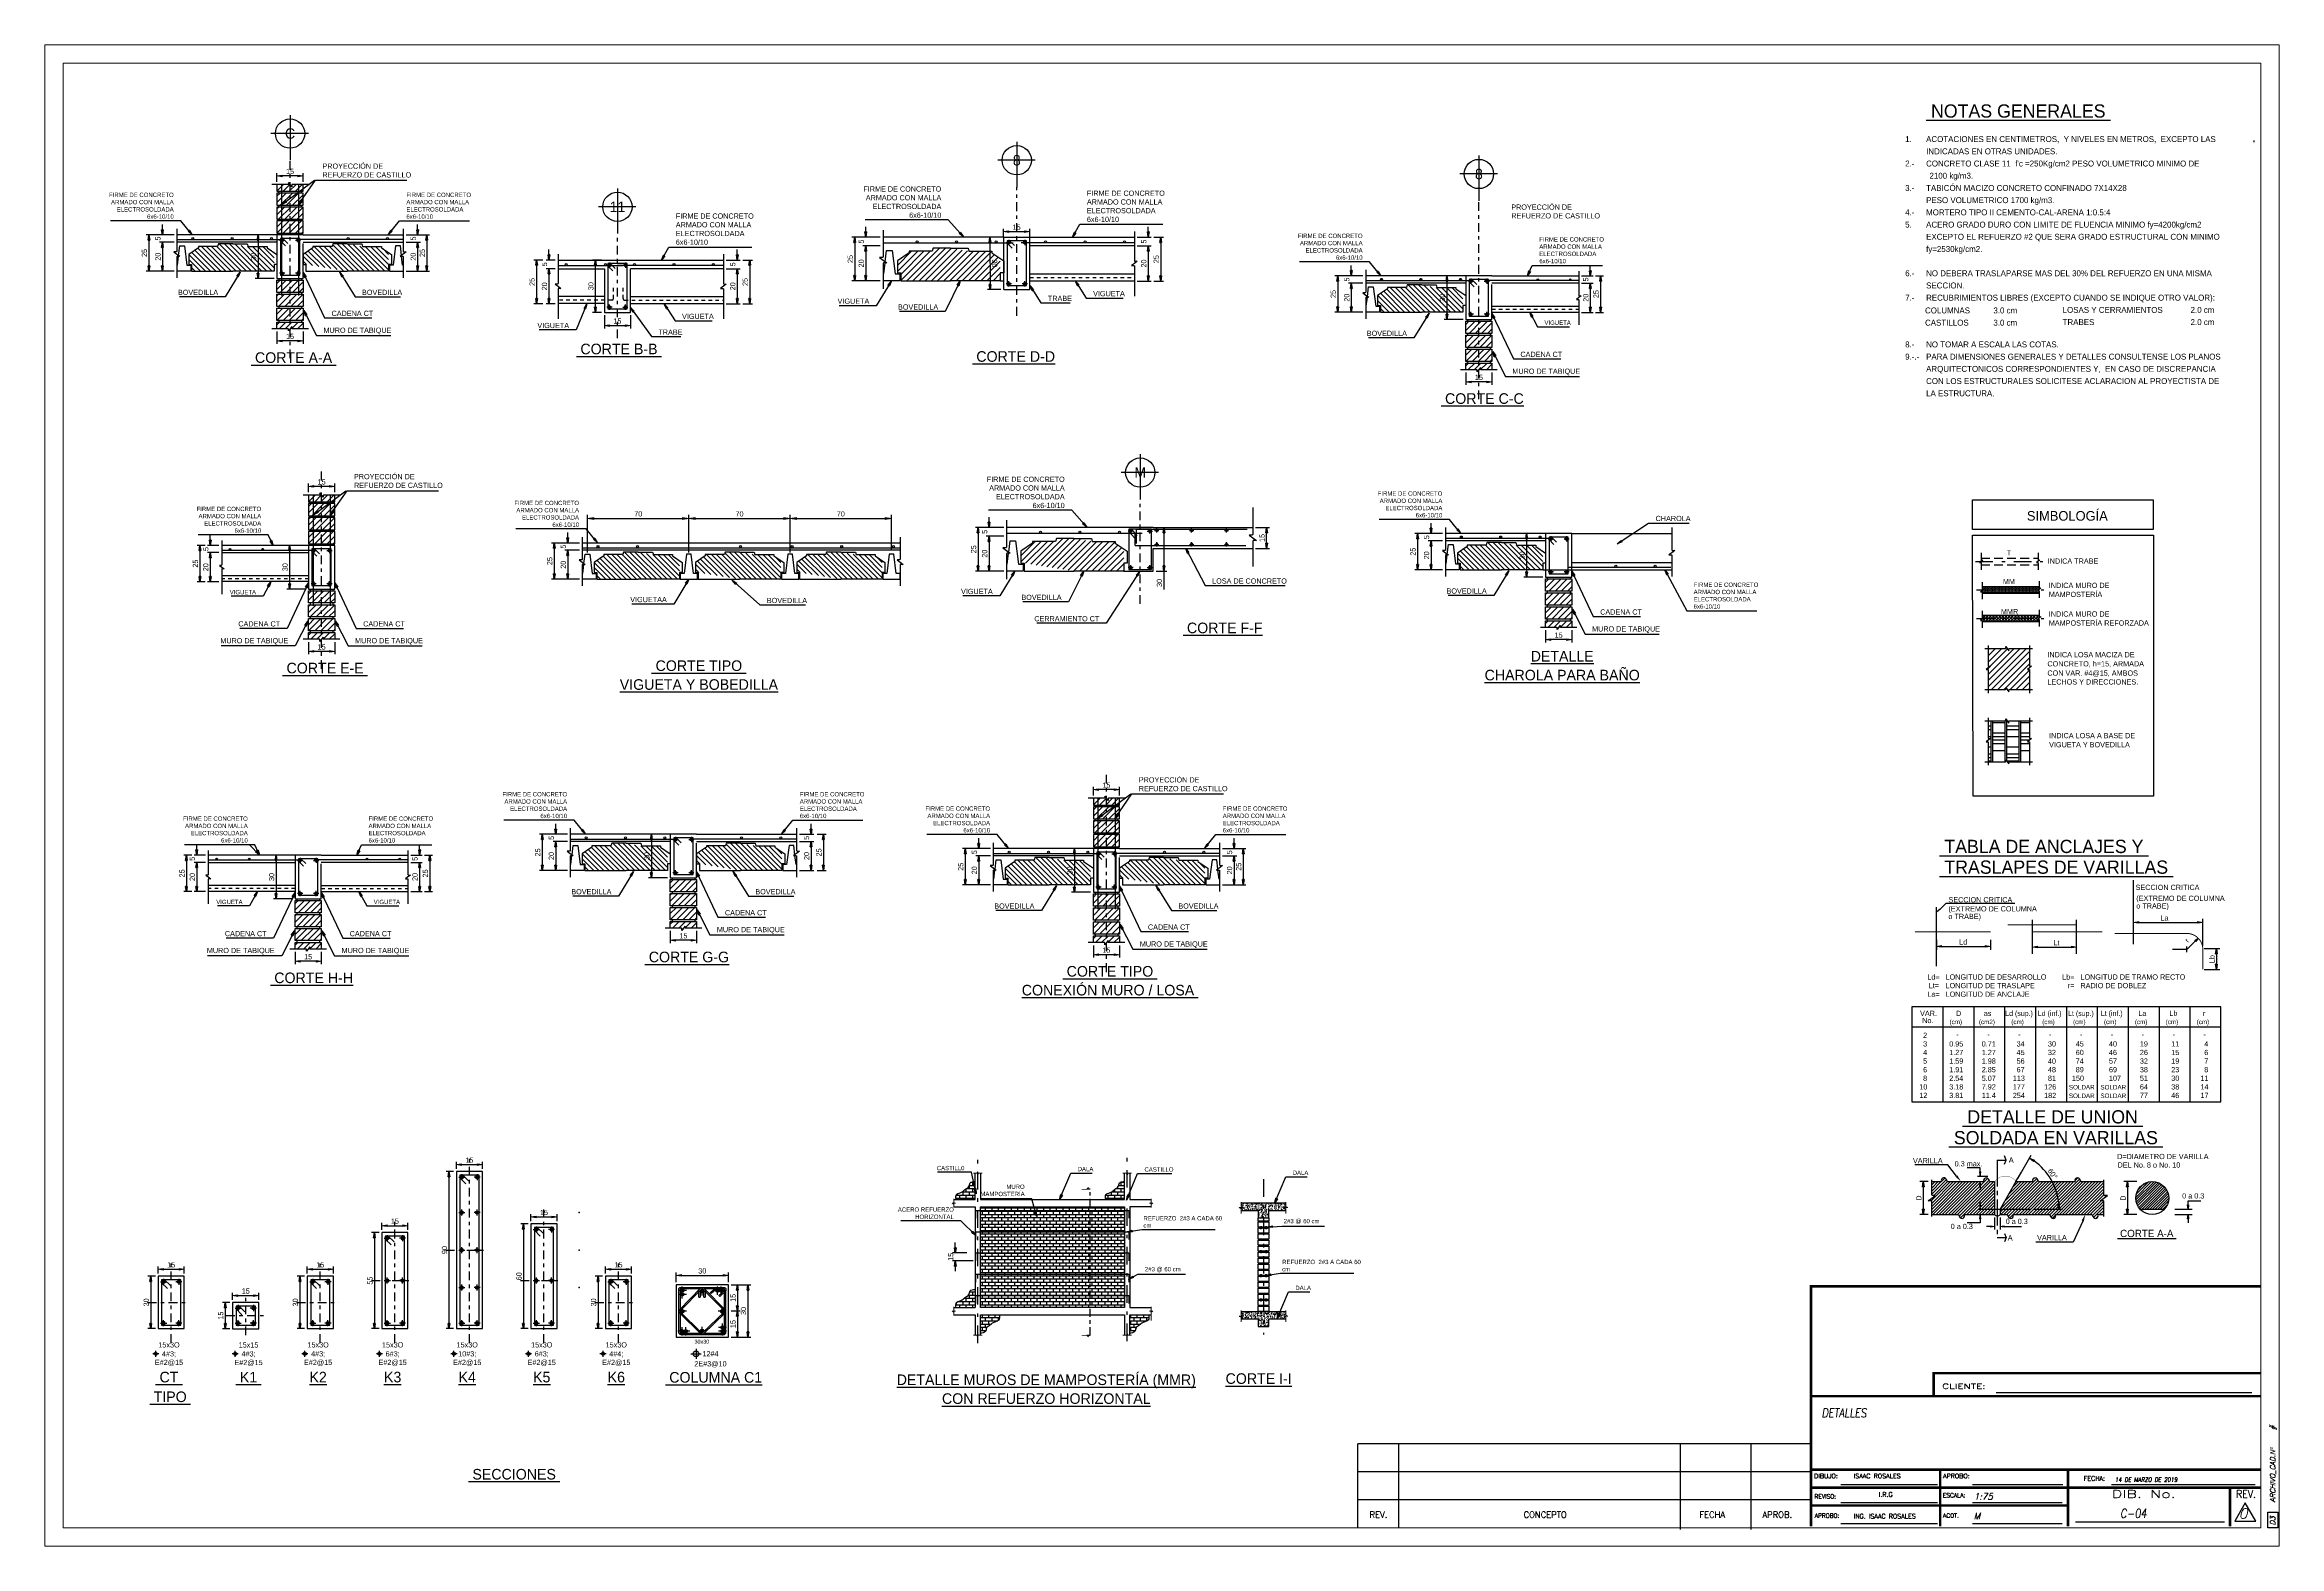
# Model space of a CAD drawing. Header units: millimetres. Extents: x -25 to 297, y -2 to 43.
# Drawn here: x 233.3 to 297.3, y -2 to 41 of the extents above; entities that cross this region are included whole.
import ezdxf
from ezdxf.enums import TextEntityAlignment as Align

# ---------------------------------------------------------------- set-up
doc = ezdxf.new("R2010")
doc.units = ezdxf.units.MM
for name, pattern in [('CENTER', [50.8, 31.75, -6.35, 6.35, -6.35]), ('DASHDOT', [1, 0.5, -0.25, 0, -0.25]), ('DASHED2', [0.375, 0.25, -0.125]), ('HIDDEN', [9.525, 6.35, -3.175]), ('HIDDEN2', [0.1875, 0.125, -0.0625]), ('PHANTOM', [2.5, 1.25, -0.25, 0.25, -0.25, 0.25, -0.25]), ('TRABE', [1.125, 0.75, -0.125, 0.125, -0.125])]:
    doc.linetypes.add(name, pattern=pattern)
for name, color, linetype in [('1', 2, 'CENTER'), ('2', 4, 'Continuous'), ('3', 4, 'Continuous'), ('4', 3, 'HIDDEN'), ('6', 7, 'Continuous'), ('7', 1, 'PHANTOM'), ('ACERO', 5, 'Continuous'), ('C', 11, 'Continuous'), ('CAJONES', 15, 'Continuous'), ('CERR', 3, 'DASHED2'), ('CTE', 242, 'Continuous'), ('EJES', 250, 'DASHDOT'), ('hatch', 250, 'Continuous'), ('HATCH_MUROS', 16, 'Continuous'), ('MC', 250, 'Continuous'), ('Muro', 242, 'Continuous'), ('muros', 1, 'Continuous'), ('NOTAS', 5, 'Continuous'), ('TEXT', 5, 'Continuous'), ('TITULO', 242, 'Continuous'), ('TZ', 15, 'Continuous'), ('VIGUETAS', 107, 'Continuous')]:
    doc.layers.add(name, color=color, linetype=linetype)
doc.layers.add('8', color=8, linetype='Continuous', lineweight=9)
doc.styles.add('LEROY', font='stylu.ttf')
doc.styles.add('ROMAND', font='romand.shx', dxfattribs={"width": 0.8, "oblique": 8})
doc.dimstyles.new('LEROY', dxfattribs={"dimtxt": 0.15, "dimasz": 0.18, "dimexe": 0.1, "dimexo": 0.1, "dimgap": 0.05, "dimtad": 1, "dimdec": 0, "dimlfac": 100, "dimzin": 0, "dimdsep": 46, "dimtxsty": 'LEROY', "dimblk1": 'FLECHA', "dimblk2": 'FLECHA', "dimsah": 1, "dimcen": 0.2, "dimclrd": 256, "dimclre": 256, "dimclrt": 5, "dimadec": 0, "dimazin": 0, "dimtfac": 0.5, "dimtdec": 0, "dimtix": 1, "dimtofl": 0, "dimtmove": 0, "dimatfit": 3, "dimldrblk": 'FLECHA', "dimfxl": 1, "dimtolj": 1, "dimtzin": 0, "dimarcsym": 0})
doc.dimstyles.new('LEROY_CONC', dxfattribs={"dimtxt": 0.15, "dimasz": 0.15, "dimexe": 0.08, "dimexo": 0.08, "dimgap": 0.05, "dimtad": 1, "dimdec": 0, "dimlfac": 20, "dimzin": 0, "dimdsep": 46, "dimtxsty": 'LEROY', "dimblk1": 'FLECHA', "dimblk2": 'FLECHA', "dimsah": 1, "dimcen": 0.2, "dimclrd": 256, "dimclre": 256, "dimclrt": 5, "dimadec": 0, "dimazin": 0, "dimtfac": 0.5, "dimtdec": 0, "dimtix": 1, "dimtofl": 0, "dimtmove": 0, "dimatfit": 3, "dimldrblk": 'FLECHA', "dimfxl": 1, "dimtolj": 1, "dimtzin": 0, "dimarcsym": 0})
pattern_1 = [(135, (489.39788, -36.70135), (0.07336233, 0.07336233), [])]
pattern_2 = [(135, (500.66779, -53.87947), (0.07336233, 0.07336233), [])]
pattern_3 = [(135, (512.78623, -54.29057), (0.07336233, 0.07336233), [])]
pattern_4 = [(45, (-99.80662, -250.195646), (-0.044194174, 0.044194174), [])]
pattern_5 = [(0, (188.92643, 30.22137), (0, 0.092456), []), (90, (188.92643, 30.22137), (-0.092456, 0.092456), [0.092456, -0.092456])]

# ---------------------------------------------------------------- blocks, each defined once
blk = doc.blocks.new('Var_1')
at = {"layer": 'TZ'}
h = blk.add_hatch(dxfattribs=at)
h.set_pattern_fill('ANSI31', color=250, scale=0.01, style=0)
h.set_pattern_definition([(45, (-118.599832, -46.150385), (-0.02245064, 0.02245064), [])])
edge = h.paths.add_edge_path()
edge.add_arc((0, 0), 0.125, 0, 360)
at = {"layer": 'TZ', "color": 250}
for p, q in [((-0.25, 0), (0.25, 0)), ((0, 0.25), (0, -0.25))]:
    blk.add_line(p, q, dxfattribs=at)
at = {"layer": 'TZ', "color": 5}
blk.add_circle((0, 0), 0.125, dxfattribs=at)
blk = doc.blocks.new('FLECHA')
at = {"linetype": 'Continuous'}
blk.add_hatch(color=5, dxfattribs=at).paths.add_polyline_path([(0, 0), (-1, 0.16), (-1, -0.16)])
at = {"color": 5, "linetype": 'Continuous'}
blk.add_line((-1, 0.16), (-1, -0.16), dxfattribs=at)
blk.add_lwpolyline([(-1, 0.16), (0, 0), (-1, -0.16)], dxfattribs=at)
blk = doc.blocks.new('*D241')
at = {"layer": 'C', "lineweight": -2, "transparency": 16777216}
for p, q in [((239.907, 37.071), (239.907, 37.319)), ((240.507, 37.239), (240.057, 37.239)), ((240.657, 37.071), (240.657, 37.319))]:
    blk.add_line(p, q, dxfattribs=at)
at = {"layer": 'Defpoints', "color": 0, "transparency": 16777216}
for p in [(239.907, 37.239), (239.907, 36.991), (240.657, 36.991)]:
    blk.add_point(p, dxfattribs=at)
at = {"layer": 'C', "lineweight": -2, "transparency": 16777216, "xscale": 0.15, "yscale": 0.15, "zscale": 0.15, "rotation": 180}
blk.add_blockref('FLECHA', (239.907, 37.239), dxfattribs=at)
at = {"layer": 'C', "lineweight": -2, "transparency": 16777216, "xscale": 0.15, "yscale": 0.15, "zscale": 0.15}
blk.add_blockref('FLECHA', (240.657, 37.239), dxfattribs=at)
at = {"layer": 'C', "color": 5, "transparency": 16777216, "insert": (240.282, 37.367), "char_height": 0.15, "attachment_point": 5, "style": 'LEROY'}
blk.add_mtext('\\A1;15', dxfattribs=at)
blk = doc.blocks.new('*D242')
at = {"layer": 'C', "lineweight": -2, "transparency": 16777216}
for p, q in [((239.907, 32.778), (239.907, 32.43)), ((240.657, 32.778), (240.657, 32.43)), ((240.507, 32.51), (240.057, 32.51))]:
    blk.add_line(p, q, dxfattribs=at)
at = {"layer": 'Defpoints', "color": 0, "transparency": 16777216}
for p in [(239.907, 32.858), (240.657, 32.858), (239.907, 32.51)]:
    blk.add_point(p, dxfattribs=at)
at = {"layer": 'C', "lineweight": -2, "transparency": 16777216, "xscale": 0.15, "yscale": 0.15, "zscale": 0.15, "rotation": 180}
blk.add_blockref('FLECHA', (239.907, 32.51), dxfattribs=at)
at = {"layer": 'C', "lineweight": -2, "transparency": 16777216, "xscale": 0.15, "yscale": 0.15, "zscale": 0.15}
blk.add_blockref('FLECHA', (240.657, 32.51), dxfattribs=at)
at = {"layer": 'C', "color": 5, "transparency": 16777216, "insert": (240.282, 32.638), "char_height": 0.15, "attachment_point": 5, "style": 'LEROY'}
blk.add_mtext('\\A1;15', dxfattribs=at)
blk = doc.blocks.new('NOTAS')
at = {"layer": 'NOTAS', "color": 5}
blk.add_line((156.122, 134.198), (156.122, 134.239), dxfattribs=at)
at = {"layer": 'NOTAS', "color": 5, "style": 'LEROY'}
for s, p in [('1.', (146.122, 134.198)), ('ACOTACIONES EN CENTIMETROS,  Y NIVELES EN METROS,  EXCEPTO LAS', (146.722, 134.198)), ('INDICADAS EN OTRAS UNIDADES.', (146.722, 133.848)), ('2.-', (146.122, 133.498)), ("CONCRETO CLASE 11  f'c =250Kg/cm2 PESO VOLUMETRICO MINIMO DE", (146.722, 133.498)), ('  2100 kg/m3.', (146.692, 133.148)), ('3.-', (146.122, 132.798)), ('TABICÓN MACIZO CONCRETO CONFINADO 7X14X28', (146.722, 132.798)), ('PESO VOLUMETRICO 1700 kg/m3.', (146.722, 132.448)), ('4.-', (146.122, 132.098)), ('5.', (146.122, 131.748)), ('ACERO GRADO DURO CON LIMITE DE FLUENCIA MINIMO fy=4200kg/cm2', (146.722, 131.748)), ('MORTERO TIPO II CEMENTO-CAL-ARENA 1:0.5:4', (146.722, 132.098)), ('EXCEPTO EL REFUERZO #2 QUE SERA GRADO ESTRUCTURAL CON MINIMO', (146.722, 131.398)), ('fy=2530kg/cm2.', (146.722, 131.048)), ('6.-', (146.122, 130.353)), ('SECCION.', (146.722, 130.003)), ('NO DEBERA TRASLAPARSE MAS DEL 30% DEL REFUERZO EN UNA MISMA', (146.722, 130.353)), ('7.-', (146.122, 129.653)), ('COLUMNAS', (146.691, 129.287)), ('RECUBRIMIENTOS LIBRES (EXCEPTO CUANDO SE INDIQUE OTRO VALOR):', (146.722, 129.653)), ('3.0 cm', (148.649, 129.287)), ('LOSAS Y CERRAMIENTOS', (150.633, 129.303)), ('2.0 cm', (154.299, 129.303)), ('CASTILLOS', (146.691, 128.937)), ('3.0 cm', (148.649, 128.937)), ('TRABES', (150.633, 128.953)), ('2.0 cm', (154.299, 128.953)), ('8.-', (146.122, 128.313)), ('9.-.-', (146.122, 127.963)), ('NO TOMAR A ESCALA LAS COTAS.', (146.722, 128.313)), ('PARA DIMENSIONES GENERALES Y DETALLES CONSULTENSE LOS PLANOS', (146.722, 127.963)), ('ARQUITECTONICOS CORRESPONDIENTES Y,  EN CASO DE DISCREPANCIA', (146.722, 127.613)), ('CON LOS ESTRUCTURALES SOLICITESE ACLARACION AL PROYECTISTA DE', (146.722, 127.263)), ('LA ESTRUCTURA.', (146.722, 126.913))]:
    blk.add_text(s, height=0.17, dxfattribs=at).set_placement(p)
at = {"layer": 'TITULO', "style": 'LEROY'}
blk.add_text('%%U NOTAS GENERALES ', height=0.38, dxfattribs=at).set_placement((146.722, 134.898))
blk = doc.blocks.new('*D277')
at = {"layer": 'C', "lineweight": -2, "transparency": 16777216}
for p, q in [((236.546, 35.549), (236.158, 35.549)), ((236.238, 35.399), (236.238, 34.662)), ((236.546, 34.512), (236.158, 34.512))]:
    blk.add_line(p, q, dxfattribs=at)
at = {"layer": 'Defpoints', "color": 0, "transparency": 16777216}
for p in [(236.626, 35.549), (236.238, 34.512), (236.626, 34.512)]:
    blk.add_point(p, dxfattribs=at)
at = {"layer": 'C', "lineweight": -2, "transparency": 16777216, "xscale": 0.15, "yscale": 0.15, "zscale": 0.15}
for p, rotation in [((236.238, 35.549), 90), ((236.238, 34.512), 270)]:
    blk.add_blockref('FLECHA', p, dxfattribs=dict(at, rotation=rotation))
at = {"layer": 'C', "color": 5, "transparency": 16777216, "insert": (236.11, 35.031), "char_height": 0.15, "attachment_point": 5, "rotation": 90, "style": 'LEROY'}
blk.add_mtext('\\A1;25', dxfattribs=at)
blk = doc.blocks.new('*D278')
at = {"layer": 'C', "lineweight": -2, "transparency": 16777216}
for p, q in [((236.959, 35.549), (236.546, 35.549)), ((236.959, 35.342), (236.546, 35.342)), ((236.626, 35.699), (236.626, 35.849)), ((236.626, 35.192), (236.626, 35.042))]:
    blk.add_line(p, q, dxfattribs=at)
at = {"layer": 'Defpoints', "color": 0, "transparency": 16777216}
for p in [(236.626, 35.342), (237.039, 35.549), (237.039, 35.342)]:
    blk.add_point(p, dxfattribs=at)
at = {"layer": 'C', "lineweight": -2, "transparency": 16777216, "xscale": 0.15, "yscale": 0.15, "zscale": 0.15}
for p, rotation in [((236.626, 35.549), 270), ((236.626, 35.342), 90)]:
    blk.add_blockref('FLECHA', p, dxfattribs=dict(at, rotation=rotation))
at = {"layer": 'C', "color": 5, "transparency": 16777216, "insert": (236.498, 35.446), "char_height": 0.15, "attachment_point": 5, "rotation": 90, "style": 'LEROY'}
blk.add_mtext('\\A1;5', dxfattribs=at)
blk = doc.blocks.new('*D279')
at = {"layer": 'C', "lineweight": -2, "transparency": 16777216}
for p, q in [((236.959, 35.342), (236.546, 35.342)), ((236.626, 35.192), (236.626, 34.662)), ((236.959, 34.512), (236.546, 34.512))]:
    blk.add_line(p, q, dxfattribs=at)
at = {"layer": 'Defpoints', "color": 0, "transparency": 16777216}
for p in [(237.039, 35.342), (236.626, 34.512), (237.039, 34.512)]:
    blk.add_point(p, dxfattribs=at)
at = {"layer": 'C', "lineweight": -2, "transparency": 16777216, "xscale": 0.15, "yscale": 0.15, "zscale": 0.15}
for p, rotation in [((236.626, 35.342), 90), ((236.626, 34.512), 270)]:
    blk.add_blockref('FLECHA', p, dxfattribs=dict(at, rotation=rotation))
at = {"layer": 'C', "color": 5, "transparency": 16777216, "insert": (236.498, 34.927), "char_height": 0.15, "attachment_point": 5, "rotation": 90, "style": 'LEROY'}
blk.add_mtext('\\A1;20', dxfattribs=at)
blk = doc.blocks.new('*D280')
at = {"layer": 'C', "lineweight": -2, "transparency": 16777216}
for p, q in [((244.018, 35.549), (244.28, 35.549)), ((244.2, 35.399), (244.2, 34.662)), ((244.018, 34.512), (244.28, 34.512))]:
    blk.add_line(p, q, dxfattribs=at)
at = {"layer": 'Defpoints', "color": 0, "transparency": 16777216}
for p in [(243.938, 35.549), (243.938, 34.512), (244.2, 34.512)]:
    blk.add_point(p, dxfattribs=at)
at = {"layer": 'C', "lineweight": -2, "transparency": 16777216, "xscale": 0.15, "yscale": 0.15, "zscale": 0.15}
for p, rotation in [((244.2, 35.549), 90), ((244.2, 34.512), 270)]:
    blk.add_blockref('FLECHA', p, dxfattribs=dict(at, rotation=rotation))
at = {"layer": 'C', "color": 5, "transparency": 16777216, "insert": (244.072, 35.031), "char_height": 0.15, "attachment_point": 5, "rotation": 90, "style": 'LEROY'}
blk.add_mtext('\\A1;25', dxfattribs=at)
blk = doc.blocks.new('*D281')
at = {"layer": 'C', "lineweight": -2, "transparency": 16777216}
for p, q in [((243.606, 35.549), (244.018, 35.549)), ((243.606, 35.342), (244.018, 35.342)), ((243.938, 35.699), (243.938, 35.849)), ((243.938, 35.192), (243.938, 35.042))]:
    blk.add_line(p, q, dxfattribs=at)
at = {"layer": 'Defpoints', "color": 0, "transparency": 16777216}
for p in [(243.526, 35.549), (243.526, 35.342), (243.938, 35.342)]:
    blk.add_point(p, dxfattribs=at)
at = {"layer": 'C', "lineweight": -2, "transparency": 16777216, "xscale": 0.15, "yscale": 0.15, "zscale": 0.15}
for p, rotation in [((243.938, 35.342), 90), ((243.938, 35.549), 270)]:
    blk.add_blockref('FLECHA', p, dxfattribs=dict(at, rotation=rotation))
at = {"layer": 'C', "color": 5, "transparency": 16777216, "insert": (243.81, 35.446), "char_height": 0.15, "attachment_point": 5, "rotation": 90, "style": 'LEROY'}
blk.add_mtext('\\A1;5', dxfattribs=at)
blk = doc.blocks.new('*D282')
at = {"layer": 'C', "lineweight": -2, "transparency": 16777216}
for p, q in [((243.606, 35.342), (244.018, 35.342)), ((243.938, 35.192), (243.938, 34.662)), ((243.606, 34.512), (244.018, 34.512))]:
    blk.add_line(p, q, dxfattribs=at)
at = {"layer": 'Defpoints', "color": 0, "transparency": 16777216}
for p in [(243.526, 35.342), (243.526, 34.512), (243.938, 34.512)]:
    blk.add_point(p, dxfattribs=at)
at = {"layer": 'C', "lineweight": -2, "transparency": 16777216, "xscale": 0.15, "yscale": 0.15, "zscale": 0.15}
for p, rotation in [((243.938, 35.342), 90), ((243.938, 34.512), 270)]:
    blk.add_blockref('FLECHA', p, dxfattribs=dict(at, rotation=rotation))
at = {"layer": 'C', "color": 5, "transparency": 16777216, "insert": (243.811, 34.927), "char_height": 0.15, "attachment_point": 5, "rotation": 90, "style": 'LEROY'}
blk.add_mtext('\\A1;20', dxfattribs=at)
blk = doc.blocks.new('*D283')
at = {"layer": 'C', "lineweight": -2, "transparency": 16777216}
for p, q in [((239.697, 35.549), (239.285, 35.549)), ((239.365, 35.399), (239.365, 34.449)), ((239.827, 34.299), (239.285, 34.299))]:
    blk.add_line(p, q, dxfattribs=at)
at = {"layer": 'Defpoints', "color": 0, "transparency": 16777216}
for p in [(239.777, 35.549), (239.365, 34.299), (239.907, 34.299)]:
    blk.add_point(p, dxfattribs=at)
at = {"layer": 'C', "lineweight": -2, "transparency": 16777216, "xscale": 0.15, "yscale": 0.15, "zscale": 0.15}
for p, rotation in [((239.365, 35.549), 90), ((239.365, 34.299), 270)]:
    blk.add_blockref('FLECHA', p, dxfattribs=dict(at, rotation=rotation))
at = {"layer": 'C', "color": 5, "transparency": 16777216, "insert": (239.237, 34.924), "char_height": 0.15, "attachment_point": 5, "rotation": 90, "style": 'LEROY'}
blk.add_mtext('\\A1;30', dxfattribs=at)
blk = doc.blocks.new('*D293')
at = {"layer": 'C', "lineweight": -2, "transparency": 16777216}
for p, q in [((252.776, 34.58), (253.174, 34.58)), ((253.094, 34.43), (253.094, 33.722)), ((252.776, 33.572), (253.174, 33.572))]:
    blk.add_line(p, q, dxfattribs=at)
at = {"layer": 'Defpoints', "color": 0, "transparency": 16777216}
for p in [(252.696, 34.58), (252.696, 33.572), (253.094, 33.572)]:
    blk.add_point(p, dxfattribs=at)
at = {"layer": 'C', "lineweight": -2, "transparency": 16777216, "xscale": 0.15, "yscale": 0.15, "zscale": 0.15}
for p, rotation in [((253.094, 34.58), 90), ((253.094, 33.572), 270)]:
    blk.add_blockref('FLECHA', p, dxfattribs=dict(at, rotation=rotation))
at = {"layer": 'C', "color": 5, "transparency": 16777216, "insert": (252.966, 34.076), "char_height": 0.15, "attachment_point": 5, "rotation": 90, "style": 'LEROY'}
blk.add_mtext('\\A1;20', dxfattribs=at)
blk = doc.blocks.new('*D294')
at = {"layer": 'C', "lineweight": -2, "transparency": 16777216}
for p, q in [((252.776, 34.83), (253.174, 34.83)), ((252.776, 34.58), (253.174, 34.58)), ((253.094, 34.98), (253.094, 35.13)), ((253.094, 34.43), (253.094, 34.28))]:
    blk.add_line(p, q, dxfattribs=at)
at = {"layer": 'Defpoints', "color": 0, "transparency": 16777216}
for p in [(252.696, 34.83), (252.696, 34.58), (253.094, 34.58)]:
    blk.add_point(p, dxfattribs=at)
at = {"layer": 'C', "lineweight": -2, "transparency": 16777216, "xscale": 0.15, "yscale": 0.15, "zscale": 0.15}
for p, rotation in [((253.094, 34.58), 90), ((253.094, 34.83), 270)]:
    blk.add_blockref('FLECHA', p, dxfattribs=dict(at, rotation=rotation))
at = {"layer": 'C', "color": 5, "transparency": 16777216, "insert": (252.966, 34.705), "char_height": 0.15, "attachment_point": 5, "rotation": 90, "style": 'LEROY'}
blk.add_mtext('\\A1;5', dxfattribs=at)
blk = doc.blocks.new('*D295')
at = {"layer": 'C', "lineweight": -2, "transparency": 16777216}
for p, q in [((253.254, 34.83), (253.53, 34.83)), ((253.45, 34.68), (253.45, 33.722)), ((253.254, 33.572), (253.53, 33.572))]:
    blk.add_line(p, q, dxfattribs=at)
at = {"layer": 'Defpoints', "color": 0, "transparency": 16777216}
for p in [(253.174, 34.83), (253.174, 33.572), (253.45, 33.572)]:
    blk.add_point(p, dxfattribs=at)
at = {"layer": 'C', "lineweight": -2, "transparency": 16777216, "xscale": 0.15, "yscale": 0.15, "zscale": 0.15}
for p, rotation in [((253.45, 34.83), 90), ((253.45, 33.572), 270)]:
    blk.add_blockref('FLECHA', p, dxfattribs=dict(at, rotation=rotation))
at = {"layer": 'C', "color": 5, "transparency": 16777216, "insert": (253.322, 34.201), "char_height": 0.15, "attachment_point": 5, "rotation": 90, "style": 'LEROY'}
blk.add_mtext('\\A1;25', dxfattribs=at)
blk = doc.blocks.new('*D296')
at = {"layer": 'C', "lineweight": -2, "transparency": 16777216}
for p, q in [((247.881, 34.58), (247.62, 34.58)), ((247.7, 34.43), (247.7, 33.722)), ((247.881, 33.572), (247.62, 33.572))]:
    blk.add_line(p, q, dxfattribs=at)
at = {"layer": 'Defpoints', "color": 0, "transparency": 16777216}
for p in [(247.961, 34.58), (247.7, 33.572), (247.961, 33.572)]:
    blk.add_point(p, dxfattribs=at)
at = {"layer": 'C', "lineweight": -2, "transparency": 16777216, "xscale": 0.15, "yscale": 0.15, "zscale": 0.15}
for p, rotation in [((247.7, 34.58), 90), ((247.7, 33.572), 270)]:
    blk.add_blockref('FLECHA', p, dxfattribs=dict(at, rotation=rotation))
at = {"layer": 'C', "color": 5, "transparency": 16777216, "insert": (247.572, 34.076), "char_height": 0.15, "attachment_point": 5, "rotation": 90, "style": 'LEROY'}
blk.add_mtext('\\A1;20', dxfattribs=at)
blk = doc.blocks.new('*D297')
at = {"layer": 'C', "lineweight": -2, "transparency": 16777216}
for p, q in [((247.881, 34.83), (247.62, 34.83)), ((247.881, 34.58), (247.62, 34.58)), ((247.7, 34.98), (247.7, 35.13)), ((247.7, 34.43), (247.7, 34.28))]:
    blk.add_line(p, q, dxfattribs=at)
at = {"layer": 'Defpoints', "color": 0, "transparency": 16777216}
for p in [(247.7, 34.58), (247.961, 34.83), (247.961, 34.58)]:
    blk.add_point(p, dxfattribs=at)
at = {"layer": 'C', "lineweight": -2, "transparency": 16777216, "xscale": 0.15, "yscale": 0.15, "zscale": 0.15}
for p, rotation in [((247.7, 34.83), 270), ((247.7, 34.58), 90)]:
    blk.add_blockref('FLECHA', p, dxfattribs=dict(at, rotation=rotation))
at = {"layer": 'C', "color": 5, "transparency": 16777216, "insert": (247.572, 34.705), "char_height": 0.15, "attachment_point": 5, "rotation": 90, "style": 'LEROY'}
blk.add_mtext('\\A1;5', dxfattribs=at)
blk = doc.blocks.new('*D298')
at = {"layer": 'C', "lineweight": -2, "transparency": 16777216}
for p, q in [((247.52, 34.83), (247.267, 34.83)), ((247.347, 34.68), (247.347, 33.722)), ((247.52, 33.572), (247.267, 33.572))]:
    blk.add_line(p, q, dxfattribs=at)
at = {"layer": 'Defpoints', "color": 0, "transparency": 16777216}
for p in [(247.6, 34.83), (247.347, 33.572), (247.6, 33.572)]:
    blk.add_point(p, dxfattribs=at)
at = {"layer": 'C', "lineweight": -2, "transparency": 16777216, "xscale": 0.15, "yscale": 0.15, "zscale": 0.15}
for p, rotation in [((247.347, 34.83), 90), ((247.347, 33.572), 270)]:
    blk.add_blockref('FLECHA', p, dxfattribs=dict(at, rotation=rotation))
at = {"layer": 'C', "color": 5, "transparency": 16777216, "insert": (247.219, 34.201), "char_height": 0.15, "attachment_point": 5, "rotation": 90, "style": 'LEROY'}
blk.add_mtext('\\A1;25', dxfattribs=at)
blk = doc.blocks.new('*D299')
at = {"layer": 'C', "lineweight": -2, "transparency": 16777216}
for p, q in [((249.207, 34.83), (248.949, 34.83)), ((249.029, 33.48), (249.029, 34.68)), ((249.207, 33.33), (248.949, 33.33))]:
    blk.add_line(p, q, dxfattribs=at)
at = {"layer": 'Defpoints', "color": 0, "transparency": 16777216}
for p in [(249.029, 34.83), (249.287, 34.83), (249.287, 33.33)]:
    blk.add_point(p, dxfattribs=at)
at = {"layer": 'C', "lineweight": -2, "transparency": 16777216, "xscale": 0.15, "yscale": 0.15, "zscale": 0.15}
for p, rotation in [((249.029, 34.83), 90), ((249.029, 33.33), 270)]:
    blk.add_blockref('FLECHA', p, dxfattribs=dict(at, rotation=rotation))
at = {"layer": 'C', "color": 5, "transparency": 16777216, "insert": (248.901, 34.08), "char_height": 0.15, "attachment_point": 5, "rotation": 90, "style": 'LEROY'}
blk.add_mtext('\\A1;30', dxfattribs=at)
blk = doc.blocks.new('*D300')
at = {"layer": 'C', "lineweight": -2, "transparency": 16777216}
for p, q in [((249.287, 33.25), (249.287, 32.87)), ((249.437, 32.95), (249.887, 32.95)), ((250.037, 33.25), (250.037, 32.87))]:
    blk.add_line(p, q, dxfattribs=at)
at = {"layer": 'Defpoints', "color": 0, "transparency": 16777216}
for p in [(249.287, 33.33), (250.037, 33.33), (250.037, 32.95)]:
    blk.add_point(p, dxfattribs=at)
at = {"layer": 'C', "lineweight": -2, "transparency": 16777216, "xscale": 0.15, "yscale": 0.15, "zscale": 0.15, "rotation": 180}
blk.add_blockref('FLECHA', (249.287, 32.95), dxfattribs=at)
at = {"layer": 'C', "lineweight": -2, "transparency": 16777216, "xscale": 0.15, "yscale": 0.15, "zscale": 0.15}
blk.add_blockref('FLECHA', (250.037, 32.95), dxfattribs=at)
at = {"layer": 'C', "color": 5, "transparency": 16777216, "insert": (249.662, 33.078), "char_height": 0.15, "attachment_point": 5, "style": 'LEROY'}
blk.add_mtext('\\A1;15', dxfattribs=at)
blk = doc.blocks.new('EJE-VERT')
at = {"color": 15, "linetype": 'Continuous'}
for p, q in [((0, 2.16), (0, 0)), ((0.88, 1.28), (-0.91, 1.28))]:
    blk.add_line(p, q, dxfattribs=at)
blk.add_circle((0, 1.28), 0.7, dxfattribs=at)
at = {"color": 242, "style": 'LEROY'}
blk.add_attdef('EJE', text='', height=0.5, dxfattribs=at).set_placement((0, 1.28), align=Align.MIDDLE)
blk = doc.blocks.new('*D312')
at = {"layer": 'C', "lineweight": -2, "transparency": 16777216}
for p, q in [((277.282, 34.167), (277.612, 34.167)), ((277.532, 34.017), (277.532, 33.48)), ((277.282, 33.33), (277.612, 33.33))]:
    blk.add_line(p, q, dxfattribs=at)
at = {"layer": 'Defpoints', "color": 0, "transparency": 16777216}
for p in [(277.202, 34.167), (277.202, 33.33), (277.532, 33.33)]:
    blk.add_point(p, dxfattribs=at)
at = {"layer": 'C', "lineweight": -2, "transparency": 16777216, "xscale": 0.15, "yscale": 0.15, "zscale": 0.15}
for p, rotation in [((277.532, 34.167), 90), ((277.532, 33.33), 270)]:
    blk.add_blockref('FLECHA', p, dxfattribs=dict(at, rotation=rotation))
at = {"layer": 'C', "color": 5, "transparency": 16777216, "insert": (277.405, 33.749), "char_height": 0.15, "attachment_point": 5, "rotation": 90, "style": 'LEROY'}
blk.add_mtext('\\A1;20', dxfattribs=at)
blk = doc.blocks.new('*D313')
at = {"layer": 'C', "lineweight": -2, "transparency": 16777216}
for p, q in [((277.532, 34.524), (277.532, 34.674)), ((277.282, 34.374), (277.612, 34.374)), ((277.282, 34.167), (277.612, 34.167)), ((277.532, 34.017), (277.532, 33.867))]:
    blk.add_line(p, q, dxfattribs=at)
at = {"layer": 'Defpoints', "color": 0, "transparency": 16777216}
for p in [(277.202, 34.374), (277.202, 34.167), (277.532, 34.167)]:
    blk.add_point(p, dxfattribs=at)
at = {"layer": 'C', "lineweight": -2, "transparency": 16777216, "xscale": 0.15, "yscale": 0.15, "zscale": 0.15}
for p, rotation in [((277.532, 34.167), 90), ((277.532, 34.374), 270)]:
    blk.add_blockref('FLECHA', p, dxfattribs=dict(at, rotation=rotation))
at = {"layer": 'C', "color": 5, "transparency": 16777216, "insert": (277.404, 34.271), "char_height": 0.15, "attachment_point": 5, "rotation": 90, "style": 'LEROY'}
blk.add_mtext('\\A1;5', dxfattribs=at)
blk = doc.blocks.new('*D314')
at = {"layer": 'C', "lineweight": -2, "transparency": 16777216}
for p, q in [((277.679, 34.374), (277.908, 34.374)), ((277.828, 34.224), (277.828, 33.48)), ((277.679, 33.33), (277.908, 33.33))]:
    blk.add_line(p, q, dxfattribs=at)
at = {"layer": 'Defpoints', "color": 0, "transparency": 16777216}
for p in [(277.599, 34.374), (277.599, 33.33), (277.828, 33.33)]:
    blk.add_point(p, dxfattribs=at)
at = {"layer": 'C', "lineweight": -2, "transparency": 16777216, "xscale": 0.15, "yscale": 0.15, "zscale": 0.15}
for p, rotation in [((277.828, 34.374), 90), ((277.828, 33.33), 270)]:
    blk.add_blockref('FLECHA', p, dxfattribs=dict(at, rotation=rotation))
at = {"layer": 'C', "color": 5, "transparency": 16777216, "insert": (277.7, 33.852), "char_height": 0.15, "attachment_point": 5, "rotation": 90, "style": 'LEROY'}
blk.add_mtext('\\A1;25', dxfattribs=at)
blk = doc.blocks.new('*D316')
at = {"layer": 'C', "lineweight": -2, "transparency": 16777216}
for p, q in [((256.695, 35.483), (256.379, 35.483)), ((256.459, 35.333), (256.459, 34.383)), ((256.695, 34.233), (256.379, 34.233))]:
    blk.add_line(p, q, dxfattribs=at)
at = {"layer": 'Defpoints', "color": 0, "transparency": 16777216}
for p in [(256.775, 35.483), (256.459, 34.233), (256.775, 34.233)]:
    blk.add_point(p, dxfattribs=at)
at = {"layer": 'C', "lineweight": -2, "transparency": 16777216, "xscale": 0.15, "yscale": 0.15, "zscale": 0.15}
for p, rotation in [((256.459, 35.483), 90), ((256.459, 34.233), 270)]:
    blk.add_blockref('FLECHA', p, dxfattribs=dict(at, rotation=rotation))
at = {"layer": 'C', "color": 5, "transparency": 16777216, "insert": (256.331, 34.858), "char_height": 0.15, "attachment_point": 5, "rotation": 90, "style": 'LEROY'}
blk.add_mtext('\\A1;25', dxfattribs=at)
blk = doc.blocks.new('*D317')
at = {"layer": 'C', "lineweight": -2, "transparency": 16777216}
for p, q in [((257.192, 35.483), (256.695, 35.483)), ((257.192, 35.233), (256.695, 35.233)), ((256.775, 35.633), (256.775, 35.783)), ((256.775, 35.083), (256.775, 34.933))]:
    blk.add_line(p, q, dxfattribs=at)
at = {"layer": 'Defpoints', "color": 0, "transparency": 16777216}
for p in [(256.775, 35.233), (257.272, 35.483), (257.272, 35.233)]:
    blk.add_point(p, dxfattribs=at)
at = {"layer": 'C', "lineweight": -2, "transparency": 16777216, "xscale": 0.15, "yscale": 0.15, "zscale": 0.15}
for p, rotation in [((256.775, 35.483), 270), ((256.775, 35.233), 90)]:
    blk.add_blockref('FLECHA', p, dxfattribs=dict(at, rotation=rotation))
at = {"layer": 'C', "color": 5, "transparency": 16777216, "insert": (256.647, 35.358), "char_height": 0.15, "attachment_point": 5, "rotation": 90, "style": 'LEROY'}
blk.add_mtext('\\A1;5', dxfattribs=at)
blk = doc.blocks.new('*D318')
at = {"layer": 'C', "lineweight": -2, "transparency": 16777216}
for p, q in [((257.192, 35.233), (256.695, 35.233)), ((256.775, 35.083), (256.775, 34.383)), ((257.192, 34.233), (256.695, 34.233))]:
    blk.add_line(p, q, dxfattribs=at)
at = {"layer": 'Defpoints', "color": 0, "transparency": 16777216}
for p in [(257.272, 35.233), (256.775, 34.233), (257.272, 34.233)]:
    blk.add_point(p, dxfattribs=at)
at = {"layer": 'C', "lineweight": -2, "transparency": 16777216, "xscale": 0.15, "yscale": 0.15, "zscale": 0.15}
for p, rotation in [((256.775, 35.233), 90), ((256.775, 34.233), 270)]:
    blk.add_blockref('FLECHA', p, dxfattribs=dict(at, rotation=rotation))
at = {"layer": 'C', "color": 5, "transparency": 16777216, "insert": (256.647, 34.733), "char_height": 0.15, "attachment_point": 5, "rotation": 90, "style": 'LEROY'}
blk.add_mtext('\\A1;20', dxfattribs=at)
blk = doc.blocks.new('*D322')
at = {"layer": 'C', "lineweight": -2, "transparency": 16777216}
for p, q in [((260.723, 35.483), (260.723, 35.723)), ((260.873, 35.643), (261.323, 35.643)), ((261.473, 35.483), (261.473, 35.723))]:
    blk.add_line(p, q, dxfattribs=at)
at = {"layer": 'Defpoints', "color": 0, "transparency": 16777216}
for p in [(260.723, 35.403), (261.473, 35.643), (261.473, 35.403)]:
    blk.add_point(p, dxfattribs=at)
at = {"layer": 'C', "lineweight": -2, "transparency": 16777216, "xscale": 0.15, "yscale": 0.15, "zscale": 0.15, "rotation": 180}
blk.add_blockref('FLECHA', (260.723, 35.643), dxfattribs=at)
at = {"layer": 'C', "lineweight": -2, "transparency": 16777216, "xscale": 0.15, "yscale": 0.15, "zscale": 0.15}
blk.add_blockref('FLECHA', (261.473, 35.643), dxfattribs=at)
at = {"layer": 'C', "color": 5, "transparency": 16777216, "insert": (261.098, 35.771), "char_height": 0.15, "attachment_point": 5, "style": 'LEROY'}
blk.add_mtext('\\A1;15', dxfattribs=at)
blk = doc.blocks.new('*D319')
at = {"layer": 'C', "lineweight": -2, "transparency": 16777216}
for p, q in [((264.552, 35.233), (264.95, 35.233)), ((264.87, 35.083), (264.87, 34.375)), ((264.552, 34.225), (264.95, 34.225))]:
    blk.add_line(p, q, dxfattribs=at)
at = {"layer": 'Defpoints', "color": 0, "transparency": 16777216}
for p in [(264.472, 35.233), (264.472, 34.225), (264.87, 34.225)]:
    blk.add_point(p, dxfattribs=at)
at = {"layer": 'C', "lineweight": -2, "transparency": 16777216, "xscale": 0.15, "yscale": 0.15, "zscale": 0.15}
for p, rotation in [((264.87, 35.233), 90), ((264.87, 34.225), 270)]:
    blk.add_blockref('FLECHA', p, dxfattribs=dict(at, rotation=rotation))
at = {"layer": 'C', "color": 5, "transparency": 16777216, "insert": (264.742, 34.729), "char_height": 0.15, "attachment_point": 5, "rotation": 90, "style": 'LEROY'}
blk.add_mtext('\\A1;20', dxfattribs=at)
blk = doc.blocks.new('*D320')
at = {"layer": 'C', "lineweight": -2, "transparency": 16777216}
for p, q in [((264.552, 35.483), (264.95, 35.483)), ((264.552, 35.233), (264.95, 35.233)), ((264.87, 35.633), (264.87, 35.783)), ((264.87, 35.083), (264.87, 34.933))]:
    blk.add_line(p, q, dxfattribs=at)
at = {"layer": 'Defpoints', "color": 0, "transparency": 16777216}
for p in [(264.472, 35.483), (264.472, 35.233), (264.87, 35.233)]:
    blk.add_point(p, dxfattribs=at)
at = {"layer": 'C', "lineweight": -2, "transparency": 16777216, "xscale": 0.15, "yscale": 0.15, "zscale": 0.15}
for p, rotation in [((264.87, 35.483), 270), ((264.87, 35.233), 90)]:
    blk.add_blockref('FLECHA', p, dxfattribs=dict(at, rotation=rotation))
at = {"layer": 'C', "color": 5, "transparency": 16777216, "insert": (264.742, 35.358), "char_height": 0.15, "attachment_point": 5, "rotation": 90, "style": 'LEROY'}
blk.add_mtext('\\A1;5', dxfattribs=at)
blk = doc.blocks.new('*D321')
at = {"layer": 'C', "lineweight": -2, "transparency": 16777216}
for p, q in [((265.03, 35.483), (265.306, 35.483)), ((265.226, 35.333), (265.226, 34.375)), ((265.03, 34.225), (265.306, 34.225))]:
    blk.add_line(p, q, dxfattribs=at)
at = {"layer": 'Defpoints', "color": 0, "transparency": 16777216}
for p in [(264.95, 35.483), (264.95, 34.225), (265.226, 34.225)]:
    blk.add_point(p, dxfattribs=at)
at = {"layer": 'C', "lineweight": -2, "transparency": 16777216, "xscale": 0.15, "yscale": 0.15, "zscale": 0.15}
for p, rotation in [((265.226, 35.483), 90), ((265.226, 34.225), 270)]:
    blk.add_blockref('FLECHA', p, dxfattribs=dict(at, rotation=rotation))
at = {"layer": 'C', "color": 5, "transparency": 16777216, "insert": (265.098, 34.854), "char_height": 0.15, "attachment_point": 5, "rotation": 90, "style": 'LEROY'}
blk.add_mtext('\\A1;25', dxfattribs=at)
blk = doc.blocks.new('*D323')
at = {"layer": 'C', "lineweight": -2, "transparency": 16777216}
for p, q in [((260.643, 35.483), (260.254, 35.482)), ((260.335, 35.332), (260.338, 34.132)), ((260.648, 33.983), (260.259, 33.982))]:
    blk.add_line(p, q, dxfattribs=at)
at = {"layer": 'Defpoints', "color": 0, "transparency": 16777216}
for p in [(260.723, 35.483), (260.339, 33.982), (260.728, 33.983)]:
    blk.add_point(p, dxfattribs=at)
at = {"layer": 'C', "lineweight": -2, "transparency": 16777216, "xscale": 0.15, "yscale": 0.15, "zscale": 0.15}
for p, rotation in [((260.334, 35.482), 90.17662632015472), ((260.339, 33.982), 270.1766263201548)]:
    blk.add_blockref('FLECHA', p, dxfattribs=dict(at, rotation=rotation))
at = {"layer": 'C', "color": 5, "transparency": 16777216, "insert": (260.465, 34.732), "char_height": 0.15, "attachment_point": 5, "rotation": 270.17663, "style": 'LEROY'}
blk.add_mtext('\\A1;30', dxfattribs=at)
blk = doc.blocks.new('*D325')
at = {"layer": 'C', "lineweight": -2, "transparency": 16777216}
for p, q in [((273.967, 31.603), (273.967, 31.255)), ((274.717, 31.603), (274.717, 31.255)), ((274.567, 31.335), (274.117, 31.335))]:
    blk.add_line(p, q, dxfattribs=at)
at = {"layer": 'Defpoints', "color": 0, "transparency": 16777216}
for p in [(273.967, 31.683), (274.717, 31.683), (273.967, 31.335)]:
    blk.add_point(p, dxfattribs=at)
at = {"layer": 'C', "lineweight": -2, "transparency": 16777216, "xscale": 0.15, "yscale": 0.15, "zscale": 0.15, "rotation": 180}
blk.add_blockref('FLECHA', (273.967, 31.335), dxfattribs=at)
at = {"layer": 'C', "lineweight": -2, "transparency": 16777216, "xscale": 0.15, "yscale": 0.15, "zscale": 0.15}
blk.add_blockref('FLECHA', (274.717, 31.335), dxfattribs=at)
at = {"layer": 'C', "color": 5, "transparency": 16777216, "insert": (274.342, 31.463), "char_height": 0.15, "attachment_point": 5, "style": 'LEROY'}
blk.add_mtext('\\A1;15', dxfattribs=at)
blk = doc.blocks.new('*D326')
at = {"layer": 'C', "lineweight": -2, "transparency": 16777216}
for p, q in [((270.606, 34.375), (270.218, 34.375)), ((270.298, 34.225), (270.298, 33.487)), ((270.606, 33.337), (270.218, 33.337))]:
    blk.add_line(p, q, dxfattribs=at)
at = {"layer": 'Defpoints', "color": 0, "transparency": 16777216}
for p in [(270.686, 34.375), (270.298, 33.337), (270.686, 33.337)]:
    blk.add_point(p, dxfattribs=at)
at = {"layer": 'C', "lineweight": -2, "transparency": 16777216, "xscale": 0.15, "yscale": 0.15, "zscale": 0.15}
for p, rotation in [((270.298, 34.375), 90), ((270.298, 33.337), 270)]:
    blk.add_blockref('FLECHA', p, dxfattribs=dict(at, rotation=rotation))
at = {"layer": 'C', "color": 5, "transparency": 16777216, "insert": (270.169, 33.856), "char_height": 0.15, "attachment_point": 5, "rotation": 90, "style": 'LEROY'}
blk.add_mtext('\\A1;25', dxfattribs=at)
blk = doc.blocks.new('*D327')
at = {"layer": 'C', "lineweight": -2, "transparency": 16777216}
for p, q in [((270.686, 34.525), (270.686, 34.675)), ((271.018, 34.375), (270.606, 34.375)), ((271.018, 34.167), (270.606, 34.167)), ((270.686, 34.017), (270.686, 33.867))]:
    blk.add_line(p, q, dxfattribs=at)
at = {"layer": 'Defpoints', "color": 0, "transparency": 16777216}
for p in [(270.686, 34.167), (271.098, 34.375), (271.098, 34.167)]:
    blk.add_point(p, dxfattribs=at)
at = {"layer": 'C', "lineweight": -2, "transparency": 16777216, "xscale": 0.15, "yscale": 0.15, "zscale": 0.15}
for p, rotation in [((270.686, 34.375), 270), ((270.686, 34.167), 90)]:
    blk.add_blockref('FLECHA', p, dxfattribs=dict(at, rotation=rotation))
at = {"layer": 'C', "color": 5, "transparency": 16777216, "insert": (270.558, 34.271), "char_height": 0.15, "attachment_point": 5, "rotation": 90, "style": 'LEROY'}
blk.add_mtext('\\A1;5', dxfattribs=at)
blk = doc.blocks.new('*D328')
at = {"layer": 'C', "lineweight": -2, "transparency": 16777216}
for p, q in [((271.018, 34.167), (270.606, 34.167)), ((270.686, 34.017), (270.686, 33.487)), ((271.018, 33.337), (270.606, 33.337))]:
    blk.add_line(p, q, dxfattribs=at)
at = {"layer": 'Defpoints', "color": 0, "transparency": 16777216}
for p in [(271.098, 34.167), (270.686, 33.337), (271.098, 33.337)]:
    blk.add_point(p, dxfattribs=at)
at = {"layer": 'C', "lineweight": -2, "transparency": 16777216, "xscale": 0.15, "yscale": 0.15, "zscale": 0.15}
for p, rotation in [((270.686, 34.167), 90), ((270.686, 33.337), 270)]:
    blk.add_blockref('FLECHA', p, dxfattribs=dict(at, rotation=rotation))
at = {"layer": 'C', "color": 5, "transparency": 16777216, "insert": (270.558, 33.752), "char_height": 0.15, "attachment_point": 5, "rotation": 90, "style": 'LEROY'}
blk.add_mtext('\\A1;20', dxfattribs=at)
blk = doc.blocks.new('*D332')
at = {"layer": 'C', "lineweight": -2, "transparency": 16777216}
for p, q in [((273.757, 34.375), (273.345, 34.375)), ((273.425, 34.225), (273.425, 33.274)), ((273.887, 33.124), (273.345, 33.124))]:
    blk.add_line(p, q, dxfattribs=at)
at = {"layer": 'Defpoints', "color": 0, "transparency": 16777216}
for p in [(273.837, 34.375), (273.425, 33.124), (273.967, 33.124)]:
    blk.add_point(p, dxfattribs=at)
at = {"layer": 'C', "lineweight": -2, "transparency": 16777216, "xscale": 0.15, "yscale": 0.15, "zscale": 0.15}
for p, rotation in [((273.425, 34.375), 90), ((273.425, 33.124), 270)]:
    blk.add_blockref('FLECHA', p, dxfattribs=dict(at, rotation=rotation))
at = {"layer": 'C', "color": 5, "transparency": 16777216, "insert": (273.297, 33.75), "char_height": 0.15, "attachment_point": 5, "rotation": 90, "style": 'LEROY'}
blk.add_mtext('\\A1;30', dxfattribs=at)
blk = doc.blocks.new('*D334')
at = {"layer": 'C', "lineweight": -2, "transparency": 16777216}
for p, q in [((251.177, 15.6), (251.177, 15.252)), ((251.927, 15.6), (251.927, 15.252)), ((251.777, 15.332), (251.327, 15.332))]:
    blk.add_line(p, q, dxfattribs=at)
at = {"layer": 'Defpoints', "color": 0, "transparency": 16777216}
for p in [(251.177, 15.68), (251.927, 15.68), (251.177, 15.332)]:
    blk.add_point(p, dxfattribs=at)
at = {"layer": 'C', "lineweight": -2, "transparency": 16777216, "xscale": 0.15, "yscale": 0.15, "zscale": 0.15, "rotation": 180}
blk.add_blockref('FLECHA', (251.177, 15.332), dxfattribs=at)
at = {"layer": 'C', "lineweight": -2, "transparency": 16777216, "xscale": 0.15, "yscale": 0.15, "zscale": 0.15}
blk.add_blockref('FLECHA', (251.927, 15.332), dxfattribs=at)
at = {"layer": 'C', "color": 5, "transparency": 16777216, "insert": (251.552, 15.46), "char_height": 0.15, "attachment_point": 5, "style": 'LEROY'}
blk.add_mtext('\\A1;15', dxfattribs=at)
blk = doc.blocks.new('*D335')
at = {"layer": 'C', "lineweight": -2, "transparency": 16777216}
for p, q in [((247.816, 18.371), (247.428, 18.371)), ((247.508, 18.221), (247.508, 17.484)), ((247.816, 17.334), (247.428, 17.334))]:
    blk.add_line(p, q, dxfattribs=at)
at = {"layer": 'Defpoints', "color": 0, "transparency": 16777216}
for p in [(247.896, 18.371), (247.508, 17.334), (247.896, 17.334)]:
    blk.add_point(p, dxfattribs=at)
at = {"layer": 'C', "lineweight": -2, "transparency": 16777216, "xscale": 0.15, "yscale": 0.15, "zscale": 0.15}
for p, rotation in [((247.508, 18.371), 90), ((247.508, 17.334), 270)]:
    blk.add_blockref('FLECHA', p, dxfattribs=dict(at, rotation=rotation))
at = {"layer": 'C', "color": 5, "transparency": 16777216, "insert": (247.379, 17.852), "char_height": 0.15, "attachment_point": 5, "rotation": 90, "style": 'LEROY'}
blk.add_mtext('\\A1;25', dxfattribs=at)
blk = doc.blocks.new('*D336')
at = {"layer": 'C', "lineweight": -2, "transparency": 16777216}
for p, q in [((247.896, 18.521), (247.896, 18.671)), ((248.228, 18.371), (247.816, 18.371)), ((248.228, 18.164), (247.816, 18.164)), ((247.896, 18.014), (247.896, 17.864))]:
    blk.add_line(p, q, dxfattribs=at)
at = {"layer": 'Defpoints', "color": 0, "transparency": 16777216}
for p in [(247.896, 18.164), (248.308, 18.371), (248.308, 18.164)]:
    blk.add_point(p, dxfattribs=at)
at = {"layer": 'C', "lineweight": -2, "transparency": 16777216, "xscale": 0.15, "yscale": 0.15, "zscale": 0.15}
for p, rotation in [((247.896, 18.371), 270), ((247.896, 18.164), 90)]:
    blk.add_blockref('FLECHA', p, dxfattribs=dict(at, rotation=rotation))
at = {"layer": 'C', "color": 5, "transparency": 16777216, "insert": (247.768, 18.267), "char_height": 0.15, "attachment_point": 5, "rotation": 90, "style": 'LEROY'}
blk.add_mtext('\\A1;5', dxfattribs=at)
blk = doc.blocks.new('*D337')
at = {"layer": 'C', "lineweight": -2, "transparency": 16777216}
for p, q in [((248.228, 18.164), (247.816, 18.164)), ((247.896, 18.014), (247.896, 17.484)), ((248.228, 17.334), (247.816, 17.334))]:
    blk.add_line(p, q, dxfattribs=at)
at = {"layer": 'Defpoints', "color": 0, "transparency": 16777216}
for p in [(248.308, 18.164), (247.896, 17.334), (248.308, 17.334)]:
    blk.add_point(p, dxfattribs=at)
at = {"layer": 'C', "lineweight": -2, "transparency": 16777216, "xscale": 0.15, "yscale": 0.15, "zscale": 0.15}
for p, rotation in [((247.896, 18.164), 90), ((247.896, 17.334), 270)]:
    blk.add_blockref('FLECHA', p, dxfattribs=dict(at, rotation=rotation))
at = {"layer": 'C', "color": 5, "transparency": 16777216, "insert": (247.768, 17.749), "char_height": 0.15, "attachment_point": 5, "rotation": 90, "style": 'LEROY'}
blk.add_mtext('\\A1;20', dxfattribs=at)
blk = doc.blocks.new('*D338')
at = {"layer": 'C', "lineweight": -2, "transparency": 16777216}
for p, q in [((255.381, 18.371), (255.643, 18.371)), ((255.563, 18.221), (255.563, 17.484)), ((255.381, 17.334), (255.643, 17.334))]:
    blk.add_line(p, q, dxfattribs=at)
at = {"layer": 'Defpoints', "color": 0, "transparency": 16777216}
for p in [(255.301, 18.371), (255.301, 17.334), (255.563, 17.334)]:
    blk.add_point(p, dxfattribs=at)
at = {"layer": 'C', "lineweight": -2, "transparency": 16777216, "xscale": 0.15, "yscale": 0.15, "zscale": 0.15}
for p, rotation in [((255.563, 18.371), 90), ((255.563, 17.334), 270)]:
    blk.add_blockref('FLECHA', p, dxfattribs=dict(at, rotation=rotation))
at = {"layer": 'C', "color": 5, "transparency": 16777216, "insert": (255.434, 17.852), "char_height": 0.15, "attachment_point": 5, "rotation": 90, "style": 'LEROY'}
blk.add_mtext('\\A1;25', dxfattribs=at)
blk = doc.blocks.new('*D339')
at = {"layer": 'C', "lineweight": -2, "transparency": 16777216}
for p, q in [((255.208, 18.521), (255.208, 18.671)), ((254.876, 18.371), (255.288, 18.371)), ((254.876, 18.164), (255.288, 18.164)), ((255.208, 18.014), (255.208, 17.864))]:
    blk.add_line(p, q, dxfattribs=at)
at = {"layer": 'Defpoints', "color": 0, "transparency": 16777216}
for p in [(254.796, 18.371), (254.796, 18.164), (255.208, 18.164)]:
    blk.add_point(p, dxfattribs=at)
at = {"layer": 'C', "lineweight": -2, "transparency": 16777216, "xscale": 0.15, "yscale": 0.15, "zscale": 0.15}
for p, rotation in [((255.208, 18.164), 90), ((255.208, 18.371), 270)]:
    blk.add_blockref('FLECHA', p, dxfattribs=dict(at, rotation=rotation))
at = {"layer": 'C', "color": 5, "transparency": 16777216, "insert": (255.08, 18.267), "char_height": 0.15, "attachment_point": 5, "rotation": 90, "style": 'LEROY'}
blk.add_mtext('\\A1;5', dxfattribs=at)
blk = doc.blocks.new('*D340')
at = {"layer": 'C', "lineweight": -2, "transparency": 16777216}
for p, q in [((254.876, 18.164), (255.288, 18.164)), ((255.208, 18.014), (255.208, 17.484)), ((254.876, 17.334), (255.288, 17.334))]:
    blk.add_line(p, q, dxfattribs=at)
at = {"layer": 'Defpoints', "color": 0, "transparency": 16777216}
for p in [(254.796, 18.164), (254.796, 17.334), (255.208, 17.334)]:
    blk.add_point(p, dxfattribs=at)
at = {"layer": 'C', "lineweight": -2, "transparency": 16777216, "xscale": 0.15, "yscale": 0.15, "zscale": 0.15}
for p, rotation in [((255.208, 18.164), 90), ((255.208, 17.334), 270)]:
    blk.add_blockref('FLECHA', p, dxfattribs=dict(at, rotation=rotation))
at = {"layer": 'C', "color": 5, "transparency": 16777216, "insert": (255.081, 17.749), "char_height": 0.15, "attachment_point": 5, "rotation": 90, "style": 'LEROY'}
blk.add_mtext('\\A1;20', dxfattribs=at)
blk = doc.blocks.new('*D341')
at = {"layer": 'C', "lineweight": -2, "transparency": 16777216}
for p, q in [((250.967, 18.371), (250.555, 18.371)), ((250.635, 18.221), (250.635, 17.271)), ((251.097, 17.121), (250.555, 17.121))]:
    blk.add_line(p, q, dxfattribs=at)
at = {"layer": 'Defpoints', "color": 0, "transparency": 16777216}
for p in [(251.047, 18.371), (250.635, 17.121), (251.177, 17.121)]:
    blk.add_point(p, dxfattribs=at)
at = {"layer": 'C', "lineweight": -2, "transparency": 16777216, "xscale": 0.15, "yscale": 0.15, "zscale": 0.15}
for p, rotation in [((250.635, 18.371), 90), ((250.635, 17.121), 270)]:
    blk.add_blockref('FLECHA', p, dxfattribs=dict(at, rotation=rotation))
at = {"layer": 'C', "color": 5, "transparency": 16777216, "insert": (250.507, 17.746), "char_height": 0.15, "attachment_point": 5, "rotation": 90, "style": 'LEROY'}
blk.add_mtext('\\A1;30', dxfattribs=at)
blk = doc.blocks.new('*D342')
at = {"layer": 'C', "lineweight": -2, "transparency": 16777216}
for p, q in [((263.296, 19.482), (263.296, 19.73)), ((263.896, 19.65), (263.446, 19.65)), ((264.046, 19.482), (264.046, 19.73))]:
    blk.add_line(p, q, dxfattribs=at)
at = {"layer": 'Defpoints', "color": 0, "transparency": 16777216}
for p in [(263.296, 19.65), (263.296, 19.402), (264.046, 19.402)]:
    blk.add_point(p, dxfattribs=at)
at = {"layer": 'C', "lineweight": -2, "transparency": 16777216, "xscale": 0.15, "yscale": 0.15, "zscale": 0.15, "rotation": 180}
blk.add_blockref('FLECHA', (263.296, 19.65), dxfattribs=at)
at = {"layer": 'C', "lineweight": -2, "transparency": 16777216, "xscale": 0.15, "yscale": 0.15, "zscale": 0.15}
blk.add_blockref('FLECHA', (264.046, 19.65), dxfattribs=at)
at = {"layer": 'C', "color": 5, "transparency": 16777216, "insert": (263.671, 19.778), "char_height": 0.15, "attachment_point": 5, "style": 'LEROY'}
blk.add_mtext('\\A1;15', dxfattribs=at)
blk = doc.blocks.new('*D343')
at = {"layer": 'C', "lineweight": -2, "transparency": 16777216}
for p, q in [((263.296, 15.188), (263.296, 14.84)), ((263.896, 14.92), (263.446, 14.92)), ((264.046, 15.188), (264.046, 14.84))]:
    blk.add_line(p, q, dxfattribs=at)
at = {"layer": 'Defpoints', "color": 0, "transparency": 16777216}
for p in [(263.296, 15.268), (263.296, 14.92), (264.046, 15.268)]:
    blk.add_point(p, dxfattribs=at)
at = {"layer": 'C', "lineweight": -2, "transparency": 16777216, "xscale": 0.15, "yscale": 0.15, "zscale": 0.15, "rotation": 180}
blk.add_blockref('FLECHA', (263.296, 14.92), dxfattribs=at)
at = {"layer": 'C', "lineweight": -2, "transparency": 16777216, "xscale": 0.15, "yscale": 0.15, "zscale": 0.15}
blk.add_blockref('FLECHA', (264.046, 14.92), dxfattribs=at)
at = {"layer": 'C', "color": 5, "transparency": 16777216, "insert": (263.671, 15.049), "char_height": 0.15, "attachment_point": 5, "style": 'LEROY'}
blk.add_mtext('\\A1;15', dxfattribs=at)
blk = doc.blocks.new('*D344')
at = {"layer": 'C', "lineweight": -2, "transparency": 16777216}
for p, q in [((259.934, 17.96), (259.546, 17.96)), ((259.626, 17.81), (259.626, 17.073)), ((259.934, 16.923), (259.546, 16.923))]:
    blk.add_line(p, q, dxfattribs=at)
at = {"layer": 'Defpoints', "color": 0, "transparency": 16777216}
for p in [(260.014, 17.96), (259.626, 16.923), (260.014, 16.923)]:
    blk.add_point(p, dxfattribs=at)
at = {"layer": 'C', "lineweight": -2, "transparency": 16777216, "xscale": 0.15, "yscale": 0.15, "zscale": 0.15}
for p, rotation in [((259.626, 17.96), 90), ((259.626, 16.923), 270)]:
    blk.add_blockref('FLECHA', p, dxfattribs=dict(at, rotation=rotation))
at = {"layer": 'C', "color": 5, "transparency": 16777216, "insert": (259.498, 17.441), "char_height": 0.15, "attachment_point": 5, "rotation": 90, "style": 'LEROY'}
blk.add_mtext('\\A1;25', dxfattribs=at)
blk = doc.blocks.new('*D345')
at = {"layer": 'C', "lineweight": -2, "transparency": 16777216}
for p, q in [((260.347, 17.96), (259.934, 17.96)), ((260.014, 18.11), (260.014, 18.26)), ((260.347, 17.753), (259.934, 17.753)), ((260.014, 17.603), (260.014, 17.453))]:
    blk.add_line(p, q, dxfattribs=at)
at = {"layer": 'Defpoints', "color": 0, "transparency": 16777216}
for p in [(260.427, 17.96), (260.014, 17.753), (260.427, 17.753)]:
    blk.add_point(p, dxfattribs=at)
at = {"layer": 'C', "lineweight": -2, "transparency": 16777216, "xscale": 0.15, "yscale": 0.15, "zscale": 0.15}
for p, rotation in [((260.014, 17.96), 270), ((260.014, 17.753), 90)]:
    blk.add_blockref('FLECHA', p, dxfattribs=dict(at, rotation=rotation))
at = {"layer": 'C', "color": 5, "transparency": 16777216, "insert": (259.886, 17.856), "char_height": 0.15, "attachment_point": 5, "rotation": 90, "style": 'LEROY'}
blk.add_mtext('\\A1;5', dxfattribs=at)
blk = doc.blocks.new('*D346')
at = {"layer": 'C', "lineweight": -2, "transparency": 16777216}
for p, q in [((260.347, 17.753), (259.934, 17.753)), ((260.014, 17.603), (260.014, 17.073)), ((260.347, 16.923), (259.934, 16.923))]:
    blk.add_line(p, q, dxfattribs=at)
at = {"layer": 'Defpoints', "color": 0, "transparency": 16777216}
for p in [(260.427, 17.753), (260.014, 16.923), (260.427, 16.923)]:
    blk.add_point(p, dxfattribs=at)
at = {"layer": 'C', "lineweight": -2, "transparency": 16777216, "xscale": 0.15, "yscale": 0.15, "zscale": 0.15}
for p, rotation in [((260.014, 17.753), 90), ((260.014, 16.923), 270)]:
    blk.add_blockref('FLECHA', p, dxfattribs=dict(at, rotation=rotation))
at = {"layer": 'C', "color": 5, "transparency": 16777216, "insert": (259.887, 17.338), "char_height": 0.15, "attachment_point": 5, "rotation": 90, "style": 'LEROY'}
blk.add_mtext('\\A1;20', dxfattribs=at)
blk = doc.blocks.new('*D347')
at = {"layer": 'C', "lineweight": -2, "transparency": 16777216}
for p, q in [((267.407, 17.96), (267.669, 17.96)), ((267.589, 17.81), (267.589, 17.073)), ((267.407, 16.923), (267.669, 16.923))]:
    blk.add_line(p, q, dxfattribs=at)
at = {"layer": 'Defpoints', "color": 0, "transparency": 16777216}
for p in [(267.327, 17.96), (267.327, 16.923), (267.589, 16.923)]:
    blk.add_point(p, dxfattribs=at)
at = {"layer": 'C', "lineweight": -2, "transparency": 16777216, "xscale": 0.15, "yscale": 0.15, "zscale": 0.15}
for p, rotation in [((267.589, 17.96), 90), ((267.589, 16.923), 270)]:
    blk.add_blockref('FLECHA', p, dxfattribs=dict(at, rotation=rotation))
at = {"layer": 'C', "color": 5, "transparency": 16777216, "insert": (267.46, 17.441), "char_height": 0.15, "attachment_point": 5, "rotation": 90, "style": 'LEROY'}
blk.add_mtext('\\A1;25', dxfattribs=at)
blk = doc.blocks.new('*D348')
at = {"layer": 'C', "lineweight": -2, "transparency": 16777216}
for p, q in [((266.994, 17.96), (267.407, 17.96)), ((267.327, 18.11), (267.327, 18.26)), ((266.994, 17.753), (267.407, 17.753)), ((267.327, 17.603), (267.327, 17.453))]:
    blk.add_line(p, q, dxfattribs=at)
at = {"layer": 'Defpoints', "color": 0, "transparency": 16777216}
for p in [(266.914, 17.96), (266.914, 17.753), (267.327, 17.753)]:
    blk.add_point(p, dxfattribs=at)
at = {"layer": 'C', "lineweight": -2, "transparency": 16777216, "xscale": 0.15, "yscale": 0.15, "zscale": 0.15}
for p, rotation in [((267.327, 17.96), 270), ((267.327, 17.753), 90)]:
    blk.add_blockref('FLECHA', p, dxfattribs=dict(at, rotation=rotation))
at = {"layer": 'C', "color": 5, "transparency": 16777216, "insert": (267.199, 17.856), "char_height": 0.15, "attachment_point": 5, "rotation": 90, "style": 'LEROY'}
blk.add_mtext('\\A1;5', dxfattribs=at)
blk = doc.blocks.new('*D349')
at = {"layer": 'C', "lineweight": -2, "transparency": 16777216}
for p, q in [((266.994, 17.753), (267.407, 17.753)), ((267.327, 17.603), (267.327, 17.073)), ((266.994, 16.923), (267.407, 16.923))]:
    blk.add_line(p, q, dxfattribs=at)
at = {"layer": 'Defpoints', "color": 0, "transparency": 16777216}
for p in [(266.914, 17.753), (266.914, 16.923), (267.327, 16.923)]:
    blk.add_point(p, dxfattribs=at)
at = {"layer": 'C', "lineweight": -2, "transparency": 16777216, "xscale": 0.15, "yscale": 0.15, "zscale": 0.15}
for p, rotation in [((267.327, 17.753), 90), ((267.327, 16.923), 270)]:
    blk.add_blockref('FLECHA', p, dxfattribs=dict(at, rotation=rotation))
at = {"layer": 'C', "color": 5, "transparency": 16777216, "insert": (267.199, 17.338), "char_height": 0.15, "attachment_point": 5, "rotation": 90, "style": 'LEROY'}
blk.add_mtext('\\A1;20', dxfattribs=at)
blk = doc.blocks.new('*D350')
at = {"layer": 'C', "lineweight": -2, "transparency": 16777216}
for p, q in [((263.086, 17.96), (262.673, 17.96)), ((262.753, 17.81), (262.753, 16.86)), ((263.216, 16.71), (262.673, 16.71))]:
    blk.add_line(p, q, dxfattribs=at)
at = {"layer": 'Defpoints', "color": 0, "transparency": 16777216}
for p in [(263.166, 17.96), (262.753, 16.71), (263.296, 16.71)]:
    blk.add_point(p, dxfattribs=at)
at = {"layer": 'C', "lineweight": -2, "transparency": 16777216, "xscale": 0.15, "yscale": 0.15, "zscale": 0.15}
for p, rotation in [((262.753, 17.96), 90), ((262.753, 16.71), 270)]:
    blk.add_blockref('FLECHA', p, dxfattribs=dict(at, rotation=rotation))
at = {"layer": 'C', "color": 5, "transparency": 16777216, "insert": (262.625, 17.335), "char_height": 0.15, "attachment_point": 5, "rotation": 90, "style": 'LEROY'}
blk.add_mtext('\\A1;30', dxfattribs=at)
blk = doc.blocks.new('*D351')
at = {"layer": 'C', "lineweight": -2, "transparency": 16777216}
for p, q in [((240.811, 28.172), (240.811, 28.42)), ((241.411, 28.34), (240.961, 28.34)), ((241.561, 28.172), (241.561, 28.42))]:
    blk.add_line(p, q, dxfattribs=at)
at = {"layer": 'Defpoints', "color": 0, "transparency": 16777216}
for p in [(240.811, 28.34), (240.811, 28.092), (241.561, 28.092)]:
    blk.add_point(p, dxfattribs=at)
at = {"layer": 'C', "lineweight": -2, "transparency": 16777216, "xscale": 0.15, "yscale": 0.15, "zscale": 0.15, "rotation": 180}
blk.add_blockref('FLECHA', (240.811, 28.34), dxfattribs=at)
at = {"layer": 'C', "lineweight": -2, "transparency": 16777216, "xscale": 0.15, "yscale": 0.15, "zscale": 0.15}
blk.add_blockref('FLECHA', (241.561, 28.34), dxfattribs=at)
at = {"layer": 'C', "color": 5, "transparency": 16777216, "insert": (241.186, 28.469), "char_height": 0.15, "attachment_point": 5, "style": 'LEROY'}
blk.add_mtext('\\A1;15', dxfattribs=at)
blk = doc.blocks.new('*D352')
at = {"layer": 'C', "lineweight": -2, "transparency": 16777216}
for p, q in [((240.811, 23.879), (240.811, 23.531)), ((241.561, 23.879), (241.561, 23.531)), ((241.411, 23.611), (240.961, 23.611))]:
    blk.add_line(p, q, dxfattribs=at)
at = {"layer": 'Defpoints', "color": 0, "transparency": 16777216}
for p in [(240.811, 23.959), (241.561, 23.959), (240.811, 23.611)]:
    blk.add_point(p, dxfattribs=at)
at = {"layer": 'C', "lineweight": -2, "transparency": 16777216, "xscale": 0.15, "yscale": 0.15, "zscale": 0.15, "rotation": 180}
blk.add_blockref('FLECHA', (240.811, 23.611), dxfattribs=at)
at = {"layer": 'C', "lineweight": -2, "transparency": 16777216, "xscale": 0.15, "yscale": 0.15, "zscale": 0.15}
blk.add_blockref('FLECHA', (241.561, 23.611), dxfattribs=at)
at = {"layer": 'C', "color": 5, "transparency": 16777216, "insert": (241.186, 23.739), "char_height": 0.15, "attachment_point": 5, "style": 'LEROY'}
blk.add_mtext('\\A1;15', dxfattribs=at)
blk = doc.blocks.new('*D356')
at = {"layer": 'C', "lineweight": -2, "transparency": 16777216}
for p, q in [((240.602, 26.651), (240.189, 26.651)), ((240.269, 26.501), (240.269, 25.55)), ((240.731, 25.4), (240.189, 25.4))]:
    blk.add_line(p, q, dxfattribs=at)
at = {"layer": 'Defpoints', "color": 0, "transparency": 16777216}
for p in [(240.682, 26.651), (240.269, 25.4), (240.811, 25.4)]:
    blk.add_point(p, dxfattribs=at)
at = {"layer": 'C', "lineweight": -2, "transparency": 16777216, "xscale": 0.15, "yscale": 0.15, "zscale": 0.15}
for p, rotation in [((240.269, 26.651), 90), ((240.269, 25.4), 270)]:
    blk.add_blockref('FLECHA', p, dxfattribs=dict(at, rotation=rotation))
at = {"layer": 'C', "color": 5, "transparency": 16777216, "insert": (240.141, 26.026), "char_height": 0.15, "attachment_point": 5, "rotation": 90, "style": 'LEROY'}
blk.add_mtext('\\A1;30', dxfattribs=at)
blk = doc.blocks.new('*D360')
at = {"layer": 'C', "lineweight": -2, "transparency": 16777216}
for p, q in [((238.246, 26.443), (237.916, 26.443)), ((237.996, 26.293), (237.996, 25.756)), ((238.246, 25.606), (237.916, 25.606))]:
    blk.add_line(p, q, dxfattribs=at)
at = {"layer": 'Defpoints', "color": 0, "transparency": 16777216}
for p in [(238.326, 26.443), (237.996, 25.606), (238.326, 25.606)]:
    blk.add_point(p, dxfattribs=at)
at = {"layer": 'C', "lineweight": -2, "transparency": 16777216, "xscale": 0.15, "yscale": 0.15, "zscale": 0.15}
for p, rotation in [((237.996, 26.443), 90), ((237.996, 25.606), 270)]:
    blk.add_blockref('FLECHA', p, dxfattribs=dict(at, rotation=rotation))
at = {"layer": 'C', "color": 5, "transparency": 16777216, "insert": (237.868, 26.025), "char_height": 0.15, "attachment_point": 5, "rotation": 90, "style": 'LEROY'}
blk.add_mtext('\\A1;20', dxfattribs=at)
blk = doc.blocks.new('*D361')
at = {"layer": 'C', "lineweight": -2, "transparency": 16777216}
for p, q in [((237.996, 26.8), (237.996, 26.95)), ((238.246, 26.65), (237.916, 26.65)), ((238.246, 26.443), (237.916, 26.443)), ((237.996, 26.293), (237.996, 26.143))]:
    blk.add_line(p, q, dxfattribs=at)
at = {"layer": 'Defpoints', "color": 0, "transparency": 16777216}
for p in [(237.996, 26.443), (238.326, 26.65), (238.326, 26.443)]:
    blk.add_point(p, dxfattribs=at)
at = {"layer": 'C', "lineweight": -2, "transparency": 16777216, "xscale": 0.15, "yscale": 0.15, "zscale": 0.15}
for p, rotation in [((237.996, 26.443), 90), ((237.996, 26.65), 270)]:
    blk.add_blockref('FLECHA', p, dxfattribs=dict(at, rotation=rotation))
at = {"layer": 'C', "color": 5, "transparency": 16777216, "insert": (237.868, 26.547), "char_height": 0.15, "attachment_point": 5, "rotation": 90, "style": 'LEROY'}
blk.add_mtext('\\A1;5', dxfattribs=at)
blk = doc.blocks.new('*D362')
at = {"layer": 'C', "lineweight": -2, "transparency": 16777216}
for p, q in [((237.85, 26.65), (237.62, 26.65)), ((237.7, 26.5), (237.7, 25.756)), ((237.85, 25.606), (237.62, 25.606))]:
    blk.add_line(p, q, dxfattribs=at)
at = {"layer": 'Defpoints', "color": 0, "transparency": 16777216}
for p in [(237.93, 26.65), (237.7, 25.606), (237.93, 25.606)]:
    blk.add_point(p, dxfattribs=at)
at = {"layer": 'C', "lineweight": -2, "transparency": 16777216, "xscale": 0.15, "yscale": 0.15, "zscale": 0.15}
for p, rotation in [((237.7, 26.65), 90), ((237.7, 25.606), 270)]:
    blk.add_blockref('FLECHA', p, dxfattribs=dict(at, rotation=rotation))
at = {"layer": 'C', "color": 5, "transparency": 16777216, "insert": (237.572, 26.128), "char_height": 0.15, "attachment_point": 5, "rotation": 90, "style": 'LEROY'}
blk.add_mtext('\\A1;25', dxfattribs=at)
blk = doc.blocks.new('*D366')
at = {"layer": 'C', "lineweight": -2, "transparency": 16777216}
for p, q in [((243.741, 17.565), (244.071, 17.565)), ((243.991, 17.415), (243.991, 16.878)), ((243.741, 16.728), (244.071, 16.728))]:
    blk.add_line(p, q, dxfattribs=at)
at = {"layer": 'Defpoints', "color": 0, "transparency": 16777216}
for p in [(243.661, 17.565), (243.661, 16.728), (243.991, 16.728)]:
    blk.add_point(p, dxfattribs=at)
at = {"layer": 'C', "lineweight": -2, "transparency": 16777216, "xscale": 0.15, "yscale": 0.15, "zscale": 0.15}
for p, rotation in [((243.991, 17.565), 90), ((243.991, 16.728), 270)]:
    blk.add_blockref('FLECHA', p, dxfattribs=dict(at, rotation=rotation))
at = {"layer": 'C', "color": 5, "transparency": 16777216, "insert": (243.863, 17.147), "char_height": 0.15, "attachment_point": 5, "rotation": 90, "style": 'LEROY'}
blk.add_mtext('\\A1;20', dxfattribs=at)
blk = doc.blocks.new('*D367')
at = {"layer": 'C', "lineweight": -2, "transparency": 16777216}
for p, q in [((243.991, 17.922), (243.991, 18.072)), ((243.741, 17.772), (244.071, 17.772)), ((243.741, 17.565), (244.071, 17.565)), ((243.991, 17.415), (243.991, 17.265))]:
    blk.add_line(p, q, dxfattribs=at)
at = {"layer": 'Defpoints', "color": 0, "transparency": 16777216}
for p in [(243.661, 17.772), (243.661, 17.565), (243.991, 17.565)]:
    blk.add_point(p, dxfattribs=at)
at = {"layer": 'C', "lineweight": -2, "transparency": 16777216, "xscale": 0.15, "yscale": 0.15, "zscale": 0.15}
for p, rotation in [((243.991, 17.565), 90), ((243.991, 17.772), 270)]:
    blk.add_blockref('FLECHA', p, dxfattribs=dict(at, rotation=rotation))
at = {"layer": 'C', "color": 5, "transparency": 16777216, "insert": (243.863, 17.669), "char_height": 0.15, "attachment_point": 5, "rotation": 90, "style": 'LEROY'}
blk.add_mtext('\\A1;5', dxfattribs=at)
blk = doc.blocks.new('*D368')
at = {"layer": 'C', "lineweight": -2, "transparency": 16777216}
for p, q in [((244.138, 17.772), (244.367, 17.772)), ((244.287, 17.622), (244.287, 16.878)), ((244.138, 16.728), (244.367, 16.728))]:
    blk.add_line(p, q, dxfattribs=at)
at = {"layer": 'Defpoints', "color": 0, "transparency": 16777216}
for p in [(244.058, 17.772), (244.058, 16.728), (244.287, 16.728)]:
    blk.add_point(p, dxfattribs=at)
at = {"layer": 'C', "lineweight": -2, "transparency": 16777216, "xscale": 0.15, "yscale": 0.15, "zscale": 0.15}
for p, rotation in [((244.287, 17.772), 90), ((244.287, 16.728), 270)]:
    blk.add_blockref('FLECHA', p, dxfattribs=dict(at, rotation=rotation))
at = {"layer": 'C', "color": 5, "transparency": 16777216, "insert": (244.159, 17.25), "char_height": 0.15, "attachment_point": 5, "rotation": 90, "style": 'LEROY'}
blk.add_mtext('\\A1;25', dxfattribs=at)
blk = doc.blocks.new('*D370')
at = {"layer": 'C', "lineweight": -2, "transparency": 16777216}
for p, q in [((240.426, 15.001), (240.426, 14.653)), ((241.026, 14.733), (240.576, 14.733)), ((241.176, 15.001), (241.176, 14.653))]:
    blk.add_line(p, q, dxfattribs=at)
at = {"layer": 'Defpoints', "color": 0, "transparency": 16777216}
for p in [(240.426, 15.081), (240.426, 14.733), (241.176, 15.081)]:
    blk.add_point(p, dxfattribs=at)
at = {"layer": 'C', "lineweight": -2, "transparency": 16777216, "xscale": 0.15, "yscale": 0.15, "zscale": 0.15, "rotation": 180}
blk.add_blockref('FLECHA', (240.426, 14.733), dxfattribs=at)
at = {"layer": 'C', "lineweight": -2, "transparency": 16777216, "xscale": 0.15, "yscale": 0.15, "zscale": 0.15}
blk.add_blockref('FLECHA', (241.176, 14.733), dxfattribs=at)
at = {"layer": 'C', "color": 5, "transparency": 16777216, "insert": (240.801, 14.861), "char_height": 0.15, "attachment_point": 5, "style": 'LEROY'}
blk.add_mtext('\\A1;15', dxfattribs=at)
blk = doc.blocks.new('*D371')
at = {"layer": 'C', "lineweight": -2, "transparency": 16777216}
for p, q in [((240.216, 17.773), (239.804, 17.773)), ((239.884, 17.623), (239.884, 16.672)), ((240.346, 16.522), (239.804, 16.522))]:
    blk.add_line(p, q, dxfattribs=at)
at = {"layer": 'Defpoints', "color": 0, "transparency": 16777216}
for p in [(240.296, 17.773), (239.884, 16.522), (240.426, 16.522)]:
    blk.add_point(p, dxfattribs=at)
at = {"layer": 'C', "lineweight": -2, "transparency": 16777216, "xscale": 0.15, "yscale": 0.15, "zscale": 0.15}
for p, rotation in [((239.884, 17.773), 90), ((239.884, 16.522), 270)]:
    blk.add_blockref('FLECHA', p, dxfattribs=dict(at, rotation=rotation))
at = {"layer": 'C', "color": 5, "transparency": 16777216, "insert": (239.755, 17.147), "char_height": 0.15, "attachment_point": 5, "rotation": 90, "style": 'LEROY'}
blk.add_mtext('\\A1;30', dxfattribs=at)
blk = doc.blocks.new('*D363')
at = {"layer": 'C', "lineweight": -2, "transparency": 16777216}
for p, q in [((237.861, 17.565), (237.531, 17.565)), ((237.611, 17.415), (237.611, 16.878)), ((237.861, 16.728), (237.531, 16.728))]:
    blk.add_line(p, q, dxfattribs=at)
at = {"layer": 'Defpoints', "color": 0, "transparency": 16777216}
for p in [(237.941, 17.565), (237.611, 16.728), (237.941, 16.728)]:
    blk.add_point(p, dxfattribs=at)
at = {"layer": 'C', "lineweight": -2, "transparency": 16777216, "xscale": 0.15, "yscale": 0.15, "zscale": 0.15}
for p, rotation in [((237.611, 17.565), 90), ((237.611, 16.728), 270)]:
    blk.add_blockref('FLECHA', p, dxfattribs=dict(at, rotation=rotation))
at = {"layer": 'C', "color": 5, "transparency": 16777216, "insert": (237.483, 17.147), "char_height": 0.15, "attachment_point": 5, "rotation": 90, "style": 'LEROY'}
blk.add_mtext('\\A1;20', dxfattribs=at)
blk = doc.blocks.new('*D364')
at = {"layer": 'C', "lineweight": -2, "transparency": 16777216}
for p, q in [((237.611, 17.922), (237.611, 18.072)), ((237.861, 17.772), (237.531, 17.772)), ((237.861, 17.565), (237.531, 17.565)), ((237.611, 17.415), (237.611, 17.265))]:
    blk.add_line(p, q, dxfattribs=at)
at = {"layer": 'Defpoints', "color": 0, "transparency": 16777216}
for p in [(237.611, 17.565), (237.941, 17.772), (237.941, 17.565)]:
    blk.add_point(p, dxfattribs=at)
at = {"layer": 'C', "lineweight": -2, "transparency": 16777216, "xscale": 0.15, "yscale": 0.15, "zscale": 0.15}
for p, rotation in [((237.611, 17.565), 90), ((237.611, 17.772), 270)]:
    blk.add_blockref('FLECHA', p, dxfattribs=dict(at, rotation=rotation))
at = {"layer": 'C', "color": 5, "transparency": 16777216, "insert": (237.482, 17.669), "char_height": 0.15, "attachment_point": 5, "rotation": 90, "style": 'LEROY'}
blk.add_mtext('\\A1;5', dxfattribs=at)
blk = doc.blocks.new('*D365')
at = {"layer": 'C', "lineweight": -2, "transparency": 16777216}
for p, q in [((237.464, 17.772), (237.235, 17.772)), ((237.315, 17.622), (237.315, 16.878)), ((237.464, 16.728), (237.235, 16.728))]:
    blk.add_line(p, q, dxfattribs=at)
at = {"layer": 'Defpoints', "color": 0, "transparency": 16777216}
for p in [(237.544, 17.772), (237.315, 16.728), (237.544, 16.728)]:
    blk.add_point(p, dxfattribs=at)
at = {"layer": 'C', "lineweight": -2, "transparency": 16777216, "xscale": 0.15, "yscale": 0.15, "zscale": 0.15}
for p, rotation in [((237.315, 17.772), 90), ((237.315, 16.728), 270)]:
    blk.add_blockref('FLECHA', p, dxfattribs=dict(at, rotation=rotation))
at = {"layer": 'C', "color": 5, "transparency": 16777216, "insert": (237.187, 17.25), "char_height": 0.15, "attachment_point": 5, "rotation": 90, "style": 'LEROY'}
blk.add_mtext('\\A1;25', dxfattribs=at)
blk = doc.blocks.new('*D372')
at = {"layer": 'C', "lineweight": -2, "transparency": 16777216}
for p, q in [((276.252, 24.218), (276.252, 23.87)), ((276.852, 23.95), (276.402, 23.95)), ((277.002, 24.218), (277.002, 23.87))]:
    blk.add_line(p, q, dxfattribs=at)
at = {"layer": 'Defpoints', "color": 0, "transparency": 16777216}
for p in [(276.252, 24.298), (276.252, 23.95), (277.002, 24.298)]:
    blk.add_point(p, dxfattribs=at)
at = {"layer": 'C', "lineweight": -2, "transparency": 16777216, "xscale": 0.15, "yscale": 0.15, "zscale": 0.15, "rotation": 180}
blk.add_blockref('FLECHA', (276.252, 23.95), dxfattribs=at)
at = {"layer": 'C', "lineweight": -2, "transparency": 16777216, "xscale": 0.15, "yscale": 0.15, "zscale": 0.15}
blk.add_blockref('FLECHA', (277.002, 23.95), dxfattribs=at)
at = {"layer": 'C', "color": 5, "transparency": 16777216, "insert": (276.627, 24.078), "char_height": 0.15, "attachment_point": 5, "style": 'LEROY'}
blk.add_mtext('\\A1;15', dxfattribs=at)
blk = doc.blocks.new('*D373')
at = {"layer": 'C', "lineweight": -2, "transparency": 16777216}
for p, q in [((272.891, 26.99), (272.503, 26.99)), ((272.583, 26.84), (272.583, 26.102)), ((272.891, 25.952), (272.503, 25.952))]:
    blk.add_line(p, q, dxfattribs=at)
at = {"layer": 'Defpoints', "color": 0, "transparency": 16777216}
for p in [(272.971, 26.99), (272.583, 25.952), (272.971, 25.952)]:
    blk.add_point(p, dxfattribs=at)
at = {"layer": 'C', "lineweight": -2, "transparency": 16777216, "xscale": 0.15, "yscale": 0.15, "zscale": 0.15}
for p, rotation in [((272.583, 26.99), 90), ((272.583, 25.952), 270)]:
    blk.add_blockref('FLECHA', p, dxfattribs=dict(at, rotation=rotation))
at = {"layer": 'C', "color": 5, "transparency": 16777216, "insert": (272.455, 26.471), "char_height": 0.15, "attachment_point": 5, "rotation": 90, "style": 'LEROY'}
blk.add_mtext('\\A1;25', dxfattribs=at)
blk = doc.blocks.new('*D374')
at = {"layer": 'C', "lineweight": -2, "transparency": 16777216}
for p, q in [((273.303, 26.99), (272.891, 26.99)), ((272.971, 27.14), (272.971, 27.29)), ((273.303, 26.782), (272.891, 26.782)), ((272.971, 26.632), (272.971, 26.482))]:
    blk.add_line(p, q, dxfattribs=at)
at = {"layer": 'Defpoints', "color": 0, "transparency": 16777216}
for p in [(273.383, 26.99), (272.971, 26.782), (273.383, 26.782)]:
    blk.add_point(p, dxfattribs=at)
at = {"layer": 'C', "lineweight": -2, "transparency": 16777216, "xscale": 0.15, "yscale": 0.15, "zscale": 0.15}
for p, rotation in [((272.971, 26.99), 270), ((272.971, 26.782), 90)]:
    blk.add_blockref('FLECHA', p, dxfattribs=dict(at, rotation=rotation))
at = {"layer": 'C', "color": 5, "transparency": 16777216, "insert": (272.843, 26.886), "char_height": 0.15, "attachment_point": 5, "rotation": 90, "style": 'LEROY'}
blk.add_mtext('\\A1;5', dxfattribs=at)
blk = doc.blocks.new('*D375')
at = {"layer": 'C', "lineweight": -2, "transparency": 16777216}
for p, q in [((273.303, 26.782), (272.891, 26.782)), ((272.971, 26.632), (272.971, 26.102)), ((273.303, 25.952), (272.891, 25.952))]:
    blk.add_line(p, q, dxfattribs=at)
at = {"layer": 'Defpoints', "color": 0, "transparency": 16777216}
for p in [(273.383, 26.782), (272.971, 25.952), (273.383, 25.952)]:
    blk.add_point(p, dxfattribs=at)
at = {"layer": 'C', "lineweight": -2, "transparency": 16777216, "xscale": 0.15, "yscale": 0.15, "zscale": 0.15}
for p, rotation in [((272.971, 26.782), 90), ((272.971, 25.952), 270)]:
    blk.add_blockref('FLECHA', p, dxfattribs=dict(at, rotation=rotation))
at = {"layer": 'C', "color": 5, "transparency": 16777216, "insert": (272.843, 26.367), "char_height": 0.15, "attachment_point": 5, "rotation": 90, "style": 'LEROY'}
blk.add_mtext('\\A1;20', dxfattribs=at)
blk = doc.blocks.new('*D379')
at = {"layer": 'C', "lineweight": -2, "transparency": 16777216}
for p, q in [((276.042, 26.99), (275.63, 26.99)), ((275.71, 26.84), (275.71, 25.89)), ((276.172, 25.74), (275.63, 25.74))]:
    blk.add_line(p, q, dxfattribs=at)
at = {"layer": 'Defpoints', "color": 0, "transparency": 16777216}
for p in [(276.122, 26.99), (275.71, 25.74), (276.252, 25.74)]:
    blk.add_point(p, dxfattribs=at)
at = {"layer": 'C', "lineweight": -2, "transparency": 16777216, "xscale": 0.15, "yscale": 0.15, "zscale": 0.15}
for p, rotation in [((275.71, 26.99), 90), ((275.71, 25.74), 270)]:
    blk.add_blockref('FLECHA', p, dxfattribs=dict(at, rotation=rotation))
at = {"layer": 'C', "color": 5, "transparency": 16777216, "insert": (275.582, 26.365), "char_height": 0.15, "attachment_point": 5, "rotation": 90, "style": 'LEROY'}
blk.add_mtext('\\A1;30', dxfattribs=at)
blk = doc.blocks.new('*D381')
at = {"layer": 'C', "lineweight": -2, "transparency": 16777216}
for p, q in [((248.158, 26.719), (247.77, 26.719)), ((247.85, 26.569), (247.85, 25.832)), ((248.158, 25.682), (247.77, 25.682))]:
    blk.add_line(p, q, dxfattribs=at)
at = {"layer": 'Defpoints', "color": 0, "transparency": 16777216}
for p in [(248.238, 26.719), (247.85, 25.682), (248.238, 25.682)]:
    blk.add_point(p, dxfattribs=at)
at = {"layer": 'C', "lineweight": -2, "transparency": 16777216, "xscale": 0.15, "yscale": 0.15, "zscale": 0.15}
for p, rotation in [((247.85, 26.719), 90), ((247.85, 25.682), 270)]:
    blk.add_blockref('FLECHA', p, dxfattribs=dict(at, rotation=rotation))
at = {"layer": 'C', "color": 5, "transparency": 16777216, "insert": (247.722, 26.201), "char_height": 0.15, "attachment_point": 5, "rotation": 90, "style": 'LEROY'}
blk.add_mtext('\\A1;25', dxfattribs=at)
blk = doc.blocks.new('*D382')
at = {"layer": 'C', "lineweight": -2, "transparency": 16777216}
for p, q in [((248.238, 26.869), (248.238, 27.019)), ((248.571, 26.719), (248.158, 26.719)), ((248.571, 26.512), (248.158, 26.512)), ((248.238, 26.362), (248.238, 26.212))]:
    blk.add_line(p, q, dxfattribs=at)
at = {"layer": 'Defpoints', "color": 0, "transparency": 16777216}
for p in [(248.238, 26.512), (248.651, 26.719), (248.651, 26.512)]:
    blk.add_point(p, dxfattribs=at)
at = {"layer": 'C', "lineweight": -2, "transparency": 16777216, "xscale": 0.15, "yscale": 0.15, "zscale": 0.15}
for p, rotation in [((248.238, 26.512), 90), ((248.238, 26.719), 270)]:
    blk.add_blockref('FLECHA', p, dxfattribs=dict(at, rotation=rotation))
at = {"layer": 'C', "color": 5, "transparency": 16777216, "insert": (248.11, 26.616), "char_height": 0.15, "attachment_point": 5, "rotation": 90, "style": 'LEROY'}
blk.add_mtext('\\A1;5', dxfattribs=at)
blk = doc.blocks.new('*D383')
at = {"layer": 'C', "lineweight": -2, "transparency": 16777216}
for p, q in [((248.571, 26.512), (248.158, 26.512)), ((248.238, 26.362), (248.238, 25.832)), ((248.571, 25.682), (248.158, 25.682))]:
    blk.add_line(p, q, dxfattribs=at)
at = {"layer": 'Defpoints', "color": 0, "transparency": 16777216}
for p in [(248.651, 26.512), (248.238, 25.682), (248.651, 25.682)]:
    blk.add_point(p, dxfattribs=at)
at = {"layer": 'C', "lineweight": -2, "transparency": 16777216, "xscale": 0.15, "yscale": 0.15, "zscale": 0.15}
for p, rotation in [((248.238, 26.512), 90), ((248.238, 25.682), 270)]:
    blk.add_blockref('FLECHA', p, dxfattribs=dict(at, rotation=rotation))
at = {"layer": 'C', "color": 5, "transparency": 16777216, "insert": (248.111, 26.097), "char_height": 0.15, "attachment_point": 5, "rotation": 90, "style": 'LEROY'}
blk.add_mtext('\\A1;20', dxfattribs=at)
blk = doc.blocks.new('*D390')
at = {"layer": 'C', "lineweight": -2, "transparency": 16777216}
for p, q in [((251.708, 26.448), (251.708, 27.522)), ((251.888, 27.422), (254.43, 27.422)), ((254.61, 26.501), (254.61, 27.522))]:
    blk.add_line(p, q, dxfattribs=at)
at = {"layer": 'Defpoints', "color": 0, "transparency": 16777216}
for p in [(254.61, 27.422), (251.708, 26.348, 0), (254.61, 26.401, 0)]:
    blk.add_point(p, dxfattribs=at)
at = {"layer": 'C', "lineweight": -2, "transparency": 16777216, "xscale": 0.18, "yscale": 0.18, "zscale": 0.18, "rotation": 180}
blk.add_blockref('FLECHA', (251.708, 27.422), dxfattribs=at)
at = {"layer": 'C', "lineweight": -2, "transparency": 16777216, "xscale": 0.18, "yscale": 0.18, "zscale": 0.18}
blk.add_blockref('FLECHA', (254.61, 27.422), dxfattribs=at)
at = {"layer": 'C', "color": 5, "transparency": 16777216, "insert": (253.159, 27.553), "char_height": 0.15, "attachment_point": 5, "style": 'LEROY'}
blk.add_mtext('\\A1;70', dxfattribs=at)
blk = doc.blocks.new('*D391')
at = {"layer": 'C', "lineweight": -2, "transparency": 16777216}
for p, q in [((248.807, 26.448), (248.807, 27.522)), ((248.987, 27.422), (251.528, 27.422)), ((251.708, 26.501), (251.708, 27.522))]:
    blk.add_line(p, q, dxfattribs=at)
at = {"layer": 'Defpoints', "color": 0, "transparency": 16777216}
for p in [(251.708, 27.422), (248.807, 26.348, 0), (251.708, 26.401, 0)]:
    blk.add_point(p, dxfattribs=at)
at = {"layer": 'C', "lineweight": -2, "transparency": 16777216, "xscale": 0.18, "yscale": 0.18, "zscale": 0.18, "rotation": 180}
blk.add_blockref('FLECHA', (248.807, 27.422), dxfattribs=at)
at = {"layer": 'C', "lineweight": -2, "transparency": 16777216, "xscale": 0.18, "yscale": 0.18, "zscale": 0.18}
blk.add_blockref('FLECHA', (251.708, 27.422), dxfattribs=at)
at = {"layer": 'C', "color": 5, "transparency": 16777216, "insert": (250.257, 27.553), "char_height": 0.15, "attachment_point": 5, "style": 'LEROY'}
blk.add_mtext('\\A1;70', dxfattribs=at)
blk = doc.blocks.new('*D392')
at = {"layer": 'C', "lineweight": -2, "transparency": 16777216}
for p, q in [((254.61, 26.448), (254.61, 27.522)), ((254.79, 27.422), (257.332, 27.422)), ((257.512, 26.501), (257.512, 27.522))]:
    blk.add_line(p, q, dxfattribs=at)
at = {"layer": 'Defpoints', "color": 0, "transparency": 16777216}
for p in [(257.512, 27.422), (254.61, 26.348, 0), (257.512, 26.401, 0)]:
    blk.add_point(p, dxfattribs=at)
at = {"layer": 'C', "lineweight": -2, "transparency": 16777216, "xscale": 0.18, "yscale": 0.18, "zscale": 0.18, "rotation": 180}
blk.add_blockref('FLECHA', (254.61, 27.422), dxfattribs=at)
at = {"layer": 'C', "lineweight": -2, "transparency": 16777216, "xscale": 0.18, "yscale": 0.18, "zscale": 0.18}
blk.add_blockref('FLECHA', (257.512, 27.422), dxfattribs=at)
at = {"layer": 'C', "color": 5, "transparency": 16777216, "insert": (256.061, 27.553), "char_height": 0.15, "attachment_point": 5, "style": 'LEROY'}
blk.add_mtext('\\A1;70', dxfattribs=at)
blk = doc.blocks.new('*D415')
at = {"layer": 'C', "lineweight": -2, "transparency": 16777216}
for p, q in [((236.503, 5.784), (236.503, 5.983)), ((236.653, 5.903), (237.103, 5.903)), ((237.253, 5.784), (237.253, 5.983))]:
    blk.add_line(p, q, dxfattribs=at)
at = {"layer": 'Defpoints', "color": 0, "transparency": 16777216}
for p in [(237.253, 5.903), (236.503, 5.704), (237.253, 5.704)]:
    blk.add_point(p, dxfattribs=at)
at = {"layer": 'C', "lineweight": -2, "transparency": 16777216, "xscale": 0.15, "yscale": 0.15, "zscale": 0.15, "rotation": 180}
blk.add_blockref('FLECHA', (236.503, 5.903), dxfattribs=at)
at = {"layer": 'C', "lineweight": -2, "transparency": 16777216, "xscale": 0.15, "yscale": 0.15, "zscale": 0.15}
blk.add_blockref('FLECHA', (237.253, 5.903), dxfattribs=at)
at = {"layer": 'C', "color": 5, "transparency": 16777216, "insert": (236.878, 6.031), "char_height": 0.15, "attachment_point": 5, "style": 'LEROY'}
blk.add_mtext('\\A1;15', dxfattribs=at)
blk = doc.blocks.new('*D416')
at = {"layer": 'C', "lineweight": -2, "transparency": 16777216}
for p, q in [((236.423, 5.704), (236.211, 5.704)), ((236.291, 5.554), (236.291, 4.354)), ((236.423, 4.204), (236.211, 4.204))]:
    blk.add_line(p, q, dxfattribs=at)
at = {"layer": 'Defpoints', "color": 0, "transparency": 16777216}
for p in [(236.503, 5.704), (236.291, 4.204), (236.503, 4.204)]:
    blk.add_point(p, dxfattribs=at)
at = {"layer": 'C', "lineweight": -2, "transparency": 16777216, "xscale": 0.15, "yscale": 0.15, "zscale": 0.15}
for p, rotation in [((236.291, 5.704), 90), ((236.291, 4.204), 270)]:
    blk.add_blockref('FLECHA', p, dxfattribs=dict(at, rotation=rotation))
at = {"layer": 'C', "color": 5, "transparency": 16777216, "insert": (236.163, 4.954), "char_height": 0.15, "attachment_point": 5, "rotation": 90, "style": 'LEROY'}
blk.add_mtext('\\A1;30', dxfattribs=at)
blk = doc.blocks.new('*D419')
at = {"layer": 'C', "lineweight": -2, "transparency": 16777216}
for p, q in [((240.775, 5.784), (240.775, 5.983)), ((240.925, 5.903), (241.375, 5.903)), ((241.525, 5.784), (241.525, 5.983))]:
    blk.add_line(p, q, dxfattribs=at)
at = {"layer": 'Defpoints', "color": 0, "transparency": 16777216}
for p in [(241.525, 5.903), (240.775, 5.704), (241.525, 5.704)]:
    blk.add_point(p, dxfattribs=at)
at = {"layer": 'C', "lineweight": -2, "transparency": 16777216, "xscale": 0.15, "yscale": 0.15, "zscale": 0.15, "rotation": 180}
blk.add_blockref('FLECHA', (240.775, 5.903), dxfattribs=at)
at = {"layer": 'C', "lineweight": -2, "transparency": 16777216, "xscale": 0.15, "yscale": 0.15, "zscale": 0.15}
blk.add_blockref('FLECHA', (241.525, 5.903), dxfattribs=at)
at = {"layer": 'C', "color": 5, "transparency": 16777216, "insert": (241.15, 6.031), "char_height": 0.15, "attachment_point": 5, "style": 'LEROY'}
blk.add_mtext('\\A1;15', dxfattribs=at)
blk = doc.blocks.new('*D420')
at = {"layer": 'C', "lineweight": -2, "transparency": 16777216}
for p, q in [((240.695, 5.704), (240.483, 5.704)), ((240.563, 5.554), (240.563, 4.354)), ((240.695, 4.204), (240.483, 4.204))]:
    blk.add_line(p, q, dxfattribs=at)
at = {"layer": 'Defpoints', "color": 0, "transparency": 16777216}
for p in [(240.775, 5.704), (240.563, 4.204), (240.775, 4.204)]:
    blk.add_point(p, dxfattribs=at)
at = {"layer": 'C', "lineweight": -2, "transparency": 16777216, "xscale": 0.15, "yscale": 0.15, "zscale": 0.15}
for p, rotation in [((240.563, 5.704), 90), ((240.563, 4.204), 270)]:
    blk.add_blockref('FLECHA', p, dxfattribs=dict(at, rotation=rotation))
at = {"layer": 'C', "color": 5, "transparency": 16777216, "insert": (240.435, 4.954), "char_height": 0.15, "attachment_point": 5, "rotation": 90, "style": 'LEROY'}
blk.add_mtext('\\A1;30', dxfattribs=at)
blk = doc.blocks.new('*D421')
at = {"layer": 'C', "lineweight": -2, "transparency": 16777216}
for p, q in [((238.638, 5.031), (238.638, 5.231)), ((238.788, 5.151), (239.238, 5.151)), ((239.388, 5.031), (239.388, 5.231))]:
    blk.add_line(p, q, dxfattribs=at)
at = {"layer": 'Defpoints', "color": 0, "transparency": 16777216}
for p in [(239.388, 5.151), (238.638, 4.951), (239.388, 4.951)]:
    blk.add_point(p, dxfattribs=at)
at = {"layer": 'C', "lineweight": -2, "transparency": 16777216, "xscale": 0.15, "yscale": 0.15, "zscale": 0.15, "rotation": 180}
blk.add_blockref('FLECHA', (238.638, 5.151), dxfattribs=at)
at = {"layer": 'C', "lineweight": -2, "transparency": 16777216, "xscale": 0.15, "yscale": 0.15, "zscale": 0.15}
blk.add_blockref('FLECHA', (239.388, 5.151), dxfattribs=at)
at = {"layer": 'C', "color": 5, "transparency": 16777216, "insert": (239.013, 5.279), "char_height": 0.15, "attachment_point": 5, "style": 'LEROY'}
blk.add_mtext('\\A1;15', dxfattribs=at)
blk = doc.blocks.new('*D422')
at = {"layer": 'C', "lineweight": -2, "transparency": 16777216}
for p, q in [((238.558, 4.951), (238.345, 4.951)), ((238.425, 4.801), (238.425, 4.351)), ((238.558, 4.201), (238.345, 4.201))]:
    blk.add_line(p, q, dxfattribs=at)
at = {"layer": 'Defpoints', "color": 0, "transparency": 16777216}
for p in [(238.638, 4.951), (238.425, 4.201), (238.638, 4.201)]:
    blk.add_point(p, dxfattribs=at)
at = {"layer": 'C', "lineweight": -2, "transparency": 16777216, "xscale": 0.15, "yscale": 0.15, "zscale": 0.15}
for p, rotation in [((238.425, 4.951), 90), ((238.425, 4.201), 270)]:
    blk.add_blockref('FLECHA', p, dxfattribs=dict(at, rotation=rotation))
at = {"layer": 'C', "color": 5, "transparency": 16777216, "insert": (238.297, 4.576), "char_height": 0.15, "attachment_point": 5, "rotation": 90, "style": 'LEROY'}
blk.add_mtext('\\A1;15', dxfattribs=at)
blk = doc.blocks.new('*D423')
at = {"layer": 'C', "lineweight": -2, "transparency": 16777216}
for p, q in [((242.911, 7.034), (242.911, 7.233)), ((243.061, 7.153), (243.511, 7.153)), ((243.661, 7.034), (243.661, 7.233))]:
    blk.add_line(p, q, dxfattribs=at)
at = {"layer": 'Defpoints', "color": 0, "transparency": 16777216}
for p in [(243.661, 7.153), (242.911, 6.954), (243.661, 6.954)]:
    blk.add_point(p, dxfattribs=at)
at = {"layer": 'C', "lineweight": -2, "transparency": 16777216, "xscale": 0.15, "yscale": 0.15, "zscale": 0.15, "rotation": 180}
blk.add_blockref('FLECHA', (242.911, 7.153), dxfattribs=at)
at = {"layer": 'C', "lineweight": -2, "transparency": 16777216, "xscale": 0.15, "yscale": 0.15, "zscale": 0.15}
blk.add_blockref('FLECHA', (243.661, 7.153), dxfattribs=at)
at = {"layer": 'C', "color": 5, "transparency": 16777216, "insert": (243.286, 7.281), "char_height": 0.15, "attachment_point": 5, "style": 'LEROY'}
blk.add_mtext('\\A1;15', dxfattribs=at)
blk = doc.blocks.new('*D424')
at = {"layer": 'C', "lineweight": -2, "transparency": 16777216}
for p, q in [((242.831, 6.954), (242.619, 6.954)), ((242.699, 6.804), (242.699, 4.354)), ((242.831, 4.204), (242.619, 4.204))]:
    blk.add_line(p, q, dxfattribs=at)
at = {"layer": 'Defpoints', "color": 0, "transparency": 16777216}
for p in [(242.911, 6.954), (242.699, 4.204), (242.911, 4.204)]:
    blk.add_point(p, dxfattribs=at)
at = {"layer": 'C', "lineweight": -2, "transparency": 16777216, "xscale": 0.15, "yscale": 0.15, "zscale": 0.15}
for p, rotation in [((242.699, 6.954), 90), ((242.699, 4.204), 270)]:
    blk.add_blockref('FLECHA', p, dxfattribs=dict(at, rotation=rotation))
at = {"layer": 'C', "color": 5, "transparency": 16777216, "insert": (242.571, 5.579), "char_height": 0.15, "attachment_point": 5, "rotation": 90, "style": 'LEROY'}
blk.add_mtext('\\A1;55', dxfattribs=at)
blk = doc.blocks.new('*D425')
at = {"layer": 'C', "lineweight": -2, "transparency": 16777216}
for p, q in [((245.047, 8.784), (245.047, 8.983)), ((245.797, 8.784), (245.797, 8.983)), ((245.197, 8.903), (245.647, 8.903))]:
    blk.add_line(p, q, dxfattribs=at)
at = {"layer": 'Defpoints', "color": 0, "transparency": 16777216}
for p in [(245.047, 8.704), (245.797, 8.903), (245.797, 8.704)]:
    blk.add_point(p, dxfattribs=at)
at = {"layer": 'C', "lineweight": -2, "transparency": 16777216, "xscale": 0.15, "yscale": 0.15, "zscale": 0.15, "rotation": 180}
blk.add_blockref('FLECHA', (245.047, 8.903), dxfattribs=at)
at = {"layer": 'C', "lineweight": -2, "transparency": 16777216, "xscale": 0.15, "yscale": 0.15, "zscale": 0.15}
blk.add_blockref('FLECHA', (245.797, 8.903), dxfattribs=at)
at = {"layer": 'C', "color": 5, "transparency": 16777216, "insert": (245.422, 9.031), "char_height": 0.15, "attachment_point": 5, "style": 'LEROY'}
blk.add_mtext('\\A1;15', dxfattribs=at)
blk = doc.blocks.new('*D426')
at = {"layer": 'C', "lineweight": -2, "transparency": 16777216}
for p, q in [((244.967, 8.704), (244.755, 8.704)), ((244.835, 8.554), (244.835, 4.354)), ((244.967, 4.204), (244.755, 4.204))]:
    blk.add_line(p, q, dxfattribs=at)
at = {"layer": 'Defpoints', "color": 0, "transparency": 16777216}
for p in [(245.047, 8.704), (244.835, 4.204), (245.047, 4.204)]:
    blk.add_point(p, dxfattribs=at)
at = {"layer": 'C', "lineweight": -2, "transparency": 16777216, "xscale": 0.15, "yscale": 0.15, "zscale": 0.15}
for p, rotation in [((244.835, 8.704), 90), ((244.835, 4.204), 270)]:
    blk.add_blockref('FLECHA', p, dxfattribs=dict(at, rotation=rotation))
at = {"layer": 'C', "color": 5, "transparency": 16777216, "insert": (244.707, 6.454), "char_height": 0.15, "attachment_point": 5, "rotation": 90, "style": 'LEROY'}
blk.add_mtext('\\A1;90', dxfattribs=at)
blk = doc.blocks.new('*D427')
at = {"layer": 'C', "lineweight": -2, "transparency": 16777216}
for p, q in [((247.182, 7.284), (247.182, 7.483)), ((247.332, 7.403), (247.782, 7.403)), ((247.932, 7.284), (247.932, 7.483))]:
    blk.add_line(p, q, dxfattribs=at)
at = {"layer": 'Defpoints', "color": 0, "transparency": 16777216}
for p in [(247.182, 7.204), (247.932, 7.403), (247.932, 7.204)]:
    blk.add_point(p, dxfattribs=at)
at = {"layer": 'C', "lineweight": -2, "transparency": 16777216, "xscale": 0.15, "yscale": 0.15, "zscale": 0.15, "rotation": 180}
blk.add_blockref('FLECHA', (247.182, 7.403), dxfattribs=at)
at = {"layer": 'C', "lineweight": -2, "transparency": 16777216, "xscale": 0.15, "yscale": 0.15, "zscale": 0.15}
blk.add_blockref('FLECHA', (247.932, 7.403), dxfattribs=at)
at = {"layer": 'C', "color": 5, "transparency": 16777216, "insert": (247.557, 7.531), "char_height": 0.15, "attachment_point": 5, "style": 'LEROY'}
blk.add_mtext('\\A1;15', dxfattribs=at)
blk = doc.blocks.new('*D428')
at = {"layer": 'C', "lineweight": -2, "transparency": 16777216}
for p, q in [((247.102, 7.204), (246.89, 7.204)), ((246.97, 7.054), (246.97, 4.354)), ((247.102, 4.204), (246.89, 4.204))]:
    blk.add_line(p, q, dxfattribs=at)
at = {"layer": 'Defpoints', "color": 0, "transparency": 16777216}
for p in [(247.182, 7.204), (246.97, 4.204), (247.182, 4.204)]:
    blk.add_point(p, dxfattribs=at)
at = {"layer": 'C', "lineweight": -2, "transparency": 16777216, "xscale": 0.15, "yscale": 0.15, "zscale": 0.15}
for p, rotation in [((246.97, 7.204), 90), ((246.97, 4.204), 270)]:
    blk.add_blockref('FLECHA', p, dxfattribs=dict(at, rotation=rotation))
at = {"layer": 'C', "color": 5, "transparency": 16777216, "insert": (246.842, 5.704), "char_height": 0.15, "attachment_point": 5, "rotation": 90, "style": 'LEROY'}
blk.add_mtext('\\A1;60', dxfattribs=at)
blk = doc.blocks.new('*D429')
at = {"layer": 'C', "lineweight": -2, "transparency": 16777216}
for p, q in [((249.318, 5.784), (249.318, 5.983)), ((249.468, 5.903), (249.918, 5.903)), ((250.068, 5.784), (250.068, 5.983))]:
    blk.add_line(p, q, dxfattribs=at)
at = {"layer": 'Defpoints', "color": 0, "transparency": 16777216}
for p in [(250.068, 5.903), (249.318, 5.704), (250.068, 5.704)]:
    blk.add_point(p, dxfattribs=at)
at = {"layer": 'C', "lineweight": -2, "transparency": 16777216, "xscale": 0.15, "yscale": 0.15, "zscale": 0.15, "rotation": 180}
blk.add_blockref('FLECHA', (249.318, 5.903), dxfattribs=at)
at = {"layer": 'C', "lineweight": -2, "transparency": 16777216, "xscale": 0.15, "yscale": 0.15, "zscale": 0.15}
blk.add_blockref('FLECHA', (250.068, 5.903), dxfattribs=at)
at = {"layer": 'C', "color": 5, "transparency": 16777216, "insert": (249.693, 6.031), "char_height": 0.15, "attachment_point": 5, "style": 'LEROY'}
blk.add_mtext('\\A1;15', dxfattribs=at)
blk = doc.blocks.new('*D430')
at = {"layer": 'C', "lineweight": -2, "transparency": 16777216}
for p, q in [((249.238, 5.704), (249.026, 5.704)), ((249.106, 5.554), (249.106, 4.354)), ((249.238, 4.204), (249.026, 4.204))]:
    blk.add_line(p, q, dxfattribs=at)
at = {"layer": 'Defpoints', "color": 0, "transparency": 16777216}
for p in [(249.318, 5.704), (249.106, 4.204), (249.318, 4.204)]:
    blk.add_point(p, dxfattribs=at)
at = {"layer": 'C', "lineweight": -2, "transparency": 16777216, "xscale": 0.15, "yscale": 0.15, "zscale": 0.15}
for p, rotation in [((249.106, 5.704), 90), ((249.106, 4.204), 270)]:
    blk.add_blockref('FLECHA', p, dxfattribs=dict(at, rotation=rotation))
at = {"layer": 'C', "color": 5, "transparency": 16777216, "insert": (248.978, 4.954), "char_height": 0.15, "attachment_point": 5, "rotation": 90, "style": 'LEROY'}
blk.add_mtext('\\A1;30', dxfattribs=at)
blk = doc.blocks.new('*D535')
at = {"layer": 'C', "lineweight": -2, "transparency": 16777216}
for p, q in [((260.23, 27.164), (259.915, 27.164)), ((259.995, 27.014), (259.995, 26.064)), ((260.23, 25.914), (259.915, 25.914))]:
    blk.add_line(p, q, dxfattribs=at)
at = {"layer": 'Defpoints', "color": 0, "transparency": 16777216}
for p in [(260.31, 27.164), (259.995, 25.914), (260.31, 25.914)]:
    blk.add_point(p, dxfattribs=at)
at = {"layer": 'C', "lineweight": -2, "transparency": 16777216, "xscale": 0.15, "yscale": 0.15, "zscale": 0.15}
for p, rotation in [((259.995, 27.164), 90), ((259.995, 25.914), 270)]:
    blk.add_blockref('FLECHA', p, dxfattribs=dict(at, rotation=rotation))
at = {"layer": 'C', "color": 5, "transparency": 16777216, "insert": (259.867, 26.539), "char_height": 0.15, "attachment_point": 5, "rotation": 90, "style": 'LEROY'}
blk.add_mtext('\\A1;25', dxfattribs=at)
blk = doc.blocks.new('*D536')
at = {"layer": 'C', "lineweight": -2, "transparency": 16777216}
for p, q in [((260.727, 27.164), (260.23, 27.164)), ((260.727, 26.914), (260.23, 26.914)), ((260.31, 27.314), (260.31, 27.464)), ((260.31, 26.764), (260.31, 26.614))]:
    blk.add_line(p, q, dxfattribs=at)
at = {"layer": 'Defpoints', "color": 0, "transparency": 16777216}
for p in [(260.31, 26.914), (260.807, 27.164), (260.807, 26.914)]:
    blk.add_point(p, dxfattribs=at)
at = {"layer": 'C', "lineweight": -2, "transparency": 16777216, "xscale": 0.15, "yscale": 0.15, "zscale": 0.15}
for p, rotation in [((260.31, 26.914), 90), ((260.31, 27.164), 270)]:
    blk.add_blockref('FLECHA', p, dxfattribs=dict(at, rotation=rotation))
at = {"layer": 'C', "color": 5, "transparency": 16777216, "insert": (260.182, 27.039), "char_height": 0.15, "attachment_point": 5, "rotation": 90, "style": 'LEROY'}
blk.add_mtext('\\A1;5', dxfattribs=at)
blk = doc.blocks.new('*D537')
at = {"layer": 'C', "lineweight": -2, "transparency": 16777216}
for p, q in [((260.727, 26.914), (260.23, 26.914)), ((260.31, 26.764), (260.31, 26.064)), ((260.727, 25.914), (260.23, 25.914))]:
    blk.add_line(p, q, dxfattribs=at)
at = {"layer": 'Defpoints', "color": 0, "transparency": 16777216}
for p in [(260.807, 26.914), (260.31, 25.914), (260.807, 25.914)]:
    blk.add_point(p, dxfattribs=at)
at = {"layer": 'C', "lineweight": -2, "transparency": 16777216, "xscale": 0.15, "yscale": 0.15, "zscale": 0.15}
for p, rotation in [((260.31, 26.914), 90), ((260.31, 25.914), 270)]:
    blk.add_blockref('FLECHA', p, dxfattribs=dict(at, rotation=rotation))
at = {"layer": 'C', "color": 5, "transparency": 16777216, "insert": (260.183, 26.414), "char_height": 0.15, "attachment_point": 5, "rotation": 90, "style": 'LEROY'}
blk.add_mtext('\\A1;20', dxfattribs=at)
blk = doc.blocks.new('*D538')
at = {"layer": 'C', "lineweight": -2, "transparency": 16777216}
for p, q in [((267.944, 27.164), (268.339, 27.164)), ((268.259, 26.714), (268.259, 27.014)), ((267.944, 26.564), (268.339, 26.564))]:
    blk.add_line(p, q, dxfattribs=at)
at = {"layer": 'Defpoints', "color": 0, "transparency": 16777216}
for p in [(267.864, 27.164), (268.259, 27.164), (267.864, 26.564)]:
    blk.add_point(p, dxfattribs=at)
at = {"layer": 'C', "lineweight": -2, "transparency": 16777216, "xscale": 0.15, "yscale": 0.15, "zscale": 0.15}
for p, rotation in [((268.259, 27.164), 90), ((268.259, 26.564), 270)]:
    blk.add_blockref('FLECHA', p, dxfattribs=dict(at, rotation=rotation))
at = {"layer": 'C', "color": 5, "transparency": 16777216, "insert": (268.131, 26.864), "char_height": 0.15, "attachment_point": 5, "rotation": 90, "style": 'LEROY'}
blk.add_mtext('\\A1;15', dxfattribs=at)
blk = doc.blocks.new('*D539')
at = {"layer": 'C', "lineweight": -2, "transparency": 16777216}
for p, q in [((265.094, 27.164), (265.397, 27.164)), ((265.317, 27.014), (265.317, 26.064)), ((265.094, 25.914), (265.397, 25.914)), ((265.317, 25.914), (265.317, 25.387))]:
    blk.add_line(p, q, dxfattribs=at)
at = {"layer": 'Defpoints', "color": 0, "transparency": 16777216}
for p in [(265.014, 27.164), (265.014, 25.914), (265.317, 25.914)]:
    blk.add_point(p, dxfattribs=at)
at = {"layer": 'C', "lineweight": -2, "transparency": 16777216, "xscale": 0.15, "yscale": 0.15, "zscale": 0.15}
for p, rotation in [((265.317, 27.164), 90), ((265.317, 25.914), 270)]:
    blk.add_blockref('FLECHA', p, dxfattribs=dict(at, rotation=rotation))
at = {"layer": 'C', "color": 5, "transparency": 16777216, "insert": (265.189, 25.575), "char_height": 0.15, "attachment_point": 5, "rotation": 90, "style": 'LEROY'}
blk.add_mtext('\\A1;30', dxfattribs=at)
blk = doc.blocks.new('SIM017')
at = {"color": 15, "linetype": 'Continuous'}
blk.add_lwpolyline([(-1.01, 0), (-0.19, 0, 0.414214), (-0.15, 0.05), (-0.15, 0.2), (0, 0), (0.15, -0.2), (0.15, -0.05, -0.414214), (0.19, 0), (0.99, 0)], format="xyb", dxfattribs=at)
blk = doc.blocks.new('*D541')
at = {"layer": 'C', "lineweight": -2, "transparency": 16777216}
for p, q in [((-6.235, -10.469), (-5.846, -9.796)), ((-5.76, -11.342), (-4.953, -11.342))]:
    blk.add_line(p, q, dxfattribs=at)
blk.add_arc((-6.739, -11.342), 1.686, 5.09969, 54.90031, dxfattribs=at)
at = {"layer": 'Defpoints', "color": 0, "transparency": 16777216}
for p in [(-6.285, -10.556), (-5.155, -10.766), (-7.355, -11.342), (-6.739, -11.342), (-5.86, -11.342)]:
    blk.add_point(p, dxfattribs=at)
at = {"layer": 'C', "lineweight": -2, "transparency": 16777216, "xscale": 0.15, "yscale": 0.15, "zscale": 0.15}
for p, rotation in [((-5.896, -9.883), 147.4501534503725), ((-5.053, -11.342), 272.5498465496264)]:
    blk.add_blockref('FLECHA', p, dxfattribs=dict(at, rotation=rotation))
at = {"layer": 'C', "color": 5, "transparency": 16777216, "insert": (-5.236, -10.332), "char_height": 0.15, "attachment_point": 5, "rotation": 303.92429, "style": 'LEROY'}
blk.add_mtext('\\A1;60%%d', dxfattribs=at)
blk = doc.blocks.new('*X540')
at = {"color": 0}
for p, q in [((153.81, 22.43), (154.67, 23.29)), ((153.82, 22.29), (154.81, 23.28)), ((153.83, 22.6), (154.5, 23.27)), ((153.84, 22.17), (154.93, 23.26)), ((153.87, 22.07), (155.03, 23.23)), ((153.91, 21.97), (155.13, 23.18)), ((153.92, 22.83), (154.27, 23.18)), ((153.97, 21.88), (155.22, 23.13)), ((154.03, 21.8), (155.3, 23.07)), ((154.16, 21.79), (155.37, 23)), ((154.3, 21.79), (155.44, 22.92)), ((154.44, 21.79), (155.49, 22.84)), ((154.58, 21.79), (155.54, 22.74)), ((154.73, 21.79), (155.58, 22.64)), ((154.87, 21.79), (155.6, 22.52)), ((155.01, 21.79), (155.61, 22.39)), ((155.15, 21.79), (155.6, 22.24)), ((155.29, 21.79), (155.54, 22.04))]:
    blk.add_line(p, q, dxfattribs=at)
blk = doc.blocks.new('*D543')
at = {"layer": 'Defpoints', "color": 0, "transparency": 16777216}
for p in [(-2.724, -10.556), (-3.094, -11.5), (-2.724, -11.5)]:
    blk.add_point(p, dxfattribs=at)
at = {"layer": 'TZ', "lineweight": -2, "transparency": 16777216}
for p, q in [((-2.824, -10.556), (-3.194, -10.556)), ((-3.094, -10.706), (-3.094, -11.35)), ((-2.824, -11.5), (-3.194, -11.5))]:
    blk.add_line(p, q, dxfattribs=at)
at = {"layer": 'TZ', "lineweight": -2, "transparency": 16777216, "xscale": 0.15, "yscale": 0.15, "zscale": 0.15}
for p, rotation in [((-3.094, -10.556), 90), ((-3.094, -11.5), 270)]:
    blk.add_blockref('FLECHA', p, dxfattribs=dict(at, rotation=rotation))
at = {"layer": 'TZ', "color": 5, "transparency": 16777216, "insert": (-3.219, -11.028), "char_height": 0.15, "attachment_point": 5, "rotation": 90, "style": 'LEROY'}
blk.add_mtext('\\A1;D', dxfattribs=at)
blk = doc.blocks.new('*D542')
at = {"layer": 'Defpoints', "color": 0, "transparency": 16777216}
for p in [(-8.699, -10.556), (-8.943, -11.5), (-8.699, -11.5)]:
    blk.add_point(p, dxfattribs=at)
at = {"layer": 'TZ', "lineweight": -2, "transparency": 16777216}
for p, q in [((-8.799, -10.556), (-9.043, -10.556)), ((-8.943, -10.706), (-8.943, -11.35)), ((-8.799, -11.5), (-9.043, -11.5))]:
    blk.add_line(p, q, dxfattribs=at)
at = {"layer": 'TZ', "lineweight": -2, "transparency": 16777216, "xscale": 0.15, "yscale": 0.15, "zscale": 0.15}
for p, rotation in [((-8.943, -10.556), 90), ((-8.943, -11.5), 270)]:
    blk.add_blockref('FLECHA', p, dxfattribs=dict(at, rotation=rotation))
at = {"layer": 'TZ', "color": 5, "transparency": 16777216, "insert": (-9.068, -11.028), "char_height": 0.15, "attachment_point": 5, "rotation": 90, "style": 'LEROY'}
blk.add_mtext('\\A1;D', dxfattribs=at)
blk = doc.blocks.new('*D546')
at = {"layer": 'Defpoints', "color": 0, "transparency": 16777216}
for p in [(-8.565, -3.526), (-7.014, -3.526), (-7.014, -3.813)]:
    blk.add_point(p, dxfattribs=at)
at = {"layer": 'TZ', "lineweight": -2, "transparency": 16777216}
for p, q in [((-8.565, -3.626), (-8.565, -3.913)), ((-8.415, -3.813), (-7.164, -3.813)), ((-7.014, -3.626), (-7.014, -3.913))]:
    blk.add_line(p, q, dxfattribs=at)
at = {"layer": 'TZ', "lineweight": -2, "transparency": 16777216, "xscale": 0.15, "yscale": 0.15, "zscale": 0.15, "rotation": 180}
blk.add_blockref('FLECHA', (-8.565, -3.813), dxfattribs=at)
at = {"layer": 'TZ', "lineweight": -2, "transparency": 16777216, "xscale": 0.15, "yscale": 0.15, "zscale": 0.15}
blk.add_blockref('FLECHA', (-7.014, -3.813), dxfattribs=at)
at = {"layer": 'TZ', "color": 5, "transparency": 16777216, "insert": (-7.798, -3.688), "char_height": 0.15, "attachment_point": 5, "style": 'LEROY'}
blk.add_mtext('\\A1;Ld', dxfattribs=at)
blk = doc.blocks.new('*D547')
at = {"layer": 'Defpoints', "color": 0, "transparency": 16777216}
for p in [(-4.548, -3.834), (-5.815, -3.937), (-4.548, -3.937)]:
    blk.add_point(p, dxfattribs=at)
at = {"layer": 'TZ', "lineweight": -2, "transparency": 16777216}
for p, q in [((-5.815, -3.837), (-5.815, -3.734)), ((-5.665, -3.834), (-4.698, -3.834)), ((-4.548, -3.837), (-4.548, -3.734))]:
    blk.add_line(p, q, dxfattribs=at)
at = {"layer": 'TZ', "lineweight": -2, "transparency": 16777216, "xscale": 0.15, "yscale": 0.15, "zscale": 0.15, "rotation": 180}
blk.add_blockref('FLECHA', (-5.815, -3.834), dxfattribs=at)
at = {"layer": 'TZ', "lineweight": -2, "transparency": 16777216, "xscale": 0.15, "yscale": 0.15, "zscale": 0.15}
blk.add_blockref('FLECHA', (-4.548, -3.834), dxfattribs=at)
at = {"layer": 'TZ', "color": 5, "transparency": 16777216, "insert": (-5.124, -3.709), "char_height": 0.15, "attachment_point": 5, "style": 'LEROY'}
blk.add_mtext('\\A1;Lt', dxfattribs=at)
blk = doc.blocks.new('*D545')
at = {"layer": 'Defpoints', "color": 0, "transparency": 16777216}
for p in [(-0.932, -3.127), (-2.919, -3.261), (-0.932, -3.902)]:
    blk.add_point(p, dxfattribs=at)
at = {"layer": 'TZ', "lineweight": -2, "transparency": 16777216}
for p, q in [((-2.919, -3.161), (-2.919, -3.027)), ((-2.769, -3.127), (-1.082, -3.127)), ((-0.932, -3.802), (-0.932, -3.027))]:
    blk.add_line(p, q, dxfattribs=at)
at = {"layer": 'TZ', "lineweight": -2, "transparency": 16777216, "xscale": 0.15, "yscale": 0.15, "zscale": 0.15, "rotation": 180}
blk.add_blockref('FLECHA', (-2.919, -3.127), dxfattribs=at)
at = {"layer": 'TZ', "lineweight": -2, "transparency": 16777216, "xscale": 0.15, "yscale": 0.15, "zscale": 0.15}
blk.add_blockref('FLECHA', (-0.932, -3.127), dxfattribs=at)
at = {"layer": 'TZ', "color": 5, "transparency": 16777216, "insert": (-2.03, -3.002), "char_height": 0.15, "attachment_point": 5, "style": 'LEROY'}
blk.add_mtext('\\A1;La', dxfattribs=at)
blk = doc.blocks.new('*D544')
at = {"layer": 'Defpoints', "color": 0, "transparency": 16777216}
for p in [(-0.998, -4.478), (-0.991, -3.877), (-0.545, -4.478)]:
    blk.add_point(p, dxfattribs=at)
at = {"layer": 'TZ', "lineweight": -2, "transparency": 16777216}
for p, q in [((-0.898, -4.478), (-0.445, -4.478)), ((-0.891, -3.877), (-0.445, -3.877)), ((-0.545, -4.027), (-0.545, -4.328))]:
    blk.add_line(p, q, dxfattribs=at)
at = {"layer": 'TZ', "lineweight": -2, "transparency": 16777216, "xscale": 0.15, "yscale": 0.15, "zscale": 0.15}
for p, rotation in [((-0.545, -3.877), 90), ((-0.545, -4.478), 270)]:
    blk.add_blockref('FLECHA', p, dxfattribs=dict(at, rotation=rotation))
at = {"layer": 'TZ', "color": 5, "transparency": 16777216, "insert": (-0.67, -4.178), "char_height": 0.15, "attachment_point": 5, "rotation": 90, "style": 'LEROY'}
blk.add_mtext('\\A1;Lb', dxfattribs=at)
blk = doc.blocks.new('*D575')
at = {"layer": 'C', "lineweight": -2, "transparency": 16777216}
for p, q in [((251.343, 5.539), (251.343, 5.807)), ((252.843, 5.539), (252.843, 5.807)), ((251.493, 5.727), (252.693, 5.727))]:
    blk.add_line(p, q, dxfattribs=at)
at = {"layer": 'Defpoints', "color": 0, "transparency": 16777216}
for p in [(251.343, 5.459), (252.843, 5.727), (252.843, 5.459)]:
    blk.add_point(p, dxfattribs=at)
at = {"layer": 'C', "lineweight": -2, "transparency": 16777216, "xscale": 0.15, "yscale": 0.15, "zscale": 0.15, "rotation": 180}
blk.add_blockref('FLECHA', (251.343, 5.727), dxfattribs=at)
at = {"layer": 'C', "lineweight": -2, "transparency": 16777216, "xscale": 0.15, "yscale": 0.15, "zscale": 0.15}
blk.add_blockref('FLECHA', (252.843, 5.727), dxfattribs=at)
at = {"layer": 'C', "color": 5, "transparency": 16777216, "insert": (252.093, 5.856), "char_height": 0.15, "attachment_point": 5, "style": 'LEROY'}
blk.add_mtext('\\A1;30', dxfattribs=at)
blk = doc.blocks.new('var8')
at = {"layer": 'TZ'}
h = blk.add_hatch(dxfattribs=at)
h.set_pattern_fill('ANSI31', color=250, scale=0.12501, style=0)
h.set_pattern_definition([(45, (-174.317762, 227.993321), (-0.0110494311, 0.0110494311), [])])
edge = h.paths.add_edge_path()
edge.add_arc((0, 0), 0.0635, 0, 360)
at = {"layer": 'TZ', "color": 250}
for p, q in [((-0.157, 0), (0.157, 0)), ((0, 0.157), (0, -0.157))]:
    blk.add_line(p, q, dxfattribs=at)
at = {"layer": 'TZ', "color": 5}
blk.add_circle((0, 0), 0.0635, dxfattribs=at)
blk = doc.blocks.new('*D578')
at = {"layer": 'C', "lineweight": -2, "transparency": 16777216}
for p, q in [((252.923, 5.459), (253.181, 5.459)), ((253.101, 5.309), (253.101, 4.859)), ((252.923, 4.709), (253.181, 4.709))]:
    blk.add_line(p, q, dxfattribs=at)
at = {"layer": 'Defpoints', "color": 0, "transparency": 16777216}
for p in [(252.843, 5.459), (252.843, 4.709), (253.101, 4.709)]:
    blk.add_point(p, dxfattribs=at)
at = {"layer": 'C', "lineweight": -2, "transparency": 16777216, "xscale": 0.15, "yscale": 0.15, "zscale": 0.15}
for p, rotation in [((253.101, 5.459), 90), ((253.101, 4.709), 270)]:
    blk.add_blockref('FLECHA', p, dxfattribs=dict(at, rotation=rotation))
at = {"layer": 'C', "color": 5, "transparency": 16777216, "insert": (252.973, 5.084), "char_height": 0.15, "attachment_point": 5, "rotation": 90, "style": 'LEROY'}
blk.add_mtext('\\A1;15', dxfattribs=at)
blk = doc.blocks.new('*D576')
at = {"layer": 'C', "lineweight": -2, "transparency": 16777216}
for p, q in [((252.923, 4.709), (253.181, 4.709)), ((253.101, 4.559), (253.101, 4.109)), ((252.923, 3.959), (253.181, 3.959))]:
    blk.add_line(p, q, dxfattribs=at)
at = {"layer": 'Defpoints', "color": 0, "transparency": 16777216}
for p in [(252.843, 4.709), (252.843, 3.959), (253.101, 3.959)]:
    blk.add_point(p, dxfattribs=at)
at = {"layer": 'C', "lineweight": -2, "transparency": 16777216, "xscale": 0.15, "yscale": 0.15, "zscale": 0.15}
for p, rotation in [((253.101, 4.709), 90), ((253.101, 3.959), 270)]:
    blk.add_blockref('FLECHA', p, dxfattribs=dict(at, rotation=rotation))
at = {"layer": 'C', "color": 5, "transparency": 16777216, "insert": (252.973, 4.334), "char_height": 0.15, "attachment_point": 5, "rotation": 90, "style": 'LEROY'}
blk.add_mtext('\\A1;15', dxfattribs=at)
blk = doc.blocks.new('*D577')
at = {"layer": 'C', "lineweight": -2, "transparency": 16777216}
for p, q in [((253.181, 5.459), (253.481, 5.459)), ((253.401, 5.309), (253.401, 4.109)), ((253.181, 3.959), (253.481, 3.959))]:
    blk.add_line(p, q, dxfattribs=at)
at = {"layer": 'Defpoints', "color": 0, "transparency": 16777216}
for p in [(253.101, 5.459), (253.101, 3.959), (253.401, 3.959)]:
    blk.add_point(p, dxfattribs=at)
at = {"layer": 'C', "lineweight": -2, "transparency": 16777216, "xscale": 0.15, "yscale": 0.15, "zscale": 0.15}
for p, rotation in [((253.401, 5.459), 90), ((253.401, 3.959), 270)]:
    blk.add_blockref('FLECHA', p, dxfattribs=dict(at, rotation=rotation))
at = {"layer": 'C', "color": 5, "transparency": 16777216, "insert": (253.273, 4.709), "char_height": 0.15, "attachment_point": 5, "rotation": 90, "style": 'LEROY'}
blk.add_mtext('\\A1;30', dxfattribs=at)
blk = doc.blocks.new('*D3241')
at = {"layer": 'C', "lineweight": -2, "transparency": 16777216}
for p, q in [((259.338, 6.521), (259.338, 6.671)), ((259.67, 6.371), (259.258, 6.371)), ((259.85, 6.146), (259.258, 6.146)), ((259.338, 5.996), (259.338, 5.846))]:
    blk.add_line(p, q, dxfattribs=at)
at = {"layer": 'Defpoints', "color": 0, "transparency": 16777216}
for p in [(259.338, 6.146), (259.75, 6.371), (259.93, 6.146)]:
    blk.add_point(p, dxfattribs=at)
at = {"layer": 'C', "lineweight": -2, "transparency": 16777216, "xscale": 0.15, "yscale": 0.15, "zscale": 0.15}
for p, rotation in [((259.338, 6.371), 270), ((259.338, 6.146), 90)]:
    blk.add_blockref('FLECHA', p, dxfattribs=dict(at, rotation=rotation))
at = {"layer": 'C', "color": 5, "transparency": 16777216, "insert": (259.209, 6.259), "char_height": 0.15, "attachment_point": 5, "rotation": 90, "style": 'LEROY'}
blk.add_mtext('\\A1;15', dxfattribs=at)
blk = doc.blocks.new('Trans_Varillas')
at = {"layer": 'TZ'}
h = blk.add_hatch(dxfattribs=at)
h.set_pattern_fill('ANSI31', color=256, scale=0.5, style=0)
h.set_pattern_definition(pattern_4)
h.paths.add_polyline_path([(-6.896, -10.556), (-7.036, -10.556), (-7.071, -10.488, 1), (-7.205, -10.556), (-8.25, -10.556), (-8.285, -10.488, 1), (-8.419, -10.556), (-8.699, -10.556), (-8.699, -10.925, 0.414214), (-8.676, -10.949), (-8.596, -10.949), (-8.699, -11.026), (-8.802, -11.103), (-8.723, -11.103, -0.414214), (-8.699, -11.127), (-8.699, -11.5), (-7.936, -11.5), (-7.902, -11.568, 1), (-7.768, -11.5), (-6.896, -11.5)])
h = blk.add_hatch(dxfattribs=at)
h.set_pattern_fill('ANSI31', color=256, scale=0.5, style=0)
h.set_pattern_definition(pattern_4)
h.paths.add_polyline_path([(-3.668, -10.949), (-3.747, -10.949, -0.414214), (-3.77, -10.925), (-3.77, -10.556), (-4.424, -10.556), (-4.459, -10.488, 1), (-4.593, -10.556), (-5.638, -10.556), (-5.673, -10.488, 1), (-5.807, -10.556), (-6.285, -10.556), (-6.739, -11.342), (-6.739, -11.5), (-6.539, -11.5), (-6.504, -11.568, 1), (-6.37, -11.5), (-5.324, -11.5), (-5.29, -11.568, 1), (-5.156, -11.5), (-4.11, -11.5), (-4.075, -11.568, 1), (-3.942, -11.5), (-3.77, -11.5), (-3.77, -11.127, 0.414214), (-3.794, -11.103), (-3.873, -11.103), (-3.77, -11.026)])
at = {"layer": 'C'}
for p, q in [((-8.24, -10.076), (-9.183, -10.076)), ((-7.987, -10.398), (-8.24, -10.076)), ((-4.374, -11.686), (-4.648, -12.288)), ((-4.648, -12.288), (-5.718, -12.288))]:
    blk.add_line(p, q, dxfattribs=at)
at = {"layer": 'TEXT', "color": 15, "linetype": 'HIDDEN'}
for p, q in [((-2.919, -3.754), (-2.919, -1.915)), ((-8.565, -4.38), (-8.565, -2.687))]:
    blk.add_line(p, q, dxfattribs=at)
at = {"layer": 'TEXT'}
for p, q in [((-8.382, -5.542), (-8.382, -8.269)), ((-7.497, -5.542), (-7.497, -8.269)), ((-6.612, -5.542), (-6.612, -8.269)), ((-5.727, -5.542), (-5.727, -8.269)), ((-4.842, -5.542), (-4.842, -8.269)), ((-3.957, -5.542), (-3.957, -8.269)), ((-3.072, -5.542), (-3.072, -8.269)), ((-2.187, -5.542), (-2.187, -8.269)), ((-1.302, -5.542), (-1.302, -8.269))]:
    blk.add_line(p, q, dxfattribs=at)
at = {"layer": 'TEXT', "color": 1, "const_width": 0.0268}
for points in [[(-6.52, -3.198), (-4.534, -3.198)], [(-9.174, -3.4), (-7.014, -3.4)], [(-5.795, -3.394), (-3.809, -3.394)]]:
    blk.add_lwpolyline(points, dxfattribs=at)
blk.add_lwpolyline([(-3.459, -3.443), (-1.391, -3.443, -0.414214), (-0.932, -3.902), (-0.932, -4.476)], format="xyb", dxfattribs=at)
at = {"layer": 'TZ', "color": 15}
for p, q in [((-5.815, -4.032), (-5.815, -3.05)), ((-4.548, -4.032), (-4.548, -3.05)), ((-1.149, -3.661), (-1.391, -3.902)), ((-1.391, -3.984), (-1.391, -3.82)), ((-1.391, -3.902), (-1.8, -3.902))]:
    blk.add_line(p, q, dxfattribs=at)
at = {"layer": 'TZ'}
for p, q in [((-9.265, -6.122), (-0.417, -6.122)), ((-7.31, -10.16), (-7.682, -10.16)), ((-1.357, -11.106), (-0.985, -11.106)), ((-7.31, -11.738), (-7.682, -11.738)), ((-6.503, -11.839), (-6.131, -11.839))]:
    blk.add_line(p, q, dxfattribs=at)
at = {"layer": 'TZ', "linetype": 'ByBlock'}
for p, q in [((-7.31, -10.278), (-7.31, -10.16)), ((-7.31, -10.676), (-7.31, -10.794)), ((-7.31, -11.222), (-7.31, -11.104)), ((-1.735, -11.342), (-1.239, -11.342)), ((-1.735, -11.5), (-1.239, -11.5)), ((-1.357, -11.224), (-1.357, -11.106)), ((-7.31, -11.62), (-7.31, -11.738)), ((-7.014, -11.839), (-7.132, -11.839)), ((-6.896, -11.583), (-6.896, -11.932)), ((-6.739, -11.583), (-6.739, -11.932)), ((-6.621, -11.839), (-6.503, -11.839)), ((-1.357, -11.618), (-1.357, -11.736))]:
    blk.add_line(p, q, dxfattribs=at)
at = {"layer": 'TZ', "color": 1, "linetype": 'TRABE'}
blk.add_line((-6.82, -9.941), (-6.82, -12.16), dxfattribs=at)
at = {"layer": 'TZ', "color": 1}
for p, q in [((-6.82, -9.941), (-6.571, -9.941)), ((-6.82, -12.16), (-6.571, -12.16))]:
    blk.add_line(p, q, dxfattribs=at)
at = {"layer": 'TZ', "color": 107}
for p, q in [((-8.699, -10.556), (-8.419, -10.556)), ((-8.25, -10.556), (-7.205, -10.556)), ((-7.388, -10.396), (-7.096, -10.396)), ((-7.036, -10.556), (-6.896, -10.556)), ((-6.896, -10.556), (-6.896, -11.5)), ((-6.285, -10.556), (-6.739, -11.342)), ((-6.285, -10.556), (-5.807, -10.556)), ((-5.638, -10.556), (-4.593, -10.556)), ((-4.424, -10.556), (-3.77, -10.556)), ((-8.699, -11.5), (-7.936, -11.5)), ((-7.768, -11.5), (-6.896, -11.5)), ((-6.739, -11.342), (-6.739, -11.5)), ((-6.739, -11.5), (-6.539, -11.5)), ((-6.37, -11.5), (-5.324, -11.5)), ((-5.156, -11.5), (-4.11, -11.5)), ((-3.942, -11.5), (-3.77, -11.5)), ((-2.732, -11.342), (-2.029, -11.342))]:
    blk.add_line(p, q, dxfattribs=at)
at = {"layer": 'TZ', "color": 15, "linetype": 'HIDDEN'}
for p, q in [((-6.285, -10.556), (-6.13, -10.289)), ((-7.355, -11.342), (-5.86, -11.342))]:
    blk.add_line(p, q, dxfattribs=at)
at = {"layer": 'TZ', "color": 15}
blk.add_lwpolyline([(-0.916, -2.286, 0, 0, 0), (-2.821, -2.286, 0.0357, 0, 0), (-2.919, -2.286, 0, 0, 0)], format="xyseb", dxfattribs=at)
blk.add_lwpolyline([(-6.314, -2.588), (-8.299, -2.588), (-8.455, -2.743), (-8.565, -2.833)], dxfattribs=at)
at = {"layer": 'TZ', "color": 107}
blk.add_lwpolyline([(-9.265, -5.542), (-9.265, -8.269), (-0.417, -8.269), (-0.417, -5.542)], close=True, dxfattribs=at)
at = {"layer": 'TZ', "color": 1}
for points in [[(-6.618, -10.055), (-6.57, -9.94), (-6.618, -9.818)], [(-6.618, -12.046), (-6.57, -12.162), (-6.618, -12.284)]]:
    blk.add_lwpolyline(points, dxfattribs=at)
at = {"layer": 'TZ', "linetype": 'Continuous'}
for points in [[(-8.699, -11.555), (-8.699, -11.127, 0.414214), (-8.723, -11.103), (-8.802, -11.103), (-8.699, -11.026), (-8.596, -10.949), (-8.676, -10.949, -0.414214), (-8.699, -10.925), (-8.699, -10.506)], [(-3.77, -11.555), (-3.77, -11.127, 0.414214), (-3.794, -11.103), (-3.873, -11.103), (-3.77, -11.026), (-3.668, -10.949), (-3.747, -10.949, -0.414214), (-3.77, -10.925), (-3.77, -10.506)]]:
    blk.add_lwpolyline(points, format="xyb", dxfattribs=at)
at = {"layer": 'TZ', "color": 107}
for points in [[(-8.25, -10.556), (-8.285, -10.488, 1), (-8.419, -10.556)], [(-7.036, -10.556), (-7.071, -10.488, 1), (-7.205, -10.556)], [(-5.638, -10.556), (-5.673, -10.488, 1), (-5.807, -10.556)], [(-4.424, -10.556), (-4.459, -10.488, 1), (-4.593, -10.556)], [(-7.936, -11.5), (-7.902, -11.568, 1), (-7.768, -11.5)], [(-6.539, -11.5), (-6.504, -11.568, 1), (-6.37, -11.5)], [(-5.324, -11.5), (-5.29, -11.568, 1), (-5.156, -11.5)], [(-4.11, -11.5), (-4.075, -11.568, 1), (-3.942, -11.5)]]:
    blk.add_lwpolyline(points, format="xyb", dxfattribs=at)
at = {"layer": 'TZ', "color": 5, "const_width": 0.00787}
blk.add_lwpolyline([(-6.284, -10.556, 0.521139), (-6.896, -10.556, 0.521139)], format="xyb", dxfattribs=at)
at = {"layer": 'TZ', "color": 107}
blk.add_circle((-2.381, -11.028), 0.472, dxfattribs=at)
blk.add_arc((-6.817, -11.438), 0.0997, 217.53364, 321.70267, dxfattribs=at)
at = {"layer": 'TZ', "color": 5}
for points in [[(-7.961, -10.378), (-8.013, -10.419), (-7.864, -10.556)], [(-4.405, -11.673), (-4.343, -11.698), (-4.3, -11.5)]]:
    blk.add_solid(points, dxfattribs=at)
at = {"layer": 'TEXT', "xscale": 0.117999999988189, "yscale": 0.117999999988189, "zscale": 0.117999999988189, "rotation": 45}
blk.add_blockref('FLECHA', (-1.066, -3.577), dxfattribs=at)
at = {"layer": 'TZ', "linetype": 'ByBlock'}
for p, xscale, yscale, zscale, rotation in [((-7.31, -10.396), -0.1179999999882, 0.1179999999882, 0.1179999999882, 90), ((-7.31, -10.558), -0.1179999999882, 0.1179999999882, 0.1179999999882, 270), ((-7.31, -11.34), -0.1179999999882, 0.1179999999882, 0.1179999999882, 90), ((-7.31, -11.502), -0.1179999999882, 0.1179999999882, 0.1179999999882, 270), ((-1.357, -11.5), 0.1179999999882, 0.1179999999882, 0.1179999999882, 90), ((-1.357, -11.342), 0.1179999999882, 0.1179999999882, 0.1179999999882, 270), ((-6.739, -11.839), 0.1179999999881858, 0.1179999999881858, 0.1179999999881858, 180)]:
    blk.add_blockref('FLECHA', p, dxfattribs=dict(at, xscale=xscale, yscale=yscale, zscale=zscale, rotation=rotation))
at = {"layer": 'TZ', "xscale": 0.5244444443920031, "yscale": 0.5244444443920031, "zscale": 0.5244444443920031}
blk.add_blockref('*X540', (-83.518, -22.77), dxfattribs=at)
at = {"layer": 'TZ', "linetype": 'ByBlock', "xscale": 0.1179999999881858, "yscale": 0.1179999999881858, "zscale": 0.1179999999881858}
blk.add_blockref('FLECHA', (-6.896, -11.839), dxfattribs=at)
at = {"color": 1, "style": 'LEROY'}
for s, p in [('%%U TABLA DE ANCLAJES Y ', (-8.479, -1.139)), ('%%U TRASLAPES DE VARILLAS ', (-8.479, -1.733)), ('%%U DETALLE DE UNION ', (-7.82, -8.889)), ('%%U SOLDADA EN VARILLAS ', (-8.207, -9.486))]:
    blk.add_text(s, height=0.38, dxfattribs=at).set_placement(p)
at = {"layer": 'TEXT', "style": 'LEROY'}
for s, height, p in [('SECCION CRITICA', 0.15, (-8.22, -2.553)), ('SECCION CRITICA', 0.15, (-2.858, -2.197)), ('(EXTREMO DE COLUMNA', 0.15, (-2.838, -2.51)), ('o TRABE)', 0.15, (-8.22, -3.031)), ('(EXTREMO DE COLUMNA', 0.15, (-8.22, -2.812)), ('o TRABE)', 0.15, (-2.838, -2.729)), ('Ld=', 0.15, (-8.825, -4.766)), ('La=', 0.15, (-8.825, -5.259)), ('Lt=', 0.15, (-8.784, -5.012)), ('LONGITUD DE DESARROLLO', 0.15, (-8.302, -4.766)), ('LONGITUD DE TRASLAPE', 0.15, (-8.302, -5.012)), ('LONGITUD DE ANCLAJE', 0.15, (-8.302, -5.259)), ('Lb=', 0.15, (-4.961, -4.766)), ('r=', 0.15, (-4.799, -5.012)), ('LONGITUD DE TRAMO RECTO', 0.15, (-4.438, -4.766)), ('RADIO DE DOBLEZ', 0.15, (-4.438, -5.012)), ('VAR.', 0.15, (-9.033, -5.808)), ('D', 0.15, (-8.003, -5.808)), ('as', 0.15, (-7.209, -5.808)), ('La', 0.15, (-2.781, -5.808)), ('Lb', 0.15, (-1.891, -5.808)), ('r', 0.15, (-0.93, -5.808)), ('No.', 0.15, (-8.971, -6.013)), ('2', 0.15, (-8.946, -6.437)), ('(cm)', 0.1298, (-8.189, -6.043)), ('-', 0.15, (-7.993, -6.413)), ('(cm2)', 0.1298, (-7.346, -6.043)), ('-', 0.15, (-7.108, -6.413)), ('(cm)', 0.1298, (-6.419, -6.043)), ('-', 0.15, (-6.223, -6.413)), ('(cm)', 0.1298, (-5.534, -6.043)), ('-', 0.15, (-5.338, -6.413)), ('(cm)', 0.1298, (-4.649, -6.043)), ('-', 0.15, (-4.453, -6.413)), ('(cm)', 0.1298, (-3.764, -6.043)), ('-', 0.15, (-3.568, -6.413)), ('(cm)', 0.1298, (-2.879, -6.043)), ('-', 0.15, (-2.683, -6.413)), ('(cm)', 0.1298, (-1.994, -6.043)), ('-', 0.15, (-1.798, -6.413)), ('(cm)', 0.1298, (-1.109, -6.043)), ('-', 0.15, (-0.913, -6.413)), ('4', 0.15, (-8.946, -6.929)), ('3', 0.15, (-8.946, -6.683)), ('5', 0.15, (-8.946, -7.176)), ('0.95', 0.15, (-8.198, -6.683)), ('1.27', 0.15, (-8.198, -6.929)), ('1.59', 0.15, (-8.198, -7.176)), ('0.71', 0.15, (-7.266, -6.683)), ('1.27', 0.15, (-7.266, -6.929)), ('1.98', 0.15, (-7.266, -7.176)), ('45', 0.15, (-6.268, -6.929)), ('34', 0.15, (-6.268, -6.683)), ('56', 0.15, (-6.268, -7.176)), ('40', 0.15, (-5.37, -7.176)), ('30', 0.15, (-5.37, -6.683)), ('32', 0.15, (-5.37, -6.929)), ('45', 0.15, (-4.573, -6.683)), ('60', 0.15, (-4.573, -6.929)), ('74', 0.15, (-4.573, -7.176)), ('40', 0.15, (-3.622, -6.683)), ('46', 0.15, (-3.622, -6.929)), ('57', 0.15, (-3.622, -7.176)), ('32', 0.15, (-2.736, -7.176)), ('26', 0.15, (-2.736, -6.929)), ('19', 0.15, (-2.736, -6.683)), ('11', 0.15, (-1.837, -6.683)), ('15', 0.15, (-1.837, -6.929)), ('19', 0.15, (-1.837, -7.176)), ('4', 0.15, (-0.891, -6.683)), ('6', 0.15, (-0.891, -6.929)), ('7', 0.15, (-0.891, -7.176)), ('8', 0.15, (-8.946, -7.668)), ('6', 0.15, (-8.946, -7.422)), ('2.54', 0.15, (-8.198, -7.668)), ('1.91', 0.15, (-8.198, -7.422)), ('5.07', 0.15, (-7.266, -7.668)), ('2.85', 0.15, (-7.266, -7.422)), ('113', 0.15, (-6.376, -7.668)), ('67', 0.15, (-6.268, -7.422)), ('48', 0.15, (-5.37, -7.422)), ('81', 0.15, (-5.37, -7.668)), ('150', 0.15, (-4.682, -7.668)), ('89', 0.15, (-4.573, -7.422)), ('69', 0.15, (-3.622, -7.422)), ('107', 0.15, (-3.622, -7.668)), ('38', 0.15, (-2.736, -7.422)), ('51', 0.15, (-2.736, -7.668)), ('30', 0.15, (-1.837, -7.668)), ('23', 0.15, (-1.837, -7.422)), ('11', 0.15, (-1, -7.668)), ('8', 0.15, (-0.891, -7.422)), ('10', 0.15, (-9.055, -7.915)), ('12', 0.15, (-9.055, -8.161)), ('3.18', 0.15, (-8.198, -7.915)), ('3.81', 0.15, (-8.198, -8.161)), ('7.92', 0.15, (-7.266, -7.915)), ('11.4', 0.15, (-7.266, -8.161)), ('254', 0.15, (-6.376, -8.161)), ('177', 0.15, (-6.376, -7.915)), ('126', 0.15, (-5.479, -7.915)), ('182', 0.15, (-5.479, -8.161)), ('SOLDAR', 0.13, (-4.77, -7.915)), ('SOLDAR', 0.13, (-4.77, -8.161)), ('SOLDAR', 0.13, (-3.867, -7.915)), ('SOLDAR', 0.13, (-3.867, -8.161)), ('64', 0.15, (-2.736, -7.915)), ('77', 0.15, (-2.736, -8.161)), ('46', 0.15, (-1.837, -8.161)), ('38', 0.15, (-1.837, -7.915)), ('14', 0.15, (-1, -7.915)), ('17', 0.15, (-1, -8.161)), ('D=DIAMETRO DE VARILLA', 0.15, (-3.387, -9.911)), ('  DEL No. 8 o No. 10', 0.15, (-3.489, -10.154))]:
    blk.add_text(s, height=height, dxfattribs=at).set_placement(p)
blk.add_text('r', height=0.15, rotation=49.03021, dxfattribs=at).set_placement((-1.356, -3.715))
at = {"layer": 'TEXT', "style": 'LEROY', "width": 0.8}
for s, p in [('Ld (sup.)', (-6.593, -5.808)), ('Ld (inf.)', (-5.66, -5.808)), ('Lt (sup.)', (-4.792, -5.808)), ('Lt (inf.)', (-3.854, -5.808))]:
    blk.add_text(s, height=0.15, dxfattribs=at).set_placement(p)
at = {"layer": 'TEXT', "color": 5, "style": 'LEROY'}
for s, height, p in [('0.3 max.', 0.15, (-8.042, -10.12)), ('0 a 0.3', 0.15, (-1.524, -11.039)), ('0 a 0.3', 0.15, (-8.154, -11.915)), ('0 a 0.3', 0.15, (-6.58, -11.771)), ('%%U CORTE A-A ', 0.21004, (-3.381, -12.146))]:
    blk.add_text(s, height=height, dxfattribs=at).set_placement(p)
at = {"layer": 'TEXT', "color": 5, "char_height": 0.15, "attachment_point": 9, "style": 'LEROY'}
for s, insert in [('\\A1;VARILLA', (-8.385, -10.031)), ('VARILLA', (-4.829, -12.235))]:
    blk.add_mtext(s, dxfattribs=dict(at, insert=insert))
at = {"layer": 'TZ', "color": 5, "style": 'LEROY'}
for p in [(-6.493, -10.017), (-6.524, -12.247)]:
    blk.add_text('A', height=0.157, dxfattribs=at).set_placement(p)
at = {"layer": 'C'}
dim = blk.add_angular_dim_2l(base=(-5.155, -10.766), line1=((-6.285, -10.556), (-6.739, -11.342)), line2=((-7.355, -11.342), (-5.86, -11.342)), text='60%%d', dimstyle='LEROY', dxfattribs=at)
dim.commit()
dim.dimension.update_dxf_attribs({"geometry": '*D541', "text_midpoint": (-5.34, -10.402), "dimtype": 130})
at = {"layer": 'TZ'}
for base, p1, p2, text, picture, middle in [((-0.932, -3.127), (-2.919, -3.261), (-0.932, -3.902), 'La', '*D545', (-2.03, -3.127)), ((-7.014, -3.813), (-8.565, -3.526), (-7.014, -3.526), 'Ld', '*D546', (-7.798, -3.813)), ((-4.548, -3.834), (-5.815, -3.937), (-4.548, -3.937), 'Lt', '*D547', (-5.124, -3.834))]:
    dim = blk.add_linear_dim(base=base, p1=p1, p2=p2, text=text, dimstyle='LEROY', dxfattribs=at)
    dim.commit()
    dim.dimension.update_dxf_attribs({"geometry": picture, "text_midpoint": middle, "dimtype": 128})
dim = blk.add_linear_dim(base=(-0.545, -4.478), p1=(-0.991, -3.877), p2=(-0.998, -4.478), angle=90, text='Lb', dimstyle='LEROY', dxfattribs=at)
dim.commit()
dim.dimension.update_dxf_attribs({"geometry": '*D544', "text_midpoint": (-0.67, -4.178)})
for p1, p2, distance, picture, middle in [((-8.699, -10.556), (-8.699, -11.5), -0.244, '*D542', (-9.068, -11.028)), ((-2.724, -10.556), (-2.724, -11.5), -0.37, '*D543', (-3.219, -11.028))]:
    dim = blk.add_aligned_dim(p1=p1, p2=p2, distance=distance, text='D', dimstyle='LEROY', dxfattribs=at)
    dim.commit()
    dim.dimension.update_dxf_attribs({"geometry": picture, "text_midpoint": middle})

msp = doc.modelspace()

# ---------------------------------------------------------------- hatches: boundary and pattern name
at = {"layer": '4'}
h = msp.add_hatch(color=256, dxfattribs=at)
edge = h.paths.add_edge_path()
edge.add_arc((268.097, 7.095), 0.00798, 0, 360)
h = msp.add_hatch(color=256, dxfattribs=at)
edge = h.paths.add_edge_path()
edge.add_arc((268.247, 7.095), 0.00798, 0, 360)
h = msp.add_hatch(color=256, dxfattribs=at)
edge = h.paths.add_edge_path()
edge.add_arc((268.097, 6.41), 0.00798, 0, 360)
h = msp.add_hatch(color=256, dxfattribs=at)
edge = h.paths.add_edge_path()
edge.add_arc((268.247, 6.41), 0.00798, 0, 360)
h = msp.add_hatch(color=256, dxfattribs=at)
edge = h.paths.add_edge_path()
edge.add_arc((268.097, 5.719), 0.00798, 0, 360)
h = msp.add_hatch(color=256, dxfattribs=at)
edge = h.paths.add_edge_path()
edge.add_arc((268.247, 5.719), 0.00798, 0, 360)
h = msp.add_hatch(color=256, dxfattribs=at)
edge = h.paths.add_edge_path()
edge.add_arc((268.097, 5.027), 0.00798, 0, 360)
h = msp.add_hatch(color=256, dxfattribs=at)
edge = h.paths.add_edge_path()
edge.add_arc((268.247, 5.027), 0.00798, 0, 360)
at = {"layer": 'CAJONES'}
h = msp.add_hatch(dxfattribs=at)
h.set_pattern_fill('AR-B816', color=256, scale=0.000455)
h.set_pattern_definition(pattern_5)
edge = h.paths.add_edge_path()
edge.add_line((259.906, 7.9), (259.906, 8.424))
edge.add_spline(control_points=[(259.906, 8.424), (259.905, 8.424), (259.85, 8.419), (259.746, 8.411), (259.744, 8.256), (259.625, 8.206), (259.538, 8.1), (259.346, 8.079), (259.355, 7.961), (259.368, 7.9)], knot_values=[0.093272, 0.093272, 0.093272, 0.093272, 0.095096, 0.382079, 0.594454, 0.826865, 1.059275, 1.400279, 1.706164, 1.706164, 1.706164, 1.706164], degree=3, periodic=0)
edge.add_line((259.368, 7.9), (259.906, 7.9))
h = msp.add_hatch(dxfattribs=at)
h.set_pattern_fill('AR-B816', color=256, scale=0.000455)
h.set_pattern_definition(pattern_5)
edge = h.paths.add_edge_path()
edge.add_line((264.189, 7.9), (264.189, 8.424))
edge.add_spline(control_points=[(264.189, 8.424), (264.189, 8.424), (264.133, 8.419), (264.029, 8.411), (264.027, 8.256), (263.908, 8.206), (263.821, 8.1), (263.629, 8.079), (263.638, 7.961), (263.651, 7.9)], knot_values=[0.093272, 0.093272, 0.093272, 0.093272, 0.095096, 0.382079, 0.594454, 0.826865, 1.059275, 1.400279, 1.706164, 1.706164, 1.706164, 1.706164], degree=3, periodic=0)
edge.add_line((263.651, 7.9), (264.189, 7.9))
h = msp.add_hatch(dxfattribs=at)
h.set_pattern_fill('AR-B816', color=256, scale=0.000455)
h.set_pattern_definition(pattern_5)
h.paths.add_polyline_path([(260.061, 7.694), (264.189, 7.694), (264.189, 4.804), (260.061, 4.804)])
h = msp.add_hatch(dxfattribs=at)
h.set_pattern_fill('AR-CONC', color=256, scale=0.000716709, style=0)
h.set_pattern_definition([(50, (-182.92258, 70.24221), (0.13057345, -0.01142369), [0.013653313, -0.150186438]), (355, (-182.92258, 70.24221), (-0.02525886, 0.136932077), [0.01092265, -0.12014915]), (100.451, (-182.9117, 70.24126), (0.10531506, 0.125507762), [0.011603524, -0.127638763]), (46.1842, (-182.92258, 70.27862), (0.194284875, -0.03013213), [0.02047997, -0.22527966]), (96.6356, (-182.9064, 70.27611), (0.17014983, 0.1773322), [0.01740529, -0.19145814]), (351.184, (-182.92258, 70.27862), (0.17015009, 0.17733189), [0.016383975, -0.180223726]), (21, (-182.90438, 70.26952), (0.108663797, -0.07329465), [0.013653313, -0.150186438]), (326, (-182.90438, 70.26952), (0.04429409, 0.13200923), [0.01092265, -0.12014915]), (71.4514, (-182.89532, 70.26341), (0.152957588, 0.058714876), [0.011603524, -0.127638763]), (37.5, (-182.922583, 70.242213), (0.0022136307, 0.0606013844), [0, -0.118692797, 0, -0.121969592, 0, -0.120604261]), (7.5, (-182.922583, 70.24221), (0.047890275, 0.071800352), [0, -0.069540872, 0, -0.115962135, 0, -0.045966152]), (327.5, (-182.96318, 70.242213), (0.097179043, -0.004105844), [0, -0.045511042, 0, -0.14199445, 0, -0.188415713]), (317.5, (-182.98138, 70.24221), (0.106165565, 0.018223403), [0, -0.059164354, 0, -0.094298879, 0, -0.133802463])])
h.paths.add_polyline_path([(268.812, 7.639), (268.751, 7.67), (268.872, 7.67), (268.812, 7.7), (268.812, 7.804), (267.532, 7.804), (267.532, 7.7), (267.593, 7.67), (267.472, 7.67), (267.532, 7.639), (267.532, 7.589), (268.021, 7.589), (268.021, 7.374), (268.322, 7.374), (268.322, 7.589), (268.812, 7.589)])
h = msp.add_hatch(dxfattribs=at)
h.set_pattern_fill('AR-B816', color=256, scale=0.000455)
h.set_pattern_definition(pattern_5)
edge = h.paths.add_edge_path()
edge.add_line((259.906, 4.804), (259.906, 5.328))
edge.add_spline(control_points=[(259.906, 5.328), (259.905, 5.328), (259.85, 5.323), (259.746, 5.315), (259.744, 5.16), (259.625, 5.11), (259.538, 5.004), (259.346, 4.983), (259.355, 4.865), (259.368, 4.804)], knot_values=[0.093272, 0.093272, 0.093272, 0.093272, 0.095096, 0.382079, 0.594454, 0.826865, 1.059275, 1.400279, 1.706164, 1.706164, 1.706164, 1.706164], degree=3, periodic=0)
edge.add_line((259.368, 4.804), (259.906, 4.804))
h = msp.add_hatch(dxfattribs=at)
h.set_pattern_fill('AR-B816', color=256, scale=0.000455)
h.set_pattern_definition(pattern_5)
edge = h.paths.add_edge_path()
edge.add_line((260.061, 4.596), (260.061, 4.073))
edge.add_spline(control_points=[(260.061, 4.073), (260.061, 4.073), (260.117, 4.078), (260.221, 4.086), (260.222, 4.241), (260.341, 4.291), (260.428, 4.397), (260.62, 4.418), (260.611, 4.536), (260.599, 4.596)], knot_values=[0.093272, 0.093272, 0.093272, 0.093272, 0.095096, 0.382079, 0.594454, 0.826865, 1.059275, 1.400279, 1.706164, 1.706164, 1.706164, 1.706164], degree=3, periodic=0)
edge.add_line((260.599, 4.596), (260.061, 4.596))
h = msp.add_hatch(dxfattribs=at)
h.set_pattern_fill('AR-B816', color=256, scale=0.000455)
h.set_pattern_definition(pattern_5)
edge = h.paths.add_edge_path()
edge.add_line((264.34, 4.596), (264.34, 4.073))
edge.add_spline(control_points=[(264.34, 4.073), (264.34, 4.073), (264.396, 4.078), (264.499, 4.086), (264.501, 4.241), (264.62, 4.291), (264.707, 4.397), (264.899, 4.418), (264.89, 4.536), (264.878, 4.596)], knot_values=[0.093272, 0.093272, 0.093272, 0.093272, 0.095096, 0.382079, 0.594454, 0.826865, 1.059275, 1.400279, 1.706164, 1.706164, 1.706164, 1.706164], degree=3, periodic=0)
edge.add_line((264.878, 4.596), (264.34, 4.596))
h = msp.add_hatch(dxfattribs=at)
h.set_pattern_fill('AR-CONC', color=256, scale=0.000716709, style=0)
h.set_pattern_definition([(50, (-182.92258, 70.29376), (0.13057345, -0.01142369), [0.013653313, -0.150186438]), (355, (-182.92258, 70.29376), (-0.02525886, 0.136932077), [0.01092265, -0.12014915]), (100.451, (-182.9117, 70.29281), (0.10531506, 0.125507762), [0.011603524, -0.127638763]), (46.1842, (-182.92258, 70.33017), (0.194284875, -0.03013213), [0.02047997, -0.22527966]), (96.6356, (-182.9064, 70.32766), (0.17014983, 0.1773322), [0.01740529, -0.19145814]), (351.184, (-182.92258, 70.33017), (0.17015009, 0.17733189), [0.016383975, -0.180223726]), (21, (-182.90438, 70.32107), (0.108663797, -0.07329465), [0.013653313, -0.150186438]), (326, (-182.90438, 70.32107), (0.04429409, 0.13200923), [0.01092265, -0.12014915]), (71.4514, (-182.89532, 70.31496), (0.152957588, 0.058714876), [0.011603524, -0.127638763]), (37.5, (-182.922583, 70.29376), (0.0022136307, 0.0606013844), [0, -0.118692797, 0, -0.121969592, 0, -0.120604261]), (7.5, (-182.922583, 70.29376), (0.047890275, 0.071800352), [0, -0.069540872, 0, -0.115962135, 0, -0.045966152]), (327.5, (-182.96318, 70.29376), (0.097179043, -0.004105844), [0, -0.045511042, 0, -0.14199445, 0, -0.188415713]), (317.5, (-182.98138, 70.29376), (0.106165565, 0.018223403), [0, -0.059164354, 0, -0.094298879, 0, -0.133802463])])
h.paths.add_polyline_path([(268.812, 4.53), (268.751, 4.561), (268.872, 4.561), (268.812, 4.591), (268.812, 4.695), (267.532, 4.695), (267.532, 4.591), (267.593, 4.561), (267.472, 4.561), (267.532, 4.53), (267.532, 4.48), (268.021, 4.48), (268.021, 4.265), (268.322, 4.265), (268.322, 4.48), (268.812, 4.48)])
at = {"layer": 'hatch'}
h = msp.add_hatch(dxfattribs=at)
h.set_pattern_fill('ANSI31', color=256, style=0)
h.set_pattern_definition([(45, (239.90726, 36.79906), (-0.088388, 0.088388), [])])
h.paths.add_polyline_path([(240.657, 36.991), (240.529, 36.991), (240.529, 36.799), (240.657, 36.799)])
h.paths.add_polyline_path([(240.529, 36.991), (240.343, 36.991, 0.414214), (240.329, 36.977), (240.329, 36.929), (240.282, 36.991), (240.282, 36.799), (240.529, 36.799)])
h.paths.add_polyline_path([(240.282, 36.991), (240.236, 37.053), (240.236, 37.005, -0.414214), (240.221, 36.991), (240.036, 36.991), (240.036, 36.799), (240.282, 36.799)])
h.paths.add_polyline_path([(240.036, 36.991), (239.907, 36.991), (239.907, 36.799), (240.036, 36.799)])
h = msp.add_hatch(dxfattribs=at)
h.set_pattern_fill('ANSI31', color=256, style=0)
h.set_pattern_definition([(45, (239.90726, 35.59906), (-0.088388, 0.088388), [])])
h.paths.add_polyline_path([(239.907, 35.999), (240.657, 35.999), (240.657, 36.349), (239.907, 36.349)])
h.paths.add_polyline_path([(239.907, 35.599), (240.657, 35.599), (240.657, 35.949), (239.907, 35.949)])
h.paths.add_polyline_path([(239.907, 36.399), (240.657, 36.399), (240.657, 36.749), (239.907, 36.749)])
h = msp.add_hatch(dxfattribs=at)
h.set_pattern_fill('ANSI31', color=256, scale=0.83, style=0)
h.set_pattern_definition(pattern_1)
h.paths.add_polyline_path([(238.643, 34.512), (239.825, 34.512), (239.825, 35.043), (239.57, 35.217), (239.078, 35.217), (238.643, 35.29), (238.228, 35.29), (238.207, 35.217), (237.716, 35.217), (237.379, 34.986), (237.379, 34.703), (237.461, 34.703), (237.461, 34.512)])
h = msp.add_hatch(dxfattribs=at)
h.set_pattern_fill('ANSI31', color=256, scale=0.83, style=0)
h.set_pattern_definition(pattern_1)
h.paths.add_polyline_path([(243.104, 34.512), (243.104, 35.043), (242.849, 35.217), (242.357, 35.217), (241.922, 35.29), (241.507, 35.29), (241.486, 35.217), (240.994, 35.217), (240.657, 34.986), (240.657, 34.703), (240.739, 34.703), (241.922, 34.512)])
h = msp.add_hatch(dxfattribs=at)
h.set_pattern_fill('ANSI31', color=256, style=0)
h.set_pattern_definition([(45, (-43.26958, -59.44939), (-0.08838835, 0.08838835), [])])
h.paths.add_polyline_path([(259.205, 35.171), (258.705, 35.171), (258.68, 35.082), (258.088, 35.082), (257.682, 34.805), (257.682, 34.464), (257.78, 34.464), (257.78, 34.233), (259.205, 34.233), (260.629, 34.233), (260.629, 34.872), (260.322, 35.082), (259.729, 35.082)])
h = msp.add_hatch(dxfattribs=at)
h.set_pattern_fill('ANSI31', color=256, style=0)
h.set_pattern_definition([(45, (239.90726, 33.09943), (-0.088388, 0.088388), [])])
h.paths.add_polyline_path([(239.907, 33.849), (240.657, 33.849), (240.657, 33.499), (239.907, 33.499)])
h.paths.add_polyline_path([(239.907, 33.449), (240.657, 33.449), (240.657, 33.099), (239.907, 33.099)])
h.paths.add_polyline_path([(239.907, 34.249), (240.657, 34.249), (240.657, 33.899), (239.907, 33.899)])
h = msp.add_hatch(dxfattribs=at)
h.set_pattern_fill('ANSI31', color=256, scale=0.83, style=0)
h.set_pattern_definition([(135, (523.45776, -37.87598), (0.07336233, 0.07336233), [])])
h.paths.add_polyline_path([(272.703, 33.337), (273.885, 33.337), (273.885, 33.868), (273.63, 34.042), (273.138, 34.042), (272.703, 34.115), (272.288, 34.115), (272.267, 34.042), (271.776, 34.042), (271.439, 33.812), (271.439, 33.529), (271.521, 33.529), (271.521, 33.337)])
h = msp.add_hatch(dxfattribs=at)
h.set_pattern_fill('ANSI31', color=256, style=0)
h.set_pattern_definition([(45, (239.90726, 32.79557), (-0.088388, 0.088388), [])])
h.paths.add_polyline_path([(240.657, 33.049), (240.529, 33.049), (240.529, 32.858), (240.657, 32.858)])
h.paths.add_polyline_path([(240.529, 33.049), (240.282, 33.049), (240.282, 32.858), (240.329, 32.92), (240.329, 32.872, 0.414214), (240.343, 32.858), (240.529, 32.858)])
h.paths.add_polyline_path([(240.282, 33.049), (240.036, 33.049), (240.036, 32.858), (240.221, 32.858, -0.414214), (240.236, 32.843), (240.236, 32.796), (240.282, 32.858)])
h.paths.add_polyline_path([(240.036, 33.049), (239.907, 33.049), (239.907, 32.858), (240.036, 32.858)])
h = msp.add_hatch(dxfattribs=at)
h.set_pattern_fill('ANSI31', color=256, style=0)
h.set_pattern_definition([(45, (273.96714, 31.9248), (-0.088388, 0.088388), [])])
h.paths.add_polyline_path([(273.967, 32.675), (274.717, 32.675), (274.717, 32.325), (273.967, 32.325)])
h.paths.add_polyline_path([(273.967, 32.275), (274.717, 32.275), (274.717, 31.925), (273.967, 31.925)])
h.paths.add_polyline_path([(273.967, 33.075), (274.717, 33.075), (274.717, 32.725), (273.967, 32.725)])
h = msp.add_hatch(dxfattribs=at)
h.set_pattern_fill('ANSI31', color=256, style=0)
h.set_pattern_definition([(45, (273.96714, 31.62095), (-0.088388, 0.088388), [])])
h.paths.add_polyline_path([(274.717, 31.875), (274.589, 31.875), (274.589, 31.683), (274.717, 31.683)])
h.paths.add_polyline_path([(274.589, 31.875), (274.342, 31.875), (274.342, 31.683), (274.389, 31.745), (274.389, 31.697, 0.414214), (274.403, 31.683), (274.589, 31.683)])
h.paths.add_polyline_path([(274.342, 31.875), (274.096, 31.875), (274.096, 31.683), (274.281, 31.683, -0.414214), (274.296, 31.669), (274.296, 31.621), (274.342, 31.683)])
h.paths.add_polyline_path([(274.096, 31.875), (273.967, 31.875), (273.967, 31.683), (274.096, 31.683)])
h = msp.add_hatch(dxfattribs=at)
h.set_pattern_fill('ANSI31', color=256, style=0)
h.set_pattern_definition([(45, (240.81139, 27.90049), (-0.088388, 0.088388), [])])
h.paths.add_polyline_path([(241.561, 28.092), (241.433, 28.092), (241.433, 27.9), (241.561, 27.9)])
h.paths.add_polyline_path([(241.433, 28.092), (241.247, 28.092, 0.414214), (241.233, 28.078), (241.233, 28.03), (241.186, 28.092), (241.186, 27.9), (241.433, 27.9)])
h.paths.add_polyline_path([(241.186, 28.092), (241.14, 28.154), (241.14, 28.107, -0.414214), (241.126, 28.092), (240.94, 28.092), (240.94, 27.9), (241.186, 27.9)])
h.paths.add_polyline_path([(240.94, 28.092), (240.811, 28.092), (240.811, 27.9), (240.94, 27.9)])
h = msp.add_hatch(dxfattribs=at)
h.set_pattern_fill('ANSI31', color=256, style=0)
h.set_pattern_definition([(45, (240.81139, 26.70049), (-0.088388, 0.088388), [])])
h.paths.add_polyline_path([(240.811, 27.1), (241.561, 27.1), (241.561, 27.45), (240.811, 27.45)])
h.paths.add_polyline_path([(240.811, 26.7), (241.561, 26.7), (241.561, 27.05), (240.811, 27.05)])
h.paths.add_polyline_path([(240.811, 27.5), (241.561, 27.5), (241.561, 27.85), (240.811, 27.85)])
h = msp.add_hatch(dxfattribs=at)
h.set_pattern_fill('ANSI31', color=256, scale=0.83, style=0)
h.set_pattern_definition([(135, (501.00999, -45.53121), (0.07336233, 0.07336233), [])])
h.paths.add_polyline_path([(250.255, 25.682), (251.437, 25.682), (251.437, 26.213), (251.182, 26.387), (250.691, 26.387), (250.255, 26.46), (249.84, 26.46), (249.82, 26.387), (249.328, 26.387), (248.991, 26.157), (248.991, 25.873), (249.073, 25.873), (249.073, 25.682)])
h = msp.add_hatch(dxfattribs=at)
h.set_pattern_fill('ANSI31', color=256, scale=0.83, style=0)
h.set_pattern_definition([(135, (500.63768, -45.53179), (0.07336233, 0.07336233), [])])
h.paths.add_polyline_path([(254.344, 25.681), (254.344, 26.212), (254.089, 26.386), (253.597, 26.386), (253.161, 26.46), (252.746, 26.46), (252.726, 26.386), (252.234, 26.386), (251.897, 26.156), (251.897, 25.873), (251.979, 25.873), (253.161, 25.681)])
h = msp.add_hatch(dxfattribs=at)
h.set_pattern_fill('ANSI31', color=256, scale=0.83, style=0)
h.set_pattern_definition([(135, (503.53942, -45.53179), (0.07336233, 0.07336233), [])])
h.paths.add_polyline_path([(257.245, 25.681), (257.245, 26.212), (256.99, 26.386), (256.499, 26.386), (256.063, 26.46), (255.648, 26.46), (255.628, 26.386), (255.136, 26.386), (254.799, 26.156), (254.799, 25.873), (254.881, 25.873), (256.063, 25.681)])
h = msp.add_hatch(dxfattribs=at)
h.set_pattern_fill('ANSI31', color=256, style=0)
h.set_pattern_definition([(45, (-39.7341, -67.76864), (-0.08838835, 0.08838835), [])])
h.paths.add_polyline_path([(262.74, 26.851), (262.24, 26.851), (262.216, 26.763), (261.623, 26.763), (261.217, 26.486), (261.217, 26.144), (261.316, 26.144), (262.74, 25.914), (264.165, 25.914), (264.165, 26.553), (263.858, 26.763), (263.265, 26.763)])
h = msp.add_hatch(dxfattribs=at)
h.set_pattern_fill('ANSI31', color=256, scale=0.83, style=0)
h.set_pattern_definition([(135, (525.74287, -45.26089), (0.07336233, 0.07336233), [])])
h.paths.add_polyline_path([(274.988, 25.952), (276.17, 25.952), (276.17, 26.483), (275.915, 26.657), (275.423, 26.657), (274.988, 26.73), (274.573, 26.73), (274.552, 26.657), (274.061, 26.657), (273.724, 26.427), (273.724, 26.144), (273.806, 26.144), (273.806, 25.952)])
h = msp.add_hatch(dxfattribs=at)
h.set_pattern_fill('ANSI31', color=256, style=0)
h.set_pattern_definition([(45, (276.25225, 24.5399), (-0.088388, 0.088388), [])])
h.paths.add_polyline_path([(276.252, 25.29), (277.002, 25.29), (277.002, 24.94), (276.252, 24.94)])
h.paths.add_polyline_path([(276.252, 24.89), (277.002, 24.89), (277.002, 24.54), (276.252, 24.54)])
h.paths.add_polyline_path([(276.252, 25.69), (277.002, 25.69), (277.002, 25.34), (276.252, 25.34)])
h = msp.add_hatch(dxfattribs=at)
h.set_pattern_fill('ANSI31', color=256, style=0)
h.set_pattern_definition([(45, (240.81139, 24.20086), (-0.088388, 0.088388), [])])
h.paths.add_polyline_path([(240.811, 24.951), (241.561, 24.951), (241.561, 24.601), (240.811, 24.601)])
h.paths.add_polyline_path([(240.811, 24.551), (241.561, 24.551), (241.561, 24.201), (240.811, 24.201)])
h.paths.add_polyline_path([(240.811, 25.351), (241.561, 25.351), (241.561, 25.001), (240.811, 25.001)])
h = msp.add_hatch(dxfattribs=at)
h.set_pattern_fill('ANSI31', color=256, style=0)
h.set_pattern_definition([(45, (276.25225, 24.23604), (-0.088388, 0.088388), [])])
h.paths.add_polyline_path([(277.002, 24.49), (276.874, 24.49), (276.874, 24.298), (277.002, 24.298)])
h.paths.add_polyline_path([(276.874, 24.49), (276.627, 24.49), (276.627, 24.298), (276.674, 24.36), (276.674, 24.312, 0.414214), (276.688, 24.298), (276.874, 24.298)])
h.paths.add_polyline_path([(276.627, 24.49), (276.381, 24.49), (276.381, 24.298), (276.566, 24.298, -0.414214), (276.581, 24.284), (276.581, 24.236), (276.627, 24.298)])
h.paths.add_polyline_path([(276.381, 24.49), (276.252, 24.49), (276.252, 24.298), (276.381, 24.298)])
h = msp.add_hatch(dxfattribs=at)
h.set_pattern_fill('ANSI31', color=256, style=0)
h.set_pattern_definition([(45, (240.81139, 23.89701), (-0.088388, 0.088388), [])])
h.paths.add_polyline_path([(241.561, 24.151), (241.433, 24.151), (241.433, 23.959), (241.561, 23.959)])
h.paths.add_polyline_path([(241.433, 24.151), (241.186, 24.151), (241.186, 23.959), (241.233, 24.021), (241.233, 23.973, 0.414214), (241.247, 23.959), (241.433, 23.959)])
h.paths.add_polyline_path([(241.186, 24.151), (240.94, 24.151), (240.94, 23.959), (241.126, 23.959, -0.414214), (241.14, 23.945), (241.14, 23.897), (241.186, 23.959)])
h.paths.add_polyline_path([(240.94, 24.151), (240.811, 24.151), (240.811, 23.959), (240.94, 23.959)])
h = msp.add_hatch(dxfattribs=at)
h.set_pattern_fill('ANSI31', color=256)
h.set_pattern_definition([(45, (209.7991, 97.78983), (-0.08838835, 0.08838835), [])])
h.paths.add_polyline_path([(288.996, 23.186), (288.936, 23.141), (288.877, 23.097), (288.923, 23.097, -0.414214), (288.936, 23.083), (288.936, 22.516), (289.421, 22.516, 0.414214), (289.434, 22.53), (289.434, 22.575), (289.479, 22.516), (289.523, 22.457), (289.523, 22.502, -0.414214), (289.537, 22.516), (290.119, 22.516), (290.119, 23.083, 0.414214), (290.105, 23.097), (290.06, 23.097), (290.119, 23.141), (290.178, 23.186), (290.133, 23.186, -0.414214), (290.119, 23.199), (290.119, 23.691), (289.537, 23.691, 0.414214), (289.523, 23.677), (289.523, 23.631), (289.479, 23.691), (289.434, 23.75), (289.434, 23.704, -0.414214), (289.421, 23.691), (288.936, 23.691), (288.936, 23.199, 0.414214), (288.95, 23.186)])
h = msp.add_hatch(dxfattribs=at)
h.set_pattern_fill('ANSI31', color=256, style=0)
h.set_pattern_definition([(45, (263.2956, 19.20984), (-0.088388, 0.088388), [])])
h.paths.add_polyline_path([(264.046, 19.402), (263.917, 19.402), (263.917, 19.21), (264.046, 19.21)])
h.paths.add_polyline_path([(263.917, 19.402), (263.731, 19.402, 0.414214), (263.717, 19.387), (263.717, 19.34), (263.671, 19.402), (263.671, 19.21), (263.917, 19.21)])
h.paths.add_polyline_path([(263.671, 19.402), (263.624, 19.464), (263.624, 19.416, -0.414214), (263.61, 19.402), (263.424, 19.402), (263.424, 19.21), (263.671, 19.21)])
h.paths.add_polyline_path([(263.424, 19.402), (263.296, 19.402), (263.296, 19.21), (263.424, 19.21)])
h = msp.add_hatch(dxfattribs=at)
h.set_pattern_fill('ANSI31', color=256, style=0)
h.set_pattern_definition([(45, (263.2956, 18.00984), (-0.088388, 0.088388), [])])
h.paths.add_polyline_path([(263.296, 18.41), (264.046, 18.41), (264.046, 18.76), (263.296, 18.76)])
h.paths.add_polyline_path([(263.296, 18.01), (264.046, 18.01), (264.046, 18.36), (263.296, 18.36)])
h.paths.add_polyline_path([(263.296, 18.81), (264.046, 18.81), (264.046, 19.16), (263.296, 19.16)])
h = msp.add_hatch(dxfattribs=at)
h.set_pattern_fill('ANSI31', color=256, scale=0.83, style=0)
h.set_pattern_definition(pattern_2)
h.paths.add_polyline_path([(249.913, 17.334), (251.095, 17.334), (251.095, 17.864), (250.84, 18.039), (250.348, 18.039), (249.913, 18.112), (249.498, 18.112), (249.477, 18.039), (248.986, 18.039), (248.649, 17.808), (248.649, 17.525), (248.731, 17.525), (248.731, 17.334)])
h = msp.add_hatch(dxfattribs=at)
h.set_pattern_fill('ANSI31', color=256, scale=0.83, style=0)
h.set_pattern_definition(pattern_2)
h.paths.add_polyline_path([(254.374, 17.334), (254.374, 17.864), (254.119, 18.039), (253.627, 18.039), (253.191, 18.112), (252.776, 18.112), (252.756, 18.039), (252.264, 18.039), (251.927, 17.808), (251.927, 17.525), (252.009, 17.525), (253.191, 17.334)])
h = msp.add_hatch(dxfattribs=at)
h.set_pattern_fill('ANSI31', color=256, scale=0.83, style=0)
h.set_pattern_definition(pattern_3)
h.paths.add_polyline_path([(262.031, 16.923), (263.214, 16.923), (263.214, 17.453), (262.959, 17.628), (262.467, 17.628), (262.031, 17.701), (261.616, 17.701), (261.596, 17.628), (261.104, 17.628), (260.767, 17.397), (260.767, 17.114), (260.849, 17.114), (260.849, 16.923)])
h = msp.add_hatch(dxfattribs=at)
h.set_pattern_fill('ANSI31', color=256, scale=0.83, style=0)
h.set_pattern_definition(pattern_3)
h.paths.add_polyline_path([(266.492, 16.923), (266.492, 17.453), (266.237, 17.628), (265.745, 17.628), (265.31, 17.701), (264.895, 17.701), (264.874, 17.628), (264.383, 17.628), (264.046, 17.397), (264.046, 17.114), (264.128, 17.114), (265.31, 16.923)])
h = msp.add_hatch(dxfattribs=at)
h.set_pattern_fill('ANSI31', color=256, style=0)
h.set_pattern_definition([(45, (251.17717, 15.92131), (-0.088388, 0.088388), [])])
h.paths.add_polyline_path([(251.177, 16.671), (251.927, 16.671), (251.927, 16.321), (251.177, 16.321)])
h.paths.add_polyline_path([(251.177, 16.271), (251.927, 16.271), (251.927, 15.921), (251.177, 15.921)])
h.paths.add_polyline_path([(251.177, 17.071), (251.927, 17.071), (251.927, 16.721), (251.177, 16.721)])
h = msp.add_hatch(dxfattribs=at)
h.set_pattern_fill('ANSI31', color=256, style=0)
h.set_pattern_definition([(45, (263.2956, 15.51021), (-0.088388, 0.088388), [])])
h.paths.add_polyline_path([(263.296, 16.26), (264.046, 16.26), (264.046, 15.91), (263.296, 15.91)])
h.paths.add_polyline_path([(263.296, 15.86), (264.046, 15.86), (264.046, 15.51), (263.296, 15.51)])
h.paths.add_polyline_path([(263.296, 16.66), (264.046, 16.66), (264.046, 16.31), (263.296, 16.31)])
h = msp.add_hatch(dxfattribs=at)
h.set_pattern_fill('ANSI31', color=256, style=0)
h.set_pattern_definition([(45, (240.42589, 15.32273), (-0.088388, 0.088388), [])])
h.paths.add_polyline_path([(240.426, 16.073), (241.176, 16.073), (241.176, 15.723), (240.426, 15.723)])
h.paths.add_polyline_path([(240.426, 15.673), (241.176, 15.673), (241.176, 15.323), (240.426, 15.323)])
h.paths.add_polyline_path([(240.426, 16.473), (241.176, 16.473), (241.176, 16.123), (240.426, 16.123)])
h = msp.add_hatch(dxfattribs=at)
h.set_pattern_fill('ANSI31', color=256, style=0)
h.set_pattern_definition([(45, (251.17717, 15.61746), (-0.088388, 0.088388), [])])
h.paths.add_polyline_path([(251.927, 15.871), (251.799, 15.871), (251.799, 15.68), (251.927, 15.68)])
h.paths.add_polyline_path([(251.799, 15.871), (251.552, 15.871), (251.552, 15.68), (251.599, 15.742), (251.599, 15.694, 0.414214), (251.613, 15.68), (251.799, 15.68)])
h.paths.add_polyline_path([(251.552, 15.871), (251.306, 15.871), (251.306, 15.68), (251.491, 15.68, -0.414214), (251.506, 15.665), (251.506, 15.617), (251.552, 15.68)])
h.paths.add_polyline_path([(251.306, 15.871), (251.177, 15.871), (251.177, 15.68), (251.306, 15.68)])
h = msp.add_hatch(dxfattribs=at)
h.set_pattern_fill('ANSI31', color=256, style=0)
h.set_pattern_definition([(45, (263.2956, 15.20636), (-0.088388, 0.088388), [])])
h.paths.add_polyline_path([(264.046, 15.46), (263.917, 15.46), (263.917, 15.268), (264.046, 15.268)])
h.paths.add_polyline_path([(263.917, 15.46), (263.671, 15.46), (263.671, 15.268), (263.717, 15.331), (263.717, 15.283, 0.414214), (263.731, 15.268), (263.917, 15.268)])
h.paths.add_polyline_path([(263.671, 15.46), (263.424, 15.46), (263.424, 15.268), (263.61, 15.268, -0.414214), (263.624, 15.254), (263.624, 15.206), (263.671, 15.268)])
h.paths.add_polyline_path([(263.424, 15.46), (263.296, 15.46), (263.296, 15.268), (263.424, 15.268)])
h = msp.add_hatch(dxfattribs=at)
h.set_pattern_fill('ANSI31', color=256, style=0)
h.set_pattern_definition([(45, (240.42589, 15.01888), (-0.088388, 0.088388), [])])
h.paths.add_polyline_path([(241.176, 15.273), (241.047, 15.273), (241.047, 15.081), (241.176, 15.081)])
h.paths.add_polyline_path([(241.047, 15.273), (240.801, 15.273), (240.801, 15.081), (240.847, 15.143), (240.847, 15.095, 0.414214), (240.862, 15.081), (241.047, 15.081)])
h.paths.add_polyline_path([(240.801, 15.273), (240.554, 15.273), (240.554, 15.081), (240.74, 15.081, -0.414214), (240.754, 15.067), (240.754, 15.019), (240.801, 15.081)])
h.paths.add_polyline_path([(240.554, 15.273), (240.426, 15.273), (240.426, 15.081), (240.554, 15.081)])
at = {"layer": 'HATCH_MUROS'}
h = msp.add_hatch(dxfattribs=at)
h.set_pattern_fill('DOTS', color=256, scale=0.4, style=0)
h.set_pattern_definition([(0, (15.897233, -118.50262), (0.0125, 0.025), [0, -0.025])])
h.paths.add_polyline_path([(290.387, 25.379), (290.394, 25.384), (290.441, 25.42), (290.405, 25.42, -0.414214), (290.394, 25.43), (290.394, 25.472), (288.759, 25.472), (288.759, 25.43, 0.414214), (288.77, 25.42), (288.806, 25.42), (288.759, 25.384), (288.752, 25.379)])
h.paths.add_polyline_path([(288.752, 25.379), (288.711, 25.348), (288.748, 25.348, -0.414214), (288.759, 25.337), (288.759, 25.285), (290.394, 25.285), (290.394, 25.337, 0.414214), (290.383, 25.348), (290.346, 25.348), (290.387, 25.379)])
at = {"layer": 'muros'}
h = msp.add_hatch(dxfattribs=at)
h.set_pattern_fill('ANSI37', color=256, scale=0.02)
h.set_pattern_definition([(45, (-216.59421, 0), (-0.044901281, 0.044901281), []), (135, (-216.59421, 0), (-0.044901281, -0.044901281), [])])
h.paths.add_polyline_path([(290.387, 24.559), (290.394, 24.564), (290.441, 24.6), (290.405, 24.6, -0.414214), (290.394, 24.611), (290.394, 24.653), (288.759, 24.653), (288.759, 24.611, 0.414214), (288.77, 24.6), (288.806, 24.6), (288.759, 24.564), (288.752, 24.559)])
h.paths.add_polyline_path([(288.752, 24.559), (288.711, 24.529), (288.748, 24.529, -0.414214), (288.759, 24.518), (288.759, 24.465), (290.394, 24.465), (290.394, 24.518, 0.414214), (290.383, 24.529), (290.346, 24.529), (290.387, 24.559)])
at = {"layer": 'VIGUETAS'}
h = msp.add_hatch(dxfattribs=at)
h.set_pattern_fill('AR-VYB', color=256, scale=0.05, angle=90, style=0)
h.set_pattern_definition([(90, (15.8663, -121.5849), (-0.4, 0.4), [0.4, 0.4]), (90, (15.8163, -121.5849), (-0.4, 0.4), [0.4, 0.4]), (180, (15.8163, -121.4349), (-0.4, -0.8), [0.35, -0.45]), (180, (15.8163, -121.3349), (-0.4, -0.4), [0.35, -0.45]), (180, (15.8163, -121.2349), (-0.4, -0.8), [0.35, -0.45]), (180, (15.8163, -121.1349), (-0.4, -0.8), [0.35, -0.45]), (180, (15.8163, -120.8349), (-0.4, -0.4), [0.35, -0.45]), (180, (15.8163, -120.7349), (-0.4, -0.8), [0.35, -0.45]), (180, (15.8163, -120.6349), (-0.4, -0.4), [0.35, -0.45])])
h.paths.add_polyline_path([(288.936, 20.445), (289.421, 20.445, 0.617924), (289.432, 20.467), (289.434, 20.504), (289.479, 20.445), (290.119, 20.445), (290.119, 21.012, 0.617924), (290.097, 21.023), (290.06, 21.025), (290.119, 21.07), (290.119, 21.619), (289.537, 21.619, 0.617924), (289.526, 21.597), (289.523, 21.56), (289.479, 21.619), (288.936, 21.619), (288.936, 21.128, 0.617924), (288.958, 21.117), (288.996, 21.114), (288.936, 21.07)])

# ---------------------------------------------------------------- linework, layer by layer
at = {"color": 15, "linetype": 'Continuous'}
for points in [[(288.836, 23.691), (289.421, 23.691, 0.414214), (289.434, 23.704), (289.434, 23.75), (289.479, 23.691), (289.523, 23.631), (289.523, 23.677, -0.414214), (289.537, 23.691), (290.2, 23.691)], [(288.936, 23.784), (288.936, 23.199, 0.414214), (288.95, 23.186), (288.996, 23.186), (288.936, 23.141), (288.877, 23.097), (288.923, 23.097, -0.414214), (288.936, 23.083), (288.936, 22.42)], [(290.119, 23.784), (290.119, 23.199, 0.414214), (290.133, 23.186), (290.178, 23.186), (290.119, 23.141), (290.06, 23.097), (290.105, 23.097, -0.414214), (290.119, 23.083), (290.119, 22.42)], [(288.836, 22.516), (289.421, 22.516, 0.414214), (289.434, 22.53), (289.434, 22.575), (289.479, 22.516), (289.523, 22.457), (289.523, 22.502, -0.414214), (289.537, 22.516), (290.2, 22.516)], [(288.836, 21.619), (289.421, 21.619, 0.414214), (289.434, 21.633), (289.434, 21.679), (289.479, 21.619), (289.523, 21.56), (289.523, 21.606, -0.414214), (289.537, 21.619), (290.2, 21.619)], [(288.936, 21.713), (288.936, 21.128, 0.414214), (288.95, 21.114), (288.996, 21.114), (288.936, 21.07), (288.877, 21.025), (288.923, 21.025, -0.414214), (288.936, 21.012), (288.936, 20.348)], [(290.119, 21.713), (290.119, 21.128, 0.414214), (290.133, 21.114), (290.178, 21.114), (290.119, 21.07), (290.06, 21.025), (290.105, 21.025, -0.414214), (290.119, 21.012), (290.119, 20.348)], [(288.836, 20.445), (289.421, 20.445, 0.414214), (289.434, 20.459), (289.434, 20.504), (289.479, 20.445), (289.523, 20.386), (289.523, 20.431, -0.414214), (289.537, 20.445), (290.2, 20.445)]]:
    msp.add_lwpolyline(points, format="xyb", dxfattribs=at)
at = {"layer": '1'}
for centre in [(268.097, 7.095), (268.247, 7.095), (268.097, 6.41), (268.247, 6.41), (268.097, 5.719), (268.247, 5.719), (268.097, 5.027), (268.247, 5.027)]:
    msp.add_circle(centre, 0.0332, dxfattribs=at)
at = {"layer": '4', "color": 4, "linetype": 'Continuous'}
for p, q in [((283.857, 0.897), (270.875, 0.897)), ((270.875, -0.704), (270.875, 0.897)), ((272.049, -0.704), (272.049, 0.897)), ((280.121, -0.754), (280.121, 0.897)), ((282.142, -1.554), (282.142, 0.897)), ((283.857, 0.097), (270.875, 0.097)), ((270.875, -1.504), (270.875, 0.097)), ((272.049, -1.504), (272.049, 0.097)), ((280.121, -1.554), (280.121, 0.097)), ((283.857, -0.704), (270.875, -0.704))]:
    msp.add_line(p, q, dxfattribs=at)
at = {"layer": '4'}
for points in [[(259.93, 7.366), (259.93, 7.591), (264.317, 7.591), (264.317, 7.366)], [(259.93, 6.755), (259.93, 6.98), (264.317, 6.98), (264.317, 6.755)], [(259.93, 6.146), (259.93, 6.371), (264.317, 6.371), (264.317, 6.146)], [(259.93, 5.538), (259.93, 5.763), (264.317, 5.763), (264.317, 5.538)], [(259.93, 4.925), (259.93, 5.15), (264.317, 5.15), (264.317, 4.925)]]:
    msp.add_lwpolyline(points, dxfattribs=at)
for centre in [(268.097, 7.095), (268.247, 7.095), (268.097, 6.41), (268.247, 6.41), (268.097, 5.719), (268.247, 5.719), (268.097, 5.027), (268.247, 5.027)]:
    msp.add_circle(centre, 0.00798, dxfattribs=at)
at = {"layer": '6', "lineweight": 0}
for points in [[(233.253, 41.001), (297.273, 41.001), (297.273, -2.036), (233.253, -2.036)], [(233.785, 40.469), (296.741, 40.469), (296.741, -1.504), (233.785, -1.504)]]:
    msp.add_lwpolyline(points, close=True, dxfattribs=at)
at = {"layer": '6', "const_width": 0.0732}
for points in [[(296.741, 5.414), (283.857, 5.414), (283.857, -1.467)], [(296.741, 2.925), (287.371, 2.925), (287.371, 2.266)], [(296.741, 2.266), (283.857, 2.266)], [(296.741, 0.158), (283.857, 0.158)], [(287.556, -1.467), (287.556, 0.158)], [(291.217, -1.467), (291.217, 0.158)], [(295.862, -1.467), (295.862, -0.354)], [(291.217, -0.867), (283.857, -0.867)]]:
    msp.add_lwpolyline(points, dxfattribs=at)
at = {"layer": '6', "const_width": 0.0732, "flags": 128}
msp.add_lwpolyline([(296.741, -0.354), (283.857, -0.354)], dxfattribs=at)
at = {"layer": '7', "color": 7, "linetype": 'Continuous'}
msp.add_line((289.159, 2.37), (296.483, 2.37), dxfattribs=at)
at = {"layer": '7', "color": 1, "linetype": 'Continuous'}
for p, q in [((284.711, -0.26), (287.48, -0.26)), ((288.479, -0.26), (291.075, -0.26)), ((292.466, -0.261), (296.581, -0.261)), ((284.711, -0.781), (287.48, -0.781)), ((288.479, -0.781), (291.048, -0.781)), ((284.711, -1.384), (287.48, -1.384)), ((288.479, -1.384), (291.048, -1.384)), ((291.431, -1.33), (295.704, -1.33))]:
    msp.add_line(p, q, dxfattribs=at)
at = {"layer": '7'}
for points in [[(296.298, -0.788), (295.996, -1.311), (296.6, -1.311)], [(296.942, -1.504), (296.942, -1.06), (297.235, -1.06), (297.235, -1.504)]]:
    msp.add_lwpolyline(points, close=True, dxfattribs=at)
at = {"layer": '8'}
msp.add_line((264.953, 4.598), (264.953, 4.435), dxfattribs=at)
for points in [[(259.858, 8.654), (259.96, 8.654), (259.983, 8.7), (259.983, 8.607), (260.006, 8.654), (260.107, 8.654)], [(264.142, 8.654), (264.243, 8.654), (264.266, 8.7), (264.266, 8.607), (264.29, 8.654), (264.39, 8.654)], [(259.297, 7.672), (259.297, 7.774), (259.25, 7.797), (259.343, 7.797), (259.297, 7.82), (259.297, 7.921)], [(264.953, 7.672), (264.953, 7.774), (264.999, 7.797), (264.907, 7.797), (264.953, 7.82), (264.953, 7.921)], [(267.532, 7.507), (267.532, 7.639), (267.472, 7.67), (267.593, 7.67), (267.532, 7.7), (267.532, 7.831)], [(268.812, 7.507), (268.812, 7.639), (268.751, 7.67), (268.872, 7.67), (268.812, 7.7), (268.812, 7.831)], [(259.297, 4.576), (259.297, 4.678), (259.25, 4.701), (259.343, 4.701), (259.297, 4.724), (259.297, 4.825)], [(264.953, 4.576), (264.953, 4.678), (264.999, 4.701), (264.907, 4.701), (264.953, 4.724), (264.953, 4.825)], [(267.532, 4.398), (267.532, 4.53), (267.472, 4.561), (267.593, 4.561), (267.532, 4.591), (267.532, 4.722)], [(268.812, 4.398), (268.812, 4.53), (268.751, 4.561), (268.872, 4.561), (268.812, 4.591), (268.812, 4.722)], [(259.858, 4.012), (259.96, 4.012), (259.983, 3.965), (259.983, 4.058), (260.006, 4.012), (260.107, 4.012)], [(264.142, 4.012), (264.243, 4.012), (264.266, 3.965), (264.266, 4.058), (264.29, 4.012), (264.39, 4.012)]]:
    msp.add_lwpolyline(points, dxfattribs=at)
at = {"layer": 'ACERO', "color": 3}
for p, q in [((252.44, 5.347), (252.321, 5.233)), ((252.349, 5.209), (252.321, 5.233)), ((252.497, 5.347), (252.349, 5.209)), ((251.997, 5.103), (252.034, 5.103)), ((252.14, 5.103), (252.177, 5.103))]:
    msp.add_line(p, q, dxfattribs=at)
at = {"layer": 'ACERO', "color": 250}
for p, q in [((251.768, 3.48), (252.059, 3.48)), ((251.913, 3.625), (251.913, 3.335))]:
    msp.add_line(p, q, dxfattribs=at)
at = {"layer": 'ACERO', "color": 3}
for points in [[(251.475, 4.034, -0.414214), (251.418, 4.09), (251.418, 5.328, -0.414214), (251.475, 5.384), (252.712, 5.384, -0.414214), (252.768, 5.328), (252.768, 5.294, -0.182928), (252.764, 5.282), (252.597, 5.125), (252.569, 5.15), (252.726, 5.296, 0.182904), (252.731, 5.309), (252.731, 5.328, 0.414214), (252.712, 5.347), (252.154, 5.347)], [(252.127, 4.051, -0.414214), (252.048, 4.051), (251.435, 4.659, -0.414214), (251.435, 4.738), (252.053, 5.368, -0.414214), (252.133, 5.368), (252.166, 5.334, -0.198912), (252.177, 5.308), (252.177, 5.103)], [(252.032, 5.347), (251.475, 5.347, 0.414214), (251.456, 5.328), (251.456, 4.759)], [(252.14, 5.103), (252.14, 5.297, 0.233891), (252.125, 5.327), (252.107, 5.341, 0.414214), (252.08, 5.341), (251.461, 4.712, 0.414214), (251.461, 4.685), (252.074, 4.078, 0.414214), (252.101, 4.078)], [(251.475, 4.034), (252.712, 4.034, 0.414214), (252.768, 4.09), (252.768, 5.308)], [(252.101, 4.078), (252.725, 4.686, 0.414214), (252.725, 4.713), (252.177, 5.27)], [(252.127, 4.051), (252.752, 4.66, 0.414214), (252.752, 4.739), (252.169, 5.331)], [(251.456, 4.639), (251.456, 4.09, 0.414214), (251.475, 4.072)], [(252.148, 4.072), (252.712, 4.072, 0.414214), (252.731, 4.09), (252.731, 4.64)]]:
    msp.add_lwpolyline(points, format="xyb", dxfattribs=at)
for points in [[(251.997, 5.103), (251.997, 5.258)], [(252.034, 5.295), (252.034, 5.103)], [(252.731, 4.76), (252.731, 5.251)], [(251.475, 4.072), (252.027, 4.072)]]:
    msp.add_lwpolyline(points, dxfattribs=at)
at = {"layer": 'ACERO'}
msp.add_circle((251.913, 3.48), 0.08, dxfattribs=at)
at = {"layer": 'CAJONES'}
for p, q in [((267.532, 7.804), (268.812, 7.804)), ((259.297, 4.804), (259.906, 4.804)), ((264.344, 4.804), (264.953, 4.804)), ((267.532, 4.695), (268.812, 4.695))]:
    msp.add_line(p, q, dxfattribs=at)
for points in [[(259.297, 7.9), (259.906, 7.9), (259.906, 8.654)], [(260.061, 8.654), (260.061, 7.9), (264.189, 7.9), (264.189, 8.654)], [(264.344, 8.654), (264.344, 7.9), (264.953, 7.9)], [(259.297, 7.694), (259.906, 7.694), (259.906, 4.804)], [(264.953, 7.694), (264.344, 7.694), (264.344, 4.804)], [(267.532, 7.589), (268.021, 7.589), (268.021, 7.374), (268.322, 7.374), (268.322, 7.589), (268.812, 7.589)], [(259.297, 4.598), (259.906, 4.598), (259.906, 4.012)], [(260.061, 4.012), (260.061, 4.598), (264.189, 4.598), (264.189, 4.012)], [(264.344, 4.012), (264.344, 4.598), (264.953, 4.598)], [(267.532, 4.48), (268.021, 4.48), (268.021, 4.265), (268.322, 4.265), (268.322, 4.48), (268.812, 4.48)]]:
    msp.add_lwpolyline(points, dxfattribs=at)
for points in [[(260.061, 7.694), (264.189, 7.694), (264.189, 4.804), (260.061, 4.804)], [(268.021, 7.374), (268.322, 7.374), (268.322, 7.282), (268.021, 7.282)], [(268.021, 7.26), (268.322, 7.26), (268.322, 7.11), (268.021, 7.11)], [(268.021, 7.087), (268.322, 7.087), (268.322, 6.937), (268.021, 6.937)], [(268.021, 6.915), (268.322, 6.915), (268.322, 6.765), (268.021, 6.765)], [(268.021, 6.742), (268.322, 6.742), (268.322, 6.592), (268.021, 6.592)], [(268.021, 6.57), (268.322, 6.57), (268.322, 6.42), (268.021, 6.42)], [(268.021, 6.397), (268.322, 6.397), (268.322, 6.247), (268.021, 6.247)], [(268.021, 6.225), (268.322, 6.225), (268.322, 6.075), (268.021, 6.075)], [(268.021, 6.052), (268.322, 6.052), (268.322, 5.902), (268.021, 5.902)], [(268.021, 5.88), (268.322, 5.88), (268.322, 5.73), (268.021, 5.73)], [(268.021, 5.707), (268.322, 5.707), (268.322, 5.557), (268.021, 5.557)], [(268.021, 5.535), (268.322, 5.535), (268.322, 5.385), (268.021, 5.385)], [(268.021, 5.362), (268.322, 5.362), (268.322, 5.212), (268.021, 5.212)], [(268.021, 5.19), (268.322, 5.19), (268.322, 5.04), (268.021, 5.04)], [(268.021, 5.017), (268.322, 5.017), (268.322, 4.867), (268.021, 4.867)], [(268.021, 4.845), (268.322, 4.845), (268.322, 4.695), (268.021, 4.695)]]:
    msp.add_lwpolyline(points, close=True, dxfattribs=at)
for points in [[(259.368, 7.9), (259.355, 7.961), (259.346, 8.079), (259.538, 8.1), (259.625, 8.206), (259.744, 8.256), (259.746, 8.411), (259.85, 8.419), (259.905, 8.424), (259.906, 8.424)], [(263.651, 7.9), (263.638, 7.961), (263.629, 8.079), (263.821, 8.1), (263.908, 8.206), (264.027, 8.256), (264.029, 8.411), (264.133, 8.419), (264.189, 8.424), (264.189, 8.424)], [(259.368, 4.804), (259.355, 4.865), (259.346, 4.983), (259.538, 5.004), (259.625, 5.11), (259.744, 5.16), (259.746, 5.315), (259.85, 5.323), (259.905, 5.328), (259.906, 5.328)], [(260.599, 4.596), (260.611, 4.536), (260.62, 4.418), (260.428, 4.397), (260.341, 4.291), (260.222, 4.241), (260.221, 4.086), (260.117, 4.078), (260.061, 4.073), (260.061, 4.073)], [(264.878, 4.596), (264.89, 4.536), (264.899, 4.418), (264.707, 4.397), (264.62, 4.291), (264.501, 4.241), (264.499, 4.086), (264.396, 4.078), (264.34, 4.073), (264.34, 4.073)]]:
    msp.add_open_spline(points, degree=3, knots=[0.093272, 0.093272, 0.093272, 0.093272, 0.399157, 0.740161, 0.972572, 1.204982, 1.417357, 1.70434, 1.706164, 1.706164, 1.706164, 1.706164], dxfattribs=at)
at = {"layer": 'CERR'}
for p, q in [((288.727, 26.283), (290.365, 26.283)), ((288.727, 26.095), (290.365, 26.095))]:
    msp.add_line(p, q, dxfattribs=at)
at = {"layer": 'CTE', "linetype": 'TRABE', "ltscale": 0.3}
msp.add_lwpolyline([(263.153, 3.97), (263.105, 4.018), (263.205, 4.018), (263.205, 8.203), (263.105, 8.203), (263.153, 8.251)], dxfattribs=at)
at = {"layer": 'EJES', "ltscale": 0.5}
for p, q in [((240.282, 32.012), (240.282, 37.702)), ((261.103, 33.234), (261.103, 36.92)), ((274.342, 30.838), (274.342, 36.527)), ((249.662, 32.587), (249.662, 35.586)), ((241.186, 23.114), (241.186, 28.803)), ((264.639, 24.971), (264.639, 27.97)), ((263.671, 14.423), (263.671, 20.112)), ((245.421, 3.79), (245.421, 9.117)), ((243.285, 3.79), (243.285, 7.367)), ((247.556, 3.79), (247.556, 7.617)), ((244.747, 6.454), (245.947, 6.454)), ((236.877, 3.79), (236.877, 6.117)), ((241.149, 3.79), (241.149, 6.117)), ((249.692, 3.79), (249.692, 6.117)), ((239.013, 4.014), (239.013, 5.139)), ((242.611, 5.579), (243.811, 5.579)), ((246.882, 5.579), (248.082, 5.579)), ((236.203, 4.954), (237.403, 4.954)), ((238.45, 4.576), (239.575, 4.576)), ((240.475, 4.954), (241.675, 4.954)), ((249.018, 4.954), (250.218, 4.954))]:
    msp.add_line(p, q, dxfattribs=at)
at = {"layer": 'EJES'}
for p, q in [((288.569, 26.189), (290.494, 26.189)), ((288.6, 25.379), (290.525, 25.379)), ((288.6, 24.559), (290.525, 24.559)), ((259.983, 3.79), (259.983, 9.22)), ((264.266, 3.845), (264.266, 9.275)), ((268.172, 8.482), (268.172, 4.034))]:
    msp.add_line(p, q, dxfattribs=at)
at = {"layer": 'MC'}
for centre in [(240.488, 35.974), (241.392, 27.075), (263.876, 18.385)]:
    msp.add_circle(centre, 0.025, dxfattribs=at)
at = {"layer": 'Muro'}
for p, q in [((288.758, 25.472), (290.396, 25.472)), ((288.758, 25.285), (290.396, 25.285)), ((288.758, 24.653), (290.396, 24.653)), ((288.758, 24.465), (290.396, 24.465))]:
    msp.add_line(p, q, dxfattribs=at)
at = {"layer": 'TZ'}
for p, q in [((239.957, 36.749), (239.957, 36.799)), ((240.607, 36.749), (240.607, 36.799)), ((239.957, 36.349), (239.957, 36.399)), ((239.957, 35.949), (239.957, 35.999)), ((240.607, 36.349), (240.607, 36.399)), ((240.607, 35.949), (240.607, 35.999)), ((240.607, 35.949), (240.607, 35.999)), ((239.957, 35.549), (239.957, 35.599)), ((240.607, 35.549), (240.607, 35.599)), ((239.957, 34.299), (239.957, 34.249)), ((240.607, 34.299), (240.607, 34.249)), ((239.957, 33.899), (239.957, 33.849)), ((239.957, 33.499), (239.957, 33.449)), ((240.607, 33.899), (240.607, 33.849)), ((240.607, 33.499), (240.607, 33.449)), ((239.957, 33.099), (239.957, 33.049)), ((240.607, 33.099), (240.607, 33.049)), ((274.017, 33.125), (274.017, 33.075)), ((274.017, 32.725), (274.017, 32.675)), ((274.667, 33.125), (274.667, 33.075)), ((274.667, 32.725), (274.667, 32.675)), ((274.017, 32.325), (274.017, 32.275)), ((274.667, 32.325), (274.667, 32.275)), ((274.017, 31.925), (274.017, 31.875)), ((274.667, 31.925), (274.667, 31.875)), ((240.861, 27.85), (240.861, 27.9)), ((241.511, 27.85), (241.511, 27.9)), ((240.861, 27.45), (240.861, 27.5)), ((240.861, 27.05), (240.861, 27.1)), ((241.511, 27.45), (241.511, 27.5)), ((241.511, 27.05), (241.511, 27.1)), ((241.511, 27.05), (241.511, 27.1)), ((240.861, 26.65), (240.861, 26.7)), ((241.511, 26.65), (241.511, 26.7)), ((276.302, 25.74), (276.302, 25.69)), ((276.952, 25.74), (276.952, 25.69)), ((240.861, 25.401), (240.861, 25.351)), ((240.861, 25.001), (240.861, 24.951)), ((241.511, 25.401), (241.511, 25.351)), ((241.511, 25.001), (241.511, 24.951)), ((276.302, 25.34), (276.302, 25.29)), ((276.952, 25.34), (276.952, 25.29)), ((240.861, 24.601), (240.861, 24.551)), ((241.511, 24.601), (241.511, 24.551)), ((276.302, 24.94), (276.302, 24.89)), ((276.302, 24.54), (276.302, 24.49)), ((276.952, 24.94), (276.952, 24.89)), ((276.952, 24.54), (276.952, 24.49)), ((240.861, 24.201), (240.861, 24.151)), ((241.511, 24.201), (241.511, 24.151)), ((263.346, 19.16), (263.346, 19.21)), ((263.996, 19.16), (263.996, 19.21)), ((263.346, 18.76), (263.346, 18.81)), ((263.996, 18.76), (263.996, 18.81)), ((263.346, 18.36), (263.346, 18.41)), ((263.346, 17.96), (263.346, 18.01)), ((263.996, 18.36), (263.996, 18.41)), ((263.996, 18.36), (263.996, 18.41)), ((263.996, 17.96), (263.996, 18.01)), ((251.227, 17.121), (251.227, 17.071)), ((251.227, 16.721), (251.227, 16.671)), ((251.877, 17.121), (251.877, 17.071)), ((251.877, 16.721), (251.877, 16.671)), ((263.346, 16.71), (263.346, 16.66)), ((263.996, 16.71), (263.996, 16.66)), ((240.476, 16.523), (240.476, 16.473)), ((240.476, 16.123), (240.476, 16.073)), ((241.126, 16.523), (241.126, 16.473)), ((241.126, 16.123), (241.126, 16.073)), ((251.227, 16.321), (251.227, 16.271)), ((251.877, 16.321), (251.877, 16.271)), ((263.346, 16.31), (263.346, 16.26)), ((263.996, 16.31), (263.996, 16.26)), ((240.476, 15.723), (240.476, 15.673)), ((241.126, 15.723), (241.126, 15.673)), ((251.227, 15.921), (251.227, 15.871)), ((251.877, 15.921), (251.877, 15.871)), ((263.346, 15.91), (263.346, 15.86)), ((263.346, 15.51), (263.346, 15.46)), ((263.996, 15.91), (263.996, 15.86)), ((263.996, 15.51), (263.996, 15.46)), ((240.476, 15.323), (240.476, 15.273)), ((241.126, 15.323), (241.126, 15.273))]:
    msp.add_line(p, q, dxfattribs=at)
at = {"layer": 'TZ', "color": 15}
for p, q in [((239.907, 35.549), (237.039, 35.549)), ((239.907, 35.342), (237.039, 35.342)), ((240.657, 35.549), (243.526, 35.549)), ((240.657, 35.342), (243.526, 35.342)), ((240.657, 34.299), (240.657, 35.299)), ((260.728, 35.483), (257.272, 35.483)), ((260.728, 35.483), (261.478, 35.483)), ((260.728, 33.983), (260.728, 35.483)), ((261.478, 35.483), (264.472, 35.483)), ((261.478, 33.983), (261.478, 35.483)), ((264.472, 35.233), (261.478, 35.233)), ((247.961, 34.83), (252.696, 34.83)), ((247.961, 34.58), (249.287, 34.58)), ((252.696, 34.58), (250.037, 34.58)), ((260.629, 34.233), (260.728, 34.233)), ((260.728, 33.983), (261.478, 33.983)), ((261.478, 34.433), (264.472, 34.433)), ((261.478, 34.233), (264.472, 34.233)), ((273.967, 34.375), (271.098, 34.375)), ((273.967, 34.167), (271.098, 34.167)), ((274.717, 34.374), (277.202, 34.374)), ((277.202, 34.167), (274.717, 34.167)), ((274.717, 33.124), (274.717, 34.124)), ((249.287, 33.78), (247.961, 33.78)), ((249.287, 33.58), (247.961, 33.58)), ((250.037, 33.78), (252.696, 33.78)), ((250.037, 33.58), (252.696, 33.58)), ((274.717, 33.503), (277.202, 33.503)), ((274.717, 33.337), (277.202, 33.337)), ((265.014, 27.164), (260.807, 27.164)), ((265.014, 27.164), (267.864, 27.164)), ((276.252, 26.99), (273.383, 26.99)), ((277.002, 25.74), (277.002, 26.99)), ((277.002, 26.99), (279.871, 26.99)), ((240.811, 26.65), (238.326, 26.65)), ((238.326, 26.443), (240.811, 26.443)), ((241.561, 25.4), (241.561, 26.65)), ((257.758, 26.719), (248.651, 26.719)), ((257.758, 26.512), (248.651, 26.512)), ((265.014, 26.564), (267.864, 26.564)), ((276.252, 26.782), (273.383, 26.782)), ((240.811, 25.779), (238.326, 25.779)), ((240.811, 25.613), (238.326, 25.613)), ((276.17, 25.952), (279.871, 25.952)), ((277.002, 26.16), (279.871, 26.16)), ((251.177, 18.371), (248.308, 18.371)), ((251.177, 18.164), (248.308, 18.164)), ((251.927, 18.371), (254.796, 18.371)), ((251.927, 18.164), (254.796, 18.164)), ((251.927, 17.121), (251.927, 18.121)), ((263.296, 17.96), (260.427, 17.96)), ((264.046, 17.96), (266.914, 17.96)), ((240.426, 17.772), (237.941, 17.772)), ((237.941, 17.565), (240.426, 17.565)), ((241.176, 17.772), (243.661, 17.772)), ((243.661, 17.565), (241.176, 17.565)), ((241.176, 16.522), (241.176, 17.522)), ((263.296, 17.753), (260.427, 17.753)), ((264.046, 17.753), (266.914, 17.753)), ((264.046, 16.71), (264.046, 17.71)), ((240.426, 16.901), (237.941, 16.901)), ((240.426, 16.735), (237.941, 16.735)), ((241.176, 16.901), (243.661, 16.901)), ((241.176, 16.735), (243.661, 16.735))]:
    msp.add_line(p, q, dxfattribs=at)
at = {"layer": 'TZ', "color": 3}
for p, q in [((237.039, 35.413), (239.879, 35.413)), ((238.969, 35.413), (239.99, 35.413)), ((240.148, 35.236), (240.006, 35.378)), ((240.218, 35.307), (240.076, 35.449)), ((241.596, 35.413), (240.575, 35.413)), ((243.526, 35.413), (240.686, 35.413)), ((257.272, 35.319), (260.694, 35.319)), ((259.597, 35.319), (260.996, 35.319)), ((260.969, 35.17), (260.827, 35.312)), ((261.039, 35.241), (260.897, 35.383)), ((264.472, 35.323), (261.232, 35.323)), ((247.961, 34.67), (249.817, 34.67)), ((249.528, 34.517), (249.387, 34.658)), ((249.599, 34.587), (249.456, 34.73)), ((252.696, 34.67), (249.656, 34.67)), ((271.098, 34.239), (273.939, 34.239)), ((273.029, 34.239), (274.049, 34.239)), ((274.208, 34.061), (274.066, 34.203)), ((274.278, 34.132), (274.136, 34.274)), ((277.202, 34.242), (274.513, 34.242)), ((260.807, 27), (264.229, 27)), ((263.133, 27), (264.693, 27)), ((276.563, 26.747), (276.421, 26.89)), ((238.326, 26.518), (241.015, 26.518)), ((241.052, 26.338), (240.911, 26.479)), ((241.123, 26.408), (240.98, 26.55)), ((248.651, 26.584), (257.758, 26.584)), ((250.581, 26.584), (257.758, 26.584)), ((273.383, 26.854), (276.224, 26.854)), ((275.314, 26.854), (276.335, 26.854)), ((276.493, 26.677), (276.351, 26.818)), ((277.914, 26.019), (276.894, 26.019)), ((279.845, 26.019), (277.004, 26.019)), ((248.308, 18.235), (251.149, 18.235)), ((250.239, 18.235), (251.259, 18.235)), ((251.418, 18.058), (251.276, 18.199)), ((251.488, 18.129), (251.346, 18.271)), ((252.866, 18.235), (251.845, 18.235)), ((254.796, 18.235), (251.956, 18.235)), ((237.941, 17.64), (240.63, 17.64)), ((240.667, 17.459), (240.525, 17.601)), ((240.737, 17.53), (240.595, 17.672)), ((243.661, 17.64), (240.972, 17.64)), ((260.427, 17.824), (263.267, 17.824)), ((262.357, 17.824), (263.378, 17.824)), ((263.536, 17.647), (263.395, 17.788)), ((263.607, 17.717), (263.464, 17.86)), ((264.984, 17.824), (263.963, 17.824)), ((266.914, 17.824), (264.074, 17.824)), ((245.314, 8.353), (245.147, 8.52)), ((245.397, 8.436), (245.229, 8.604)), ((247.532, 6.936), (247.364, 7.104)), ((243.178, 6.603), (243.011, 6.77)), ((243.261, 6.686), (243.093, 6.854)), ((247.449, 6.853), (247.282, 7.02)), ((236.77, 5.353), (236.603, 5.52)), ((236.853, 5.436), (236.685, 5.604)), ((241.042, 5.353), (240.875, 5.52)), ((241.125, 5.436), (240.957, 5.604)), ((249.585, 5.353), (249.418, 5.52)), ((249.668, 5.436), (249.5, 5.604)), ((238.904, 4.601), (238.738, 4.767)), ((238.987, 4.684), (238.82, 4.851))]:
    msp.add_line(p, q, dxfattribs=at)
at = {"layer": 'TZ', "color": 3, "linetype": 'HIDDEN2', "ltscale": 0.5}
for p, q in [((249.547, 33.73), (249.547, 34.13)), ((249.821, 33.73), (249.821, 34.13)), ((261.478, 34.333), (264.472, 34.333)), ((249.497, 33.68), (247.961, 33.68)), ((249.871, 33.68), (252.696, 33.68)), ((274.717, 33.42), (277.202, 33.42)), ((240.811, 25.696), (238.326, 25.696)), ((240.426, 16.818), (237.941, 16.818)), ((241.176, 16.818), (243.661, 16.818))]:
    msp.add_line(p, q, dxfattribs=at)
at = {"layer": 'TZ', "color": 3, "linetype": 'HIDDEN', "ltscale": 0.5}
for p, q in [((264.314, 27.046), (264.476, 26.865)), ((264.392, 27.114), (264.554, 26.933)), ((264.494, 26.643), (264.494, 26.988)), ((264.527, 27.114), (267.864, 27.114)), ((264.527, 27.114), (264.527, 26.705)), ((264.494, 26.643), (267.864, 26.643))]:
    msp.add_line(p, q, dxfattribs=at)
at = {"layer": 'TZ', "linetype": 'Continuous'}
for points in [[(240.807, 36.991), (240.343, 36.991, 0.414214), (240.329, 36.977), (240.329, 36.929), (240.282, 36.991), (240.236, 37.053), (240.236, 37.005, -0.414214), (240.221, 36.991), (239.757, 36.991)], [(237.039, 35.72), (237.039, 35.085, -0.414214), (237.019, 35.065), (236.953, 35.065), (237.039, 35.001), (237.124, 34.937), (237.058, 34.937, 0.414214), (237.039, 34.917), (237.039, 34.32)], [(243.526, 35.72), (243.526, 35.085, 0.414214), (243.546, 35.065), (243.612, 35.065), (243.526, 35.001), (243.44, 34.937), (243.506, 34.937, -0.414214), (243.526, 34.917), (243.526, 34.32)], [(257.272, 35.688), (257.272, 34.924, -0.414214), (257.248, 34.9), (257.168, 34.9), (257.272, 34.822), (257.375, 34.745), (257.296, 34.745, 0.414214), (257.272, 34.721), (257.272, 34.002)], [(264.472, 35.647), (264.472, 34.814, 0.414214), (264.491, 34.795), (264.555, 34.795), (264.472, 34.733), (264.39, 34.671), (264.453, 34.671, -0.414214), (264.472, 34.652), (264.472, 33.798)], [(247.961, 34.994), (247.961, 34.161, -0.414214), (247.942, 34.142), (247.878, 34.142), (247.961, 34.08), (248.044, 34.018), (247.98, 34.018, 0.414214), (247.961, 33.999), (247.961, 33.145)], [(252.696, 34.994), (252.696, 34.161, 0.414214), (252.715, 34.142), (252.779, 34.142), (252.696, 34.08), (252.614, 34.018), (252.677, 34.018, -0.414214), (252.696, 33.999), (252.696, 33.145)], [(271.098, 34.545), (271.098, 33.911, -0.414214), (271.079, 33.891), (271.012, 33.891), (271.098, 33.826), (271.184, 33.762), (271.118, 33.762, 0.414214), (271.098, 33.742), (271.098, 33.145)], [(277.202, 34.511), (277.202, 33.819, 0.414214), (277.218, 33.803), (277.271, 33.803), (277.202, 33.752), (277.134, 33.7), (277.187, 33.7, -0.414214), (277.202, 33.685), (277.202, 32.976)], [(240.807, 32.858), (240.343, 32.858, -0.414214), (240.329, 32.872), (240.329, 32.92), (240.282, 32.858), (240.236, 32.796), (240.236, 32.843, 0.414214), (240.221, 32.858), (239.757, 32.858)], [(274.867, 31.683), (274.403, 31.683, -0.414214), (274.389, 31.697), (274.389, 31.745), (274.342, 31.683), (274.296, 31.621), (274.296, 31.669, 0.414214), (274.281, 31.683), (273.817, 31.683)], [(241.711, 28.092), (241.247, 28.092, 0.414214), (241.233, 28.078), (241.233, 28.03), (241.186, 28.092), (241.14, 28.154), (241.14, 28.107, -0.414214), (241.126, 28.092), (240.661, 28.092)], [(267.864, 27.735), (267.864, 26.971, -0.414214), (267.84, 26.947), (267.761, 26.947), (267.864, 26.87), (267.968, 26.792), (267.888, 26.792, 0.414214), (267.864, 26.768), (267.864, 26.049)], [(248.651, 26.89), (248.651, 26.255, -0.414214), (248.631, 26.236), (248.565, 26.236), (248.651, 26.171), (248.736, 26.107), (248.67, 26.107, 0.414214), (248.651, 26.087), (248.651, 25.49)], [(257.758, 26.89), (257.758, 26.255, -0.414214), (257.738, 26.236), (257.672, 26.236), (257.758, 26.171), (257.844, 26.107), (257.778, 26.107, 0.414214), (257.758, 26.087), (257.758, 25.49)], [(260.807, 27.369), (260.807, 26.605, -0.414214), (260.783, 26.581), (260.704, 26.581), (260.807, 26.503), (260.911, 26.426), (260.831, 26.426, 0.414214), (260.807, 26.402), (260.807, 25.683)], [(273.383, 27.16), (273.383, 26.526, -0.414214), (273.364, 26.506), (273.298, 26.506), (273.383, 26.442), (273.469, 26.377), (273.403, 26.377, 0.414214), (273.383, 26.357), (273.383, 25.761)], [(279.871, 27.16), (279.871, 26.526, 0.414214), (279.891, 26.506), (279.957, 26.506), (279.871, 26.442), (279.785, 26.377), (279.851, 26.377, -0.414214), (279.871, 26.357), (279.871, 25.761)], [(238.326, 26.787), (238.326, 26.095, -0.414214), (238.31, 26.079), (238.257, 26.079), (238.326, 26.028), (238.395, 25.976), (238.342, 25.976, 0.414214), (238.326, 25.961), (238.326, 25.252)], [(277.152, 24.298), (276.688, 24.298, -0.414214), (276.674, 24.312), (276.674, 24.36), (276.627, 24.298), (276.581, 24.236), (276.581, 24.284, 0.414214), (276.566, 24.298), (276.102, 24.298)], [(241.711, 23.959), (241.247, 23.959, -0.414214), (241.233, 23.973), (241.233, 24.021), (241.186, 23.959), (241.14, 23.897), (241.14, 23.945, 0.414214), (241.126, 23.959), (240.661, 23.959)], [(264.196, 19.402), (263.731, 19.402, 0.414214), (263.717, 19.387), (263.717, 19.34), (263.671, 19.402), (263.624, 19.464), (263.624, 19.416, -0.414214), (263.61, 19.402), (263.146, 19.402)], [(248.308, 18.542), (248.308, 17.907, -0.414214), (248.289, 17.887), (248.223, 17.887), (248.308, 17.823), (248.394, 17.759), (248.328, 17.759, 0.414214), (248.308, 17.739), (248.308, 17.142)], [(254.796, 18.542), (254.796, 17.907, 0.414214), (254.816, 17.887), (254.882, 17.887), (254.796, 17.823), (254.71, 17.759), (254.776, 17.759, -0.414214), (254.796, 17.739), (254.796, 17.142)], [(260.427, 18.13), (260.427, 17.496, -0.414214), (260.407, 17.476), (260.341, 17.476), (260.427, 17.412), (260.513, 17.347), (260.447, 17.347, 0.414214), (260.427, 17.328), (260.427, 16.731)], [(266.914, 18.13), (266.914, 17.496, 0.414214), (266.934, 17.476), (267, 17.476), (266.914, 17.412), (266.828, 17.347), (266.895, 17.347, -0.414214), (266.914, 17.328), (266.914, 16.731)], [(237.941, 17.909), (237.941, 17.217, -0.414214), (237.925, 17.201), (237.872, 17.201), (237.941, 17.15), (238.009, 17.098), (237.956, 17.098, 0.414214), (237.941, 17.083), (237.941, 16.374)], [(243.661, 17.909), (243.661, 17.217, 0.414214), (243.677, 17.201), (243.73, 17.201), (243.661, 17.15), (243.593, 17.098), (243.645, 17.098, -0.414214), (243.661, 17.083), (243.661, 16.374)], [(252.077, 15.68), (251.613, 15.68, -0.414214), (251.599, 15.694), (251.599, 15.742), (251.552, 15.68), (251.506, 15.617), (251.506, 15.665, 0.414214), (251.491, 15.68), (251.027, 15.68)], [(241.326, 15.081), (240.862, 15.081, -0.414214), (240.847, 15.095), (240.847, 15.143), (240.801, 15.081), (240.754, 15.019), (240.754, 15.067, 0.414214), (240.74, 15.081), (240.276, 15.081)], [(264.196, 15.268), (263.731, 15.268, -0.414214), (263.717, 15.283), (263.717, 15.331), (263.671, 15.268), (263.624, 15.206), (263.624, 15.254, 0.414214), (263.61, 15.268), (263.146, 15.268)]]:
    msp.add_lwpolyline(points, format="xyb", dxfattribs=at)
at = {"layer": 'TZ'}
for points in [[(239.907, 36.991), (239.907, 36.799), (240.657, 36.799), (240.657, 36.991)], [(238.643, 35.29), (238.228, 35.29), (238.207, 35.217), (237.66, 35.217), (237.66, 35.179), (237.379, 34.986), (237.379, 34.703), (237.461, 34.703), (237.461, 34.512), (238.643, 34.512)], [(238.643, 35.29), (239.058, 35.29), (239.078, 35.217), (239.626, 35.217), (239.626, 35.179), (239.907, 34.986), (239.907, 34.703), (239.825, 34.703), (239.825, 34.512), (238.643, 34.512)], [(240.657, 35.549), (239.907, 35.549), (239.907, 34.299), (240.657, 34.299)], [(241.922, 35.29), (241.507, 35.29), (241.486, 35.217), (240.939, 35.217), (240.939, 35.179), (240.657, 34.986), (240.657, 34.703), (240.739, 34.703), (240.739, 34.512), (241.922, 34.512)], [(241.922, 35.29), (242.337, 35.29), (242.357, 35.217), (242.904, 35.217), (242.904, 35.179), (243.186, 34.986), (243.186, 34.703), (243.104, 34.703), (243.104, 34.512), (241.922, 34.512)], [(249.287, 34.58), (249.287, 34.58), (249.287, 33.33), (250.037, 33.33), (250.037, 34.58)], [(259.205, 35.171), (258.705, 35.171), (258.68, 35.082), (258.021, 35.082), (258.021, 35.037), (257.682, 34.805), (257.682, 34.464), (257.78, 34.464), (257.78, 34.233), (259.205, 34.233)], [(259.205, 35.171), (259.705, 35.171), (259.729, 35.082), (260.389, 35.082), (260.389, 35.037), (260.728, 34.805), (260.728, 34.464), (260.629, 34.464), (260.629, 34.233), (259.205, 34.233)], [(272.703, 34.115), (272.288, 34.115), (272.267, 34.042), (271.72, 34.042), (271.72, 34.004), (271.439, 33.812), (271.439, 33.529), (271.521, 33.529), (271.521, 33.337), (272.703, 33.337)], [(272.703, 34.115), (273.118, 34.115), (273.138, 34.042), (273.685, 34.042), (273.685, 34.004), (273.967, 33.812), (273.967, 33.529), (273.885, 33.529), (273.885, 33.337), (272.703, 33.337)], [(274.717, 34.374), (273.967, 34.374), (273.967, 33.124), (274.717, 33.124)], [(239.907, 32.858), (239.907, 33.049), (240.657, 33.049), (240.657, 32.858)], [(273.967, 31.683), (273.967, 31.875), (274.717, 31.875), (274.717, 31.683)], [(240.811, 28.092), (240.811, 27.9), (241.561, 27.9), (241.561, 28.092)], [(277.002, 26.99), (276.252, 26.99), (276.252, 25.74), (277.002, 25.74)], [(241.561, 26.65), (240.811, 26.65), (240.811, 25.4), (241.561, 25.4)], [(250.255, 26.46), (249.84, 26.46), (249.82, 26.387), (249.272, 26.387), (249.272, 26.349), (248.991, 26.157), (248.991, 25.873), (249.073, 25.873), (249.073, 25.682), (250.255, 25.682)], [(250.255, 26.46), (250.67, 26.46), (250.691, 26.387), (251.238, 26.387), (251.238, 26.349), (251.519, 26.157), (251.519, 25.873), (251.437, 25.873), (251.437, 25.682), (250.255, 25.682)], [(251.462, 25.682), (251.955, 25.681), (251.955, 25.848), (251.844, 25.848), (251.775, 26.401), (251.642, 26.401), (251.573, 25.849), (251.462, 25.849), (251.462, 25.682)], [(253.161, 26.46), (252.746, 26.46), (252.726, 26.386), (252.179, 26.386), (252.179, 26.349), (251.897, 26.156), (251.897, 25.873), (251.979, 25.873), (251.979, 25.681), (253.161, 25.681)], [(253.161, 26.46), (253.576, 26.46), (253.597, 26.386), (254.144, 26.386), (254.144, 26.349), (254.426, 26.156), (254.426, 25.873), (254.344, 25.873), (254.344, 25.681), (253.161, 25.681)], [(254.364, 25.682), (254.856, 25.681), (254.856, 25.848), (254.746, 25.848), (254.677, 26.401), (254.543, 26.401), (254.474, 25.849), (254.364, 25.849), (254.364, 25.682)], [(256.063, 26.46), (255.648, 26.46), (255.628, 26.386), (255.081, 26.386), (255.081, 26.349), (254.799, 26.156), (254.799, 25.873), (254.881, 25.873), (254.881, 25.681), (256.063, 25.681)], [(256.063, 26.46), (256.478, 26.46), (256.499, 26.386), (257.046, 26.386), (257.046, 26.349), (257.327, 26.156), (257.327, 25.873), (257.245, 25.873), (257.245, 25.681), (256.063, 25.681)], [(257.265, 25.682), (257.758, 25.681), (257.758, 25.848), (257.648, 25.848), (257.579, 26.401), (257.445, 26.401), (257.376, 25.849), (257.265, 25.849), (257.265, 25.682)], [(262.74, 26.851), (262.24, 26.851), (262.216, 26.763), (261.556, 26.763), (261.556, 26.718), (261.217, 26.486), (261.217, 26.144), (261.316, 26.144), (261.316, 25.914), (262.74, 25.914)], [(262.74, 26.851), (263.24, 26.851), (263.265, 26.763), (263.924, 26.763), (263.924, 26.718), (264.264, 26.486), (264.264, 26.144), (264.165, 26.144), (264.165, 25.914), (262.74, 25.914)], [(274.988, 26.73), (274.573, 26.73), (274.552, 26.657), (274.005, 26.657), (274.005, 26.619), (273.724, 26.427), (273.724, 26.144), (273.806, 26.144), (273.806, 25.952), (274.988, 25.952)], [(274.988, 26.73), (275.403, 26.73), (275.423, 26.657), (275.971, 26.657), (275.971, 26.619), (276.252, 26.427), (276.252, 26.144), (276.17, 26.144), (276.17, 25.952), (274.988, 25.952)], [(276.252, 24.298), (276.252, 24.49), (277.002, 24.49), (277.002, 24.298)], [(240.811, 23.959), (240.811, 24.151), (241.561, 24.151), (241.561, 23.959)], [(263.296, 19.402), (263.296, 19.21), (264.046, 19.21), (264.046, 19.402)], [(249.913, 18.112), (249.498, 18.112), (249.477, 18.039), (248.93, 18.039), (248.93, 18.001), (248.649, 17.808), (248.649, 17.525), (248.731, 17.525), (248.731, 17.334), (249.913, 17.334)], [(249.913, 18.112), (250.328, 18.112), (250.348, 18.039), (250.895, 18.039), (250.895, 18.001), (251.177, 17.808), (251.177, 17.525), (251.095, 17.525), (251.095, 17.334), (249.913, 17.334)], [(251.927, 18.371), (251.177, 18.371), (251.177, 17.121), (251.927, 17.121)], [(253.191, 18.112), (252.776, 18.112), (252.756, 18.039), (252.209, 18.039), (252.209, 18.001), (251.927, 17.808), (251.927, 17.525), (252.009, 17.525), (252.009, 17.334), (253.191, 17.334)], [(253.191, 18.112), (253.606, 18.112), (253.627, 18.039), (254.174, 18.039), (254.174, 18.001), (254.456, 17.808), (254.456, 17.525), (254.374, 17.525), (254.374, 17.334), (253.191, 17.334)], [(264.046, 17.96), (263.296, 17.96), (263.296, 16.71), (264.046, 16.71)], [(241.176, 17.772), (240.426, 17.772), (240.426, 16.522), (241.176, 16.522)], [(262.031, 17.701), (261.616, 17.701), (261.596, 17.628), (261.049, 17.628), (261.049, 17.59), (260.767, 17.397), (260.767, 17.114), (260.849, 17.114), (260.849, 16.923), (262.031, 16.923)], [(262.031, 17.701), (262.446, 17.701), (262.467, 17.628), (263.014, 17.628), (263.014, 17.59), (263.296, 17.397), (263.296, 17.114), (263.214, 17.114), (263.214, 16.923), (262.031, 16.923)], [(265.31, 17.701), (264.895, 17.701), (264.874, 17.628), (264.327, 17.628), (264.327, 17.59), (264.046, 17.397), (264.046, 17.114), (264.128, 17.114), (264.128, 16.923), (265.31, 16.923)], [(265.31, 17.701), (265.725, 17.701), (265.745, 17.628), (266.292, 17.628), (266.292, 17.59), (266.574, 17.397), (266.574, 17.114), (266.492, 17.114), (266.492, 16.923), (265.31, 16.923)], [(251.177, 15.68), (251.177, 15.871), (251.927, 15.871), (251.927, 15.68)], [(263.296, 15.268), (263.296, 15.46), (264.046, 15.46), (264.046, 15.268)], [(240.426, 15.081), (240.426, 15.273), (241.176, 15.273), (241.176, 15.081)]]:
    msp.add_lwpolyline(points, dxfattribs=at)
for points in [[(239.907, 36.399), (240.657, 36.399), (240.657, 36.749), (239.907, 36.749)], [(239.907, 35.999), (240.657, 35.999), (240.657, 36.349), (239.907, 36.349)], [(239.907, 35.599), (240.657, 35.599), (240.657, 35.949), (239.907, 35.949)], [(239.907, 34.249), (240.657, 34.249), (240.657, 33.899), (239.907, 33.899)], [(239.907, 33.849), (240.657, 33.849), (240.657, 33.499), (239.907, 33.499)], [(239.907, 33.449), (240.657, 33.449), (240.657, 33.099), (239.907, 33.099)], [(273.967, 33.075), (274.717, 33.075), (274.717, 32.725), (273.967, 32.725)], [(273.967, 32.675), (274.717, 32.675), (274.717, 32.325), (273.967, 32.325)], [(273.967, 32.275), (274.717, 32.275), (274.717, 31.925), (273.967, 31.925)], [(240.811, 27.5), (241.561, 27.5), (241.561, 27.85), (240.811, 27.85)], [(240.811, 27.1), (241.561, 27.1), (241.561, 27.45), (240.811, 27.45)], [(240.811, 26.7), (241.561, 26.7), (241.561, 27.05), (240.811, 27.05)], [(276.252, 25.69), (277.002, 25.69), (277.002, 25.34), (276.252, 25.34)], [(240.811, 25.351), (241.561, 25.351), (241.561, 25.001), (240.811, 25.001)], [(276.252, 25.29), (277.002, 25.29), (277.002, 24.94), (276.252, 24.94)], [(240.811, 24.951), (241.561, 24.951), (241.561, 24.601), (240.811, 24.601)], [(240.811, 24.551), (241.561, 24.551), (241.561, 24.201), (240.811, 24.201)], [(276.252, 24.89), (277.002, 24.89), (277.002, 24.54), (276.252, 24.54)], [(263.296, 18.81), (264.046, 18.81), (264.046, 19.16), (263.296, 19.16)], [(263.296, 18.41), (264.046, 18.41), (264.046, 18.76), (263.296, 18.76)], [(263.296, 18.01), (264.046, 18.01), (264.046, 18.36), (263.296, 18.36)], [(251.177, 17.071), (251.927, 17.071), (251.927, 16.721), (251.177, 16.721)], [(251.177, 16.671), (251.927, 16.671), (251.927, 16.321), (251.177, 16.321)], [(263.296, 16.66), (264.046, 16.66), (264.046, 16.31), (263.296, 16.31)], [(240.426, 16.473), (241.176, 16.473), (241.176, 16.123), (240.426, 16.123)], [(240.426, 16.073), (241.176, 16.073), (241.176, 15.723), (240.426, 15.723)], [(251.177, 16.271), (251.927, 16.271), (251.927, 15.921), (251.177, 15.921)], [(263.296, 16.26), (264.046, 16.26), (264.046, 15.91), (263.296, 15.91)], [(240.426, 15.673), (241.176, 15.673), (241.176, 15.323), (240.426, 15.323)], [(263.296, 15.86), (264.046, 15.86), (264.046, 15.51), (263.296, 15.51)], [(245.047, 4.204), (245.797, 4.204), (245.797, 8.704), (245.047, 8.704)], [(247.182, 4.204), (247.932, 4.204), (247.932, 7.204), (247.182, 7.204)], [(242.911, 4.204), (243.661, 4.204), (243.661, 6.954), (242.911, 6.954)], [(236.503, 4.204), (237.253, 4.204), (237.253, 5.704), (236.503, 5.704)], [(240.775, 4.204), (241.525, 4.204), (241.525, 5.704), (240.775, 5.704)], [(249.318, 4.204), (250.068, 4.204), (250.068, 5.704), (249.318, 5.704)], [(251.343, 3.959), (252.843, 3.959), (252.843, 5.459), (251.343, 5.459)], [(238.638, 4.201), (239.388, 4.201), (239.388, 4.951), (238.638, 4.951)]]:
    msp.add_lwpolyline(points, close=True, dxfattribs=at)
at = {"layer": 'TZ', "color": 3, "linetype": 'HIDDEN', "ltscale": 0.5}
for points in [[(240.036, 36.991), (240.036, 32.858)], [(240.529, 36.991), (240.529, 32.858)], [(240.94, 28.092), (240.94, 23.959)], [(241.433, 28.092), (241.433, 23.959)], [(263.424, 19.402), (263.424, 15.268)], [(263.917, 19.402), (263.917, 15.268)]]:
    msp.add_lwpolyline(points, dxfattribs=at)
at = {"layer": 'TZ', "color": 15}
for points in [[(237.09, 34.962), (237.123, 35.232), (237.257, 35.232), (237.326, 34.679), (237.436, 34.679), (237.436, 34.512), (237.039, 34.512)], [(243.474, 34.962), (243.442, 35.232), (243.308, 35.232), (243.239, 34.679), (243.128, 34.679), (243.128, 34.512), (243.526, 34.512)], [(237.039, 34.679), (237.056, 34.679), (237.087, 34.937)], [(243.526, 34.679), (243.508, 34.679), (243.477, 34.937)], [(257.334, 34.776), (257.373, 35.101), (257.534, 35.101), (257.618, 34.434), (257.751, 34.434), (257.751, 34.233), (257.272, 34.233)], [(257.272, 34.434), (257.293, 34.434), (257.33, 34.745)], [(271.15, 33.788), (271.183, 34.057), (271.316, 34.057), (271.385, 33.504), (271.496, 33.504), (271.496, 33.337), (271.098, 33.337)], [(271.098, 33.504), (271.116, 33.504), (271.147, 33.762)], [(248.702, 26.132), (248.735, 26.402), (248.869, 26.402), (248.938, 25.849), (249.048, 25.849), (249.048, 25.682), (248.651, 25.682)], [(260.87, 26.456), (260.909, 26.781), (261.07, 26.781), (261.153, 26.115), (261.286, 26.115), (261.286, 25.914), (260.807, 25.914)], [(260.807, 26.115), (260.828, 26.115), (260.866, 26.426)], [(264.165, 25.914), (265.014, 25.914), (265.014, 26.564)], [(273.435, 26.403), (273.468, 26.672), (273.602, 26.672), (273.671, 26.119), (273.781, 26.119), (273.781, 25.952), (273.383, 25.952)], [(273.383, 26.119), (273.401, 26.119), (273.432, 26.377)], [(248.651, 25.849), (248.668, 25.849), (248.699, 26.107)], [(248.36, 17.784), (248.393, 18.054), (248.526, 18.054), (248.595, 17.501), (248.706, 17.501), (248.706, 17.334), (248.308, 17.334)], [(254.744, 17.784), (254.712, 18.054), (254.578, 18.054), (254.509, 17.501), (254.398, 17.501), (254.398, 17.334), (254.796, 17.334)], [(248.308, 17.501), (248.326, 17.501), (248.357, 17.759)], [(254.796, 17.501), (254.778, 17.501), (254.747, 17.759)], [(260.479, 17.373), (260.511, 17.643), (260.645, 17.643), (260.714, 17.089), (260.824, 17.089), (260.824, 16.923), (260.427, 16.923)], [(260.427, 17.089), (260.444, 17.089), (260.476, 17.347)], [(266.863, 17.373), (266.83, 17.643), (266.696, 17.643), (266.627, 17.089), (266.517, 17.089), (266.517, 16.923), (266.914, 16.923)], [(266.914, 17.089), (266.897, 17.089), (266.866, 17.347)]]:
    msp.add_lwpolyline(points, dxfattribs=at)
at = {"layer": 'TZ', "color": 3}
for points in [[(240.558, 35.449), (240.006, 35.449), (240.006, 34.399), (240.558, 34.399)], [(261.379, 35.383), (260.827, 35.383), (260.827, 34.097), (261.379, 34.097)], [(274.618, 34.274), (274.066, 34.274), (274.066, 33.224), (274.618, 33.224)], [(276.903, 26.89), (276.351, 26.89), (276.351, 25.84), (276.903, 25.84)], [(241.462, 26.55), (240.911, 26.55), (240.911, 25.5), (241.462, 25.5)], [(251.828, 18.271), (251.276, 18.271), (251.276, 17.221), (251.828, 17.221)], [(241.077, 17.672), (240.525, 17.672), (240.525, 16.622), (241.077, 16.622)], [(263.946, 17.86), (263.395, 17.86), (263.395, 16.81), (263.946, 16.81)], [(245.147, 4.304), (245.697, 4.304), (245.697, 8.604), (245.147, 8.604)], [(247.282, 4.304), (247.832, 4.304), (247.832, 7.104), (247.282, 7.104)], [(243.011, 4.304), (243.561, 4.304), (243.561, 6.854), (243.011, 6.854)], [(236.603, 4.304), (237.153, 4.304), (237.153, 5.604), (236.603, 5.604)], [(240.875, 4.304), (241.425, 4.304), (241.425, 5.604), (240.875, 5.604)], [(249.418, 4.304), (249.968, 4.304), (249.968, 5.604), (249.418, 5.604)], [(238.738, 4.301), (239.288, 4.301), (239.288, 4.851), (238.738, 4.851)]]:
    msp.add_lwpolyline(points, close=True, dxfattribs=at)
msp.add_lwpolyline([(249.937, 34.73), (249.387, 34.73), (249.387, 33.43), (249.937, 33.43), (249.937, 34.73)], dxfattribs=at)
at = {"layer": 'TZ', "color": 250}
msp.add_lwpolyline([(288.48, 27.952), (293.659, 27.952), (293.659, 27.109), (288.48, 27.109)], close=True, dxfattribs=at)
at = {"layer": 'TZ', "color": 3, "linetype": 'HIDDEN', "ltscale": 0.5}
msp.add_lwpolyline([(264.964, 27.114), (264.314, 27.114), (264.314, 25.964), (264.964, 25.964)], close=True, dxfattribs=at)
at = {"layer": 'TZ', "color": 250}
msp.add_lwpolyline([(293.664, 26.939), (293.664, 19.463), (288.505, 19.463), (288.483, 26.939), (293.664, 26.939)], dxfattribs=at)
at = {"layer": 'TZ', "color": 5}
for centre, radius in [((237.493, 35.45), 0.0278), ((238.62, 35.45), 0.0278), ((239.752, 35.45), 0.0278), ((241.944, 35.45), 0.0278), ((243.071, 35.45), 0.0278), ((258.25, 35.351), 0.0278), ((259.377, 35.351), 0.0278), ((260.509, 35.351), 0.0278), ((261.926, 35.351), 0.0278), ((263.058, 35.351), 0.0278), ((264.185, 35.351), 0.0278), ((248.191, 34.698), 0.0278), ((249.323, 34.698), 0.0278), ((250.15, 34.698), 0.0278), ((251.282, 34.698), 0.0278), ((252.409, 34.698), 0.0278), ((271.553, 34.276), 0.0278), ((272.68, 34.276), 0.0278), ((273.812, 34.276), 0.0278), ((276.029, 34.265), 0.0231), ((276.964, 34.265), 0.0231), ((261.785, 27.032), 0.0278), ((262.913, 27.032), 0.0278), ((264.045, 27.032), 0.0278), ((273.838, 26.891), 0.0278), ((274.965, 26.891), 0.0278), ((276.097, 26.891), 0.0278), ((238.564, 26.541), 0.0231), ((239.5, 26.541), 0.0231), ((249.105, 26.621), 0.0278), ((250.233, 26.621), 0.0278), ((253.184, 26.62), 0.0278), ((254.67, 26.62), 0.0278), ((256.086, 26.62), 0.0278), ((257.572, 26.62), 0.0278), ((278.263, 26.056), 0.0278), ((279.39, 26.056), 0.0278), ((248.763, 18.272), 0.0278), ((249.89, 18.272), 0.0278), ((251.022, 18.272), 0.0278), ((253.214, 18.272), 0.0278), ((254.341, 18.272), 0.0278), ((238.179, 17.663), 0.0231), ((239.114, 17.663), 0.0231), ((242.487, 17.663), 0.0231), ((243.423, 17.663), 0.0231), ((260.882, 17.861), 0.0278), ((262.009, 17.861), 0.0278), ((263.141, 17.861), 0.0278), ((265.332, 17.861), 0.0278), ((266.46, 17.861), 0.0278)]:
    msp.add_circle(centre, radius, dxfattribs=at)
at = {"layer": 'TZ', "color": 3, "linetype": 'HIDDEN2', "ltscale": 0.5}
for centre, start, end in [((249.497, 33.73), 270, 0), ((249.871, 33.73), 180, 270)]:
    msp.add_arc(centre, 0.05, start, end, dxfattribs=at)
at = {"layer": 'VIGUETAS'}
for p, q in [((251.462, 25.682), (251.437, 25.682)), ((251.979, 25.681), (251.955, 25.681))]:
    msp.add_line(p, q, dxfattribs=at)
for p in [(248.564, 7.529), (248.564, 6.454), (248.564, 5.379)]:
    msp.add_point(p, dxfattribs=at)

# ---------------------------------------------------------------- block references
at = {"layer": 'C'}
msp.add_blockref('NOTAS', (140.432, -95.988), dxfattribs=at)
at = {"layer": 'EJES', "xscale": 0.599999999999909, "yscale": 0.599999999999909, "zscale": 0.599999999999909}
for p, values in [((240.282, 37.687), {'EJE': 'C'}), ((261.103, 36.92), {'EJE': '8'}), ((274.342, 36.527), {'EJE': '8'}), ((249.662, 35.586), {'EJE': '11'}), ((264.639, 27.97), {'EJE': 'M'})]:
    msp.add_blockref('EJE-VERT', p, dxfattribs=at).add_auto_attribs(values)
at = {"layer": 'NOTAS'}
msp.add_blockref('Trans_Varillas', (296.014, 18.972), dxfattribs=at)
at = {"layer": 'TZ'}
for p, xscale, yscale, zscale in [((240.055, 35.4), 0.2975000000000136, 0.2975000000000136, 0.2975000000000136), ((240.51, 35.4), 0.2975000000000136, 0.2975000000000136, 0.2975000000000136), ((260.876, 35.334), 0.2975000000000136, 0.2975000000000136, 0.2975000000000136), ((261.331, 35.334), 0.2975000000000136, 0.2975000000000136, 0.2975000000000136), ((249.435, 34.68), -0.2975000000000136, 0.2974999999999852, 0.2975), ((249.888, 34.68), 0.2975000000000136, 0.2975000000000136, 0.2975000000000136), ((274.115, 34.225), 0.2975000000000136, 0.2975000000000136, 0.2975000000000136), ((274.57, 34.225), 0.2975000000000136, 0.2975000000000136, 0.2975000000000136), ((276.4, 26.84), 0.2975000000000136, 0.2975000000000136, 0.2975000000000136), ((276.855, 26.84), 0.2975000000000136, 0.2975000000000136, 0.2975000000000136), ((240.959, 26.501), 0.2975000000000136, 0.2975000000000136, 0.2975000000000136), ((241.414, 26.501), 0.2975000000000136, 0.2975000000000136, 0.2975000000000136), ((251.325, 18.222), 0.2975000000000136, 0.2975000000000136, 0.2975000000000136), ((251.78, 18.222), 0.2975000000000136, 0.2975000000000136, 0.2975000000000136), ((240.573, 17.623), 0.2975000000000136, 0.2975000000000136, 0.2975000000000136), ((241.028, 17.623), 0.2975000000000136, 0.2975000000000136, 0.2975000000000136), ((263.443, 17.811), 0.2975000000000136, 0.2975000000000136, 0.2975000000000136), ((263.898, 17.811), 0.2975000000000136, 0.2975000000000136, 0.2975000000000136), ((245.204, 8.546), 0.3499999999999091, 0.3499999999999091, 0.3499999999999091), ((245.64, 8.546), -0.3499999999999091, 0.3500000000000227, 0.35), ((247.339, 7.046), 0.3499999999999091, 0.3499999999999091, 0.3499999999999091), ((247.775, 7.046), -0.3499999999999091, 0.3500000000000227, 0.35), ((243.068, 6.796), 0.3499999999999091, 0.3499999999999091, 0.3499999999999091), ((243.504, 6.796), -0.3499999999999091, 0.3500000000000227, 0.35), ((236.66, 5.546), 0.3499999999999091, 0.3499999999999091, 0.3499999999999091), ((237.096, 5.546), -0.3499999999999091, 0.3500000000000227, 0.35), ((240.932, 5.546), 0.3499999999999091, 0.3499999999999091, 0.3499999999999091), ((241.368, 5.546), -0.3499999999999091, 0.3500000000000227, 0.35), ((249.475, 5.546), 0.3499999999999091, 0.3499999999999091, 0.3499999999999091), ((249.911, 5.546), -0.3499999999999091, 0.3500000000000227, 0.35), ((238.795, 4.793), 0.3499999999999091, 0.3499999999999091, 0.3499999999999091), ((239.231, 4.793), -0.3499999999999091, 0.3500000000000227, 0.35)]:
    msp.add_blockref('Var_1', p, dxfattribs=dict(at, xscale=xscale, yscale=yscale, zscale=zscale))
for name, p, xscale, yscale, zscale, rotation in [('Var_1', (240.055, 34.448), 0.2975000000000136, 0.2975000000000136, 0.2975000000000136, 180), ('Var_1', (240.51, 34.448), 0.2975000000000136, 0.2975000000000136, 0.2975000000000136, 180), ('Var_1', (260.876, 34.146), 0.2975000000000136, 0.2975000000000136, 0.2975000000000136, 180), ('Var_1', (261.331, 34.146), 0.2975000000000136, 0.2975000000000136, 0.2975000000000136, 180), ('Var_1', (249.435, 33.479), 0.2975000000000136, 0.2975000000000136, 0.2975000000000136, 180), ('Var_1', (249.888, 33.479), -0.2975000000000136, 0.2974999999999852, 0.2975, 180), ('Var_1', (274.115, 33.274), 0.2975000000000136, 0.2975000000000136, 0.2975000000000136, 180), ('Var_1', (274.57, 33.274), 0.2975000000000136, 0.2975000000000136, 0.2975000000000136, 180), ('Var_1', (264.367, 27.063), 0.2975000000000136, 0.2975000000000136, 0.2975000000000136, 180), ('Var_1', (264.914, 27.063), -0.2975000000000136, 0.2974999999999994, 0.2975, 180), ('Var_1', (265.112, 27.078), -0.2379999999999995, 0.2379999999999995, 0.238, 180), ('Var_1', (266.112, 27.078), -0.2379999999999995, 0.2379999999999995, 0.238, 180), ('Var_1', (267.112, 27.078), -0.2379999999999995, 0.2379999999999995, 0.238, 180), ('Var_1', (265.112, 26.68), -0.2379999999999995, 0.2379999999999995, 0.238, 180), ('Var_1', (266.112, 26.68), -0.2379999999999995, 0.2379999999999995, 0.238, 180), ('Var_1', (267.112, 26.68), -0.2379999999999995, 0.2379999999999995, 0.238, 180), ('SIM017', (288.728, 26.194), 0.2420236714616522, 0.2420236714616522, 0.2420236714616522, 270), ('SIM017', (290.363, 26.194), 0.2420236714616522, 0.2420236714616522, 0.2420236714616522, 270), ('Var_1', (240.959, 25.55), 0.2975000000000136, 0.2975000000000136, 0.2975000000000136, 180), ('Var_1', (241.414, 25.55), 0.2975000000000136, 0.2975000000000136, 0.2975000000000136, 180), ('Var_1', (264.367, 26.014), 0.2975000000000136, 0.2975000000000136, 0.2975000000000136, 180), ('Var_1', (264.914, 26.014), -0.2975000000000136, 0.2974999999999994, 0.2975, 180), ('Var_1', (276.4, 25.889), 0.2975000000000136, 0.2975000000000136, 0.2975000000000136, 180), ('Var_1', (276.855, 25.889), 0.2975000000000136, 0.2975000000000136, 0.2975000000000136, 180), ('SIM017', (290.394, 25.384), 0.2420236714616522, 0.2420236714616522, 0.2420236714616522, 270), ('SIM017', (288.758, 25.352), 0.2420236714616522, 0.2420236714616522, 0.2420236714616522, 270), ('SIM017', (288.758, 24.532), 0.2420236714616522, 0.2420236714616522, 0.2420236714616522, 270), ('SIM017', (290.394, 24.564), 0.2420236714616522, 0.2420236714616522, 0.2420236714616522, 270), ('Var_1', (251.325, 17.27), 0.2975000000000136, 0.2975000000000136, 0.2975000000000136, 180), ('Var_1', (251.78, 17.27), 0.2975000000000136, 0.2975000000000136, 0.2975000000000136, 180), ('Var_1', (240.573, 16.672), 0.2975000000000136, 0.2975000000000136, 0.2975000000000136, 180), ('Var_1', (241.028, 16.672), 0.2975000000000136, 0.2975000000000136, 0.2975000000000136, 180), ('Var_1', (263.443, 16.859), 0.2975000000000136, 0.2975000000000136, 0.2975000000000136, 180), ('Var_1', (263.898, 16.859), 0.2975000000000136, 0.2975000000000136, 0.2975000000000136, 180), ('Var_1', (245.204, 7.529), -0.3499999999999091, 0.3500000000000227, 0.35, 180), ('Var_1', (245.64, 7.529), 0.3499999999999091, 0.3499999999999091, 0.3499999999999091, 180), ('Var_1', (245.204, 6.454), -0.3499999999999091, 0.3500000000000227, 0.35, 180), ('Var_1', (245.64, 6.454), 0.3499999999999091, 0.3499999999999091, 0.3499999999999091, 180), ('Var_1', (243.068, 5.579), -0.3499999999999091, 0.3500000000000227, 0.35, 180), ('Var_1', (243.504, 5.579), 0.3499999999999091, 0.3499999999999091, 0.3499999999999091, 180), ('Var_1', (245.204, 5.379), -0.3499999999999091, 0.3500000000000227, 0.35, 180), ('Var_1', (245.64, 5.379), 0.3499999999999091, 0.3499999999999091, 0.3499999999999091, 180), ('Var_1', (247.339, 5.579), -0.3499999999999091, 0.3500000000000227, 0.35, 180), ('Var_1', (247.775, 5.579), 0.3499999999999091, 0.3499999999999091, 0.3499999999999091, 180), ('var8', (251.519, 5.291), 0.7499397480785319, 0.7499397480785319, 0.7499397480785319, 180), ('var8', (251.519, 5.185), 0.7499397480785319, 0.7499397480785319, 0.7499397480785319, 180), ('var8', (252.087, 5.269), 0.7499397480785319, 0.7499397480785319, 0.7499397480785319, 180), ('var8', (252.528, 5.291), 0.7499397480785319, 0.7499397480785319, 0.7499397480785319, 180), ('var8', (252.632, 5.291), 0.7499397480785319, 0.7499397480785319, 0.7499397480785319, 180), ('var8', (251.524, 4.699), 0.7499397480785319, 0.7499397480785319, 0.7499397480785319, 180), ('var8', (252.662, 4.699), 0.7499397480785319, 0.7499397480785319, 0.7499397480785319, 180), ('Var_1', (236.66, 4.362), -0.3499999999999091, 0.3500000000000227, 0.35, 180), ('Var_1', (237.096, 4.362), 0.3499999999999091, 0.3499999999999091, 0.3499999999999091, 180), ('Var_1', (238.795, 4.359), -0.3499999999999091, 0.3500000000000227, 0.35, 180), ('Var_1', (239.231, 4.359), 0.3499999999999091, 0.3499999999999091, 0.3499999999999091, 180), ('Var_1', (240.932, 4.362), -0.3499999999999091, 0.3500000000000227, 0.35, 180), ('Var_1', (241.368, 4.362), 0.3499999999999091, 0.3499999999999091, 0.3499999999999091, 180), ('Var_1', (243.068, 4.362), -0.3499999999999091, 0.3500000000000227, 0.35, 180), ('Var_1', (243.504, 4.362), 0.3499999999999091, 0.3499999999999091, 0.3499999999999091, 180), ('Var_1', (245.204, 4.362), -0.3499999999999091, 0.3500000000000227, 0.35, 180), ('Var_1', (245.64, 4.362), 0.3499999999999091, 0.3499999999999091, 0.3499999999999091, 180), ('Var_1', (247.339, 4.362), -0.3499999999999091, 0.3500000000000227, 0.35, 180), ('Var_1', (247.775, 4.362), 0.3499999999999091, 0.3499999999999091, 0.3499999999999091, 180), ('Var_1', (249.475, 4.362), -0.3499999999999091, 0.3500000000000227, 0.35, 180), ('Var_1', (249.911, 4.362), 0.3499999999999091, 0.3499999999999091, 0.3499999999999091, 180), ('var8', (251.514, 4.126), 0.7499397480785319, 0.7499397480785319, 0.7499397480785319, 180), ('var8', (251.617, 4.126), 0.7499397480785319, 0.7499397480785319, 0.7499397480785319, 180), ('var8', (252.087, 4.14), 0.7499397480785319, 0.7499397480785319, 0.7499397480785319, 180), ('var8', (252.673, 4.233), 0.7499397480785319, 0.7499397480785319, 0.7499397480785319, 180), ('var8', (252.673, 4.126), 0.7499397480785319, 0.7499397480785319, 0.7499397480785319, 180), ('Var_1', (236.434, 3.482), 0.3499999999999091, 0.3499999999999091, 0.3499999999999091, 180), ('Var_1', (238.712, 3.48), 0.3499999999999091, 0.3499999999999091, 0.3499999999999091, 180), ('Var_1', (240.706, 3.482), 0.3499999999999091, 0.3499999999999091, 0.3499999999999091, 180), ('Var_1', (242.842, 3.482), 0.3499999999999091, 0.3499999999999091, 0.3499999999999091, 180), ('Var_1', (244.978, 3.482), 0.3499999999999091, 0.3499999999999091, 0.3499999999999091, 180), ('Var_1', (247.113, 3.482), 0.3499999999999091, 0.3499999999999091, 0.3499999999999091, 180), ('Var_1', (249.249, 3.482), 0.3499999999999091, 0.3499999999999091, 0.3499999999999091, 180)]:
    msp.add_blockref(name, p, dxfattribs=dict(at, xscale=xscale, yscale=yscale, zscale=zscale, rotation=rotation))

# ---------------------------------------------------------------- texts
at = {"color": 5, "style": 'LEROY'}
for s, height, p in [('30x30', 0.1125, (252.081, 3.828)), ('2E#3@10', 0.15, (252.326, 3.184)), ('12#4', 0.15, (252.326, 3.484))]:
    msp.add_text(s, height=height, dxfattribs=at).set_placement(p, align=Align.MIDDLE)
at = {"color": 242, "style": 'LEROY'}
msp.add_text('%%U COLUMNA C1', height=0.30357, dxfattribs=at).set_placement((252.421, 2.807), align=Align.MIDDLE)
at = {"layer": '1', "color": 1, "linetype": 'Continuous', "style": 'ROMAND', "width": 1.359613}
msp.add_text('CLIENTE:', height=0.1464, dxfattribs=at).set_placement((287.617, 2.477), (288.859, 2.477), align=Align.FIT)
at = {"layer": '1', "style": 'ROMAND', "oblique": 15}
for tag, p, s in [('1:75', (288.517, -0.699), 'ESCALA'), ('M', (288.517, -1.256), 'mm')]:
    msp.add_attdef(tag, p, s, height=0.183, dxfattribs=at)
at = {"layer": '2', "color": 2, "linetype": 'CENTER', "style": 'ROMAND'}
for s, height, p in [('DIBUJO:', 0.1318, (283.946, -0.087)), ('ISAAC ROSALES', 0.13177, (285.08, -0.087)), ('APROBO:', 0.1318, (287.639, -0.087)), ('REVISO:', 0.122, (283.958, -0.668)), ('I.R.G', 0.1318, (285.799, -0.618)), ('ESCALA:', 0.122, (287.636, -0.633)), ('FECHA:', 0.1318, (291.671, -0.156)), ('APROBO:', 0.122, (283.963, -1.216)), ('ING. ISAAC ROSALES ', 0.13177, (285.08, -1.241)), ('ACOT.', 0.122, (287.638, -1.215))]:
    msp.add_text(s, height=height, dxfattribs=at).set_placement(p)
for s, width, p, p2 in [('DIB. No.', 1.349923, (292.472, -0.645), (294.307, -0.645)), ('REV.', 0.833399, (296.033, -0.645), (296.608, -0.645))]:
    msp.add_text(s, height=0.2196, dxfattribs=dict(at, width=width)).set_placement(p, p2, align=Align.FIT)
at = {"layer": '2', "style": 'ROMAND', "oblique": 15}
msp.add_attdef('#', (297.158, 1.295), '', height=0.146, rotation=90, dxfattribs=at)
at = {"layer": '2', "style": 'ROMAND', "oblique": 15, "flags": 2}
for tag, p, s, height in [('ARCHIVO_CAD.Nº', (297.158, -0.777), 'ARCHIVO CAD.No. ESRO ESTRUCTURAS Y MONTAJE', 0.14641), ('D3', (297.158, -1.437), 'D3', 0.1464)]:
    msp.add_attdef(tag, p, s, height=height, rotation=90, dxfattribs=at)
at = {"layer": '3', "color": 3, "linetype": 'Continuous', "style": 'ROMAND'}
for s, p in [('REV.', (271.209, -1.217)), ('APROB.', (282.464, -1.217))]:
    msp.add_text(s, height=0.1757, dxfattribs=at).set_placement(p)
at = {"layer": '3', "linetype": 'Continuous', "style": 'ROMAND'}
for s, p in [('CONCEPTO', (275.623, -1.217)), ('FECHA', (280.658, -1.217))]:
    msp.add_text(s, height=0.1757, dxfattribs=at).set_placement(p)
at = {"layer": '6', "lineweight": 0, "style": 'ROMAND', "oblique": 8, "width": 0.8}
for s, height, p in [('DETALLES', 0.2546, (284.164, 1.662)), ('14 DE MARZO DE 2019', 0.1273, (292.566, -0.188)), ('C-04', 0.2546, (292.716, -1.221))]:
    msp.add_text(s, height=height, dxfattribs=at).set_placement(p)
at = {"layer": '7', "style": 'ROMAND', "oblique": 15}
msp.add_attdef('0', text='0', height=0.293, dxfattribs=at).set_placement((296.233, -1.096), align=Align.MIDDLE)
at = {"layer": 'C', "style": 'LEROY'}
for s, insert, char_height, width, attachment_point in [('{\\C5;PROYECCIÓN DE REFUERZO DE CASTILLO}', (241.21, 37.394), 0.15, 2.6345, 4), ('{\\C5;FIRME DE CONCRETO ARMADO CON MALLA ELECTROSOLDADA 6x6-10/10}', (236.95, 36.385), 0.1245, 2.18663, 6), ('{\\C5;FIRME DE CONCRETO ARMADO CON MALLA ELECTROSOLDADA 6x6-10/10}', (243.615, 36.385), 0.1245, 2.18663, 4), ('{\\C5;FIRME DE CONCRETO ARMADO CON MALLA ELECTROSOLDADA 6x6-10/10}', (258.94, 36.489), 0.15, 2.6345, 6), ('{\\C5;FIRME DE CONCRETO ARMADO CON MALLA ELECTROSOLDADA 6x6-10/10}', (263.111, 36.368), 0.15, 2.6345, 4), ('{\\C5;FIRME DE CONCRETO ARMADO CON MALLA ELECTROSOLDADA 6x6-10/10}', (263.111, 36.368), 0.15, 2.6345, 4), ('{\\C5;FIRME DE CONCRETO ARMADO CON MALLA ELECTROSOLDADA 6x6-10/10}', (251.334, 35.714), 0.15, 2.6345, 4), ('{\\C5;PROYECCIÓN DE REFUERZO DE CASTILLO}', (275.269, 36.22), 0.15, 2.6345, 4), ('{\\C5;FIRME DE CONCRETO ARMADO CON MALLA ELECTROSOLDADA 6x6-10/10}', (271.01, 35.21), 0.1245, 2.18663, 6), ('{\\C5;FIRME DE CONCRETO ARMADO CON MALLA ELECTROSOLDADA 6x6-10/10}', (276.072, 35.109), 0.1245, 2.18663, 4), ('{\\C5;FIRME DE CONCRETO ARMADO CON MALLA ELECTROSOLDADA 6x6-10/10}', (276.072, 35.109), 0.1245, 2.18663, 4), ('{\\C5;BOVEDILLA}', (238.221, 33.902), 0.15, 2.6345, 6), ('{\\C5;BOVEDILLA}', (242.344, 33.902), 0.15, 2.6345, 4), ('{\\C5;VIGUETA}', (263.289, 33.867), 0.15, 2.6345, 4), ('{\\C5;CADENA CT}', (241.471, 33.3), 0.15, 2.6345, 4), ('{\\C5;VIGUETA}', (251.512, 33.213), 0.15, 2.6345, 4), ('{\\C5;VIGUETA}', (256.878, 33.649), 0.15, 2.6345, 6), ('{\\C5;BOVEDILLA}', (258.851, 33.482), 0.15, 2.6345, 6), ('{\\C5;TRABE}', (261.993, 33.73), 0.15, 2.6345, 4), ('{\\C5;MURO DE TABIQUE}', (241.24, 32.797), 0.15, 2.6345, 4), ('{\\C5;VIGUETA}', (248.277, 32.952), 0.15, 2.6345, 6), ('{\\C5;TRABE}', (250.835, 32.763), 0.15, 2.6345, 4), ('{\\C5;BOVEDILLA}', (272.281, 32.727), 0.15, 2.6345, 6), ('{\\C5;VIGUETA}', (276.22, 33.033), 0.1245, 2.18663, 4), ('{\\C5;CADENA CT}', (275.531, 32.125), 0.15, 2.6345, 4), ('{\\C5;MURO DE TABIQUE}', (275.3, 31.622), 0.15, 2.6345, 4), ('{\\C5;PROYECCIÓN DE REFUERZO DE CASTILLO}', (242.114, 28.496), 0.15, 2.6345, 4), ('{\\C5;FIRME DE CONCRETO ARMADO CON MALLA ELECTROSOLDADA 6x6-10/10}', (262.475, 28.17), 0.15, 2.6345, 6), ('{\\C5;FIRME DE CONCRETO ARMADO CON MALLA ELECTROSOLDADA 6x6-10/10}', (273.295, 27.825), 0.1245, 2.18663, 6), ('{\\C5;FIRME DE CONCRETO ARMADO CON MALLA ELECTROSOLDADA 6x6-10/10}', (239.456, 27.385), 0.1245, 2.18663, 6), ('{\\C5;FIRME DE CONCRETO ARMADO CON MALLA ELECTROSOLDADA 6x6-10/10}', (239.456, 27.385), 0.1245, 2.18663, 6), ('{\\C5;FIRME DE CONCRETO ARMADO CON MALLA ELECTROSOLDADA 6x6-10/10}', (248.562, 27.555), 0.1245, 2.18663, 6), ('{\\C5;CHAROLA}', (279.405, 27.421), 0.15, 2.6345, 4), ('{\\C5;LOSA DE CONCRETO }', (266.7, 25.628), 0.15, 2.61358, 4), ('{\\C5;VIGUETA}', (239.309, 25.309), 0.1245, 2.18663, 6), ('{\\C5;VIGUETAA}', (251.076, 25.098), 0.15, 2.6345, 6), ('{\\C5;BOVEDILLA}', (253.943, 25.071), 0.15, 2.6345, 4), ('{\\C5;VIGUETA}', (260.414, 25.33), 0.15, 2.6345, 6), ('{\\C5;BOVEDILLA}', (262.386, 25.162), 0.15, 2.6345, 6), ('{\\C5;BOVEDILLA}', (274.566, 25.342), 0.15, 2.6345, 6), ('{\\C5;FIRME DE CONCRETO ARMADO CON MALLA ELECTROSOLDADA 6x6-10/10}', (280.495, 25.211), 0.1245, 2.18663, 4), ('{\\C5;CADENA CT}', (239.997, 24.401), 0.15, 2.6345, 6), ('{\\C5;CADENA CT}', (242.376, 24.401), 0.15, 2.6345, 4), ('{\\C5;CERRAMIENTO CT}', (263.468, 24.548), 0.15, 2.6345, 6), ('{\\C5;MURO DE TABIQUE}', (277.585, 24.237), 0.15, 2.6345, 4), ('{\\C5;CADENA CT}', (277.816, 24.74), 0.15, 2.6345, 4), ('{\\C5;MURO DE TABIQUE}', (240.229, 23.898), 0.15, 2.6345, 6), ('{\\C5;MURO DE TABIQUE}', (242.144, 23.898), 0.15, 2.6345, 4), ('{\\C5;PROYECCIÓN DE REFUERZO DE CASTILLO}', (264.598, 19.805), 0.15, 2.6345, 4), ('{\\C5;FIRME DE CONCRETO ARMADO CON MALLA ELECTROSOLDADA 6x6-10/10}', (248.22, 19.207), 0.1245, 2.18663, 6), ('{\\C5;FIRME DE CONCRETO ARMADO CON MALLA ELECTROSOLDADA 6x6-10/10}', (254.885, 19.207), 0.1245, 2.18663, 4), ('{\\C5;FIRME DE CONCRETO ARMADO CON MALLA ELECTROSOLDADA 6x6-10/10}', (239.071, 18.507), 0.1245, 2.18663, 6), ('{\\C5;FIRME DE CONCRETO ARMADO CON MALLA ELECTROSOLDADA 6x6-10/10}', (242.531, 18.507), 0.1245, 2.18663, 4), ('{\\C5;FIRME DE CONCRETO ARMADO CON MALLA ELECTROSOLDADA 6x6-10/10}', (260.338, 18.795), 0.1245, 2.18663, 6), ('{\\C5;FIRME DE CONCRETO ARMADO CON MALLA ELECTROSOLDADA 6x6-10/10}', (267.003, 18.795), 0.1245, 2.18663, 4), ('{\\C5;BOVEDILLA}', (249.491, 16.724), 0.15, 2.6345, 6), ('{\\C5;BOVEDILLA}', (253.613, 16.724), 0.15, 2.6345, 4), ('{\\C5;VIGUETA}', (238.923, 16.431), 0.1245, 2.18663, 6), ('{\\C5;VIGUETA}', (242.679, 16.431), 0.1245, 2.18663, 4), ('{\\C5;CADENA CT}', (252.741, 16.121), 0.15, 2.6345, 4), ('{\\C5;BOVEDILLA}', (261.609, 16.313), 0.15, 2.6345, 6), ('{\\C5;BOVEDILLA}', (265.732, 16.313), 0.15, 2.6345, 4), ('{\\C5;CADENA CT}', (239.612, 15.523), 0.15, 2.6345, 6), ('{\\C5;CADENA CT}', (241.99, 15.523), 0.15, 2.6345, 4), ('{\\C5;MURO DE TABIQUE}', (252.51, 15.619), 0.15, 2.6345, 4), ('{\\C5;CADENA CT}', (264.86, 15.71), 0.15, 2.6345, 4), ('{\\C5;MURO DE TABIQUE}', (239.843, 15.02), 0.15, 2.6345, 6), ('{\\C5;MURO DE TABIQUE}', (241.758, 15.02), 0.15, 2.6345, 4), ('{\\C5;MURO DE TABIQUE}', (264.628, 15.207), 0.15, 2.6345, 4), ('{\\C5;CASTILL0}', (259.603, 8.804), 0.1245, 2.18663, 6), ('{\\C5;MURO MAMPOSTERÍA}', (261.329, 8.165), 0.1245, 0.98671, 6), ('{\\C5;DALA}', (262.847, 8.777), 0.1245, 2.18663, 4), ('{\\C5;CASTILLO}', (264.761, 8.763), 0.1245, 2.18663, 4), ('{\\C5;DALA}', (269.007, 8.669), 0.1245, 2.18663, 4), ('{\\C5;ACERO REFUERZO HORIZONTAL}', (259.299, 7.51), 0.1245, 2.18663, 6), ('{\\C5;REFUERZO  2#3 A CADA 60 cm}', (264.731, 7.261), 0.1245, 2.18663, 4), ('{\\C5;2#3 @ 60 cm}', (268.751, 7.273), 0.1245, 2.18663, 4), ('{\\C5;2#3 @ 60 cm}', (264.773, 5.894), 0.1245, 2.18663, 4), ('{\\C5;REFUERZO  2#3 A CADA 60 cm}', (268.705, 6.009), 0.1245, 2.18663, 4), ('{\\C5;DALA}', (269.083, 5.371), 0.1245, 2.18663, 4)]:
    msp.add_mtext(s, dxfattribs=dict(at, insert=insert, char_height=char_height, width=width, attachment_point=attachment_point))
at = {"layer": 'CTE', "linetype": 'TRABE', "ltscale": 0.3, "style": 'LEROY'}
for p in [(263.034, 8.198, 0), (263.034, 4.013, 0)]:
    msp.add_text('I', height=0.15, rotation=90, dxfattribs=at).set_placement(p, align=Align.MIDDLE)
at = {"layer": 'TEXT', "color": 3, "style": 'LEROY'}
msp.add_text('SIMBOLOGÍA', height=0.276, dxfattribs=at).set_placement((291.2, 27.531), align=Align.MIDDLE)
at = {"layer": 'TEXT', "style": 'LEROY'}
for s, p in [('T', (289.527, 26.437, 0)), ('MM', (289.527, 25.617, 0)), ('MMR', (289.545, 24.754, 0))]:
    msp.add_text(s, height=0.15, dxfattribs=at).set_placement(p, align=Align.MIDDLE)
for s, p in [('INDICA TRABE', (290.638, 26.126)), ('MAMPOSTERÍA', (290.669, 25.171)), ('INDICA MURO DE', (290.669, 25.43)), ('MAMPOSTERÍA REFORZADA', (290.669, 24.351)), ('INDICA MURO DE', (290.669, 24.61)), ('CONCRETO, h=15, ARMADA', (290.629, 23.182)), ('CON VAR. #4@15, AMBOS', (290.629, 22.916)), ('INDICA LOSA MACIZA DE', (290.629, 23.443)), ('LECHOS Y DIRECCIONES.', (290.629, 22.663)), ('INDICA LOSA A BASE DE', (290.678, 21.124)), ('VIGUETA Y BOVEDILLA', (290.678, 20.863))]:
    msp.add_text(s, height=0.15, dxfattribs=at).set_placement(p)
for s, p in [('E#2@15', (236.814, 3.16)), ('15x3O', (236.814, 3.663)), ('4#3;', (236.814, 3.406)), ('E#2@15', (239.093, 3.158)), ('15x15', (239.093, 3.661)), ('4#3;', (239.093, 3.404)), ('E#2@15', (241.086, 3.16)), ('15x3O', (241.086, 3.663)), ('4#3;', (241.086, 3.406)), ('E#2@15', (243.222, 3.16)), ('15x3O', (243.222, 3.663)), ('6#3;', (243.222, 3.406)), ('E#2@15', (245.358, 3.16)), ('15x3O', (245.358, 3.663)), ('10#3;', (245.358, 3.406)), ('E#2@15', (247.493, 3.16)), ('15x3O', (247.493, 3.663)), ('6#3;', (247.493, 3.406)), ('E#2@15', (249.629, 3.16)), ('15x3O', (249.629, 3.663)), ('4#4;', (249.629, 3.406))]:
    msp.add_text(s, height=0.15, dxfattribs=at).set_placement(p, align=Align.CENTER)
at = {"layer": 'TITULO', "style": 'LEROY'}
for s, p in [('%%U CORTE A-A ', (240.383, 31.881)), ('%%U CORTE B-B ', (249.706, 32.128)), ('%%U CORTE D-D', (261.015, 31.913)), ('%%U CORTE C-C', (274.443, 30.707)), ('%%U CORTE F-F', (267.004, 24.134)), ('%%U CORTE E-E ', (241.287, 22.983)), ('%%U CORTE TIPO ', (251.995, 23.052)), ('%%UCHAROLA PARA BAÑO', (276.728, 22.782)), ('%%UDETALLE', (276.728, 23.322)), ('%%UVIGUETA Y BOBEDILLA', (251.995, 22.511)), ('%%U CORTE G-G', (251.653, 14.703)), ('%%U CORTE H-H', (240.902, 14.105)), ('%%UCONEXIÓN MURO / LOSA ', (263.772, 13.752)), ('%%U CORTE TIPO ', (263.772, 14.292)), ('%%U CT ', (236.814, 2.662)), ('%%U K1 ', (239.093, 2.66)), ('%%UK2', (241.086, 2.662)), ('%%UK3', (243.222, 2.662)), ('%%UK4', (245.358, 2.662)), ('%%UK5', (247.493, 2.662)), ('%%UK6', (249.629, 2.662)), ('%%UDETALLE MUROS DE MAMPOSTERÍA (MMR)', (261.948, 2.586)), ('%%UCORTE I-I', (268.032, 2.619)), ('%%U TIPO ', (236.848, 2.098)), ('%%UCON REFUERZO HORIZONTAL', (261.948, 2.046)), ('%%U SECCIONES ', (246.703, -0.122))]:
    msp.add_text(s, height=0.3036, dxfattribs=at).set_placement(p, align=Align.CENTER)

# ---------------------------------------------------------------- dimensions: what is measured, and where the dimension line sits
at = {"layer": 'C'}
for p1, p2, distance, picture, middle in [((240.657, 36.991), (239.907, 36.991), -0.248, '*D241', (240.282, 37.367)), ((240.657, 32.858), (239.907, 32.858), 0.348, '*D242', (240.282, 32.638)), ((274.717, 31.683), (273.967, 31.683), 0.348, '*D325', (274.342, 31.463)), ((241.561, 28.092), (240.811, 28.092), -0.248, '*D351', (241.186, 28.469)), ((241.561, 23.959), (240.811, 23.959), 0.348, '*D352', (241.186, 23.739)), ((277.002, 24.298), (276.252, 24.298), 0.348, '*D372', (276.627, 24.078)), ((264.046, 19.402), (263.296, 19.402), -0.248, '*D342', (263.671, 19.778)), ((251.927, 15.68), (251.177, 15.68), 0.348, '*D334', (251.552, 15.46)), ((241.176, 15.081), (240.426, 15.081), 0.348, '*D370', (240.801, 14.861)), ((264.046, 15.268), (263.296, 15.268), 0.348, '*D343', (263.671, 15.049)), ((245.047, 8.704), (245.797, 8.704), 0.199, '*D425', (245.422, 9.031)), ((245.047, 8.704), (245.047, 4.204), -0.212, '*D426', (244.707, 6.454)), ((242.911, 6.954), (243.661, 6.954), 0.199, '*D423', (243.286, 7.281)), ((247.182, 7.204), (247.182, 4.204), -0.212, '*D428', (246.842, 5.704)), ((247.182, 7.204), (247.932, 7.204), 0.199, '*D427', (247.557, 7.531)), ((242.911, 6.954), (242.911, 4.204), -0.212, '*D424', (242.571, 5.579)), ((236.503, 5.704), (237.253, 5.704), 0.199, '*D415', (236.878, 6.031)), ((240.775, 5.704), (241.525, 5.704), 0.199, '*D419', (241.15, 6.031)), ((249.318, 5.704), (250.068, 5.704), 0.199, '*D429', (249.693, 6.031)), ((236.503, 5.704), (236.503, 4.204), -0.212, '*D416', (236.163, 4.954)), ((238.638, 4.951), (239.388, 4.951), 0.199, '*D421', (239.013, 5.279)), ((240.775, 5.704), (240.775, 4.204), -0.212, '*D420', (240.435, 4.954)), ((249.318, 5.704), (249.318, 4.204), -0.212, '*D430', (248.978, 4.954)), ((238.638, 4.951), (238.638, 4.201), -0.212, '*D422', (238.297, 4.576))]:
    dim = msp.add_aligned_dim(p1=p1, p2=p2, distance=distance, dimstyle='LEROY_CONC', dxfattribs=at)
    dim.commit()
    dim.dimension.update_dxf_attribs({"geometry": picture, "text_midpoint": middle})
for base, p1, p2, picture, middle in [((261.473, 35.643), (260.723, 35.403), (261.473, 35.403), '*D322', (261.098, 35.771)), ((250.037, 32.95), (249.287, 33.33), (250.037, 33.33), '*D300', (249.662, 33.078)), ((252.843, 5.727), (251.343, 5.459), (252.843, 5.459), '*D575', (252.093, 5.856))]:
    dim = msp.add_linear_dim(base=base, p1=p1, p2=p2, dimstyle='LEROY_CONC', dxfattribs=at)
    dim.commit()
    dim.dimension.update_dxf_attribs({"geometry": picture, "text_midpoint": middle})
for base, p1, p2, angle, text, picture, middle, dimtype in [((236.238, 34.512), (236.626, 35.549), (236.626, 34.512), 270, '25', '*D277', (236.238, 35.031), 161), ((270.298, 33.337), (270.686, 34.375), (270.686, 33.337), 270, '25', '*D326', (270.298, 33.856), 161), ((265.317, 25.914), (265.014, 27.164), (265.014, 25.914), 90, '30', '*D539', (265.317, 25.575), 160), ((272.583, 25.952), (272.971, 26.99), (272.971, 25.952), 270, '25', '*D373', (272.583, 26.471), 161), ((247.85, 25.682), (248.238, 26.719), (248.238, 25.682), 270, '25', '*D381', (247.85, 26.201), 161), ((247.508, 17.334), (247.896, 18.371), (247.896, 17.334), 270, '25', '*D335', (247.508, 17.852), 161), ((259.626, 16.923), (260.014, 17.96), (260.014, 16.923), 270, '25', '*D344', (259.626, 17.441), 161)]:
    dim = msp.add_linear_dim(base=base, p1=p1, p2=p2, angle=angle, text=text, dimstyle='LEROY_CONC', dxfattribs=at)
    dim.commit()
    dim.dimension.update_dxf_attribs({"geometry": picture, "text_midpoint": middle, "dimtype": dimtype})
for base, p1, p2, text, picture, middle in [((236.626, 35.342), (237.039, 35.549), (237.039, 35.342), '5', '*D278', (236.498, 35.446)), ((236.626, 34.512), (237.039, 35.342), (237.039, 34.512), '20', '*D279', (236.498, 34.927)), ((239.365, 34.299), (239.777, 35.549), (239.907, 34.299), '30', '*D283', (239.237, 34.924)), ((243.938, 35.342), (243.526, 35.549), (243.526, 35.342), '5', '*D281', (243.81, 35.446)), ((243.938, 34.512), (243.526, 35.342), (243.526, 34.512), '20', '*D282', (243.811, 34.927)), ((256.775, 34.233), (257.272, 35.233), (257.272, 34.233), '20', '*D318', (256.647, 34.733)), ((270.686, 34.167), (271.098, 34.375), (271.098, 34.167), '5', '*D327', (270.558, 34.271)), ((277.532, 34.167), (277.202, 34.374), (277.202, 34.167), '5', '*D313', (277.404, 34.271)), ((270.686, 33.337), (271.098, 34.167), (271.098, 33.337), '20', '*D328', (270.558, 33.752)), ((273.425, 33.124), (273.837, 34.375), (273.967, 33.124), '30', '*D332', (273.297, 33.75)), ((237.996, 26.443), (238.326, 26.65), (238.326, 26.443), '5', '*D361', (237.868, 26.547)), ((248.238, 26.512), (248.651, 26.719), (248.651, 26.512), '5', '*D382', (248.11, 26.616)), ((260.31, 25.914), (260.807, 26.914), (260.807, 25.914), '20', '*D537', (260.183, 26.414)), ((268.259, 27.164), (267.864, 26.564), (267.864, 27.164), '15', '*D538', (268.131, 26.864)), ((272.971, 26.782), (273.383, 26.99), (273.383, 26.782), '5', '*D374', (272.843, 26.886)), ((275.71, 25.74), (276.122, 26.99), (276.252, 25.74), '30', '*D379', (275.582, 26.365)), ((240.269, 25.4), (240.682, 26.651), (240.811, 25.4), '30', '*D356', (240.141, 26.026)), ((248.238, 25.682), (248.651, 26.512), (248.651, 25.682), '20', '*D383', (248.111, 26.097)), ((272.971, 25.952), (273.383, 26.782), (273.383, 25.952), '20', '*D375', (272.843, 26.367)), ((247.896, 18.164), (248.308, 18.371), (248.308, 18.164), '5', '*D336', (247.768, 18.267)), ((255.208, 18.164), (254.796, 18.371), (254.796, 18.164), '5', '*D339', (255.08, 18.267)), ((237.611, 17.565), (237.941, 17.772), (237.941, 17.565), '5', '*D364', (237.482, 17.669)), ((243.991, 17.565), (243.661, 17.772), (243.661, 17.565), '5', '*D367', (243.863, 17.669)), ((247.896, 17.334), (248.308, 18.164), (248.308, 17.334), '20', '*D337', (247.768, 17.749)), ((250.635, 17.121), (251.047, 18.371), (251.177, 17.121), '30', '*D341', (250.507, 17.746)), ((255.208, 17.334), (254.796, 18.164), (254.796, 17.334), '20', '*D340', (255.081, 17.749)), ((260.014, 17.753), (260.427, 17.96), (260.427, 17.753), '5', '*D345', (259.886, 17.856)), ((262.753, 16.71), (263.166, 17.96), (263.296, 16.71), '30', '*D350', (262.625, 17.335)), ((267.327, 17.753), (266.914, 17.96), (266.914, 17.753), '5', '*D348', (267.199, 17.856)), ((239.884, 16.522), (240.296, 17.773), (240.426, 16.522), '30', '*D371', (239.755, 17.147)), ((260.014, 16.923), (260.427, 17.753), (260.427, 16.923), '20', '*D346', (259.887, 17.338)), ((267.327, 16.923), (266.914, 17.753), (266.914, 16.923), '20', '*D349', (267.199, 17.338)), ((259.338, 6.146), (259.75, 6.371), (259.93, 6.146), '15', '*D3241', (259.209, 6.259))]:
    dim = msp.add_linear_dim(base=base, p1=p1, p2=p2, angle=90, text=text, dimstyle='LEROY_CONC', dxfattribs=at)
    dim.commit()
    dim.dimension.update_dxf_attribs({"geometry": picture, "text_midpoint": middle})
for p1, p2, distance, text, picture, middle in [((243.938, 35.549), (243.938, 34.512), 0.262, '25', '*D280', (244.072, 35.031)), ((256.775, 35.483), (256.775, 34.233), -0.316, '25', '*D316', (256.331, 34.858)), ((260.723, 35.483), (260.728, 33.983), -0.389, '30', '*D323', (260.465, 34.732)), ((264.95, 35.483), (264.95, 34.225), 0.276, '25', '*D321', (265.098, 34.854)), ((247.6, 34.83), (247.6, 33.572), -0.252, '25', '*D298', (247.219, 34.201)), ((253.174, 34.83), (253.174, 33.572), 0.276, '25', '*D295', (253.322, 34.201)), ((277.599, 34.374), (277.599, 33.33), 0.229, '25', '*D314', (277.7, 33.852)), ((260.31, 27.164), (260.31, 25.914), -0.316, '25', '*D535', (259.867, 26.539)), ((237.93, 26.65), (237.93, 25.606), -0.229, '25', '*D362', (237.572, 26.128)), ((255.301, 18.371), (255.301, 17.334), 0.262, '25', '*D338', (255.434, 17.852)), ((267.327, 17.96), (267.327, 16.923), 0.262, '25', '*D347', (267.46, 17.441)), ((237.544, 17.772), (237.544, 16.728), -0.229, '25', '*D365', (237.187, 17.25)), ((244.058, 17.772), (244.058, 16.728), 0.229, '25', '*D368', (244.159, 17.25))]:
    dim = msp.add_aligned_dim(p1=p1, p2=p2, distance=distance, text=text, dimstyle='LEROY_CONC', dxfattribs=at)
    dim.commit()
    dim.dimension.update_dxf_attribs({"geometry": picture, "text_midpoint": middle})
for base, p1, p2, picture, middle in [((256.775, 35.233), (257.272, 35.483), (257.272, 35.233), '*D317', (256.647, 35.358)), ((264.87, 35.233), (264.472, 35.483), (264.472, 35.233), '*D320', (264.742, 35.358)), ((247.7, 34.58), (247.961, 34.83), (247.961, 34.58), '*D297', (247.572, 34.705)), ((253.094, 34.58), (252.696, 34.83), (252.696, 34.58), '*D294', (252.966, 34.705)), ((260.31, 26.914), (260.807, 27.164), (260.807, 26.914), '*D536', (260.182, 27.039)), ((253.101, 4.709), (252.843, 5.459), (252.843, 4.709), '*D578', (252.973, 5.084)), ((253.401, 3.959), (253.101, 5.459), (253.101, 3.959), '*D577', (253.273, 4.709)), ((253.101, 3.959), (252.843, 4.709), (252.843, 3.959), '*D576', (252.973, 4.334))]:
    dim = msp.add_linear_dim(base=base, p1=p1, p2=p2, angle=90, dimstyle='LEROY_CONC', dxfattribs=at)
    dim.commit()
    dim.dimension.update_dxf_attribs({"geometry": picture, "text_midpoint": middle})
for base, p1, p2, picture, middle in [((264.87, 34.225), (264.472, 35.233), (264.472, 34.225), '*D319', (264.742, 34.729)), ((247.7, 33.572), (247.961, 34.58), (247.961, 33.572), '*D296', (247.572, 34.076)), ((253.094, 33.572), (252.696, 34.58), (252.696, 33.572), '*D293', (252.966, 34.076)), ((277.532, 33.33), (277.202, 34.167), (277.202, 33.33), '*D312', (277.405, 33.749)), ((237.996, 25.606), (238.326, 26.443), (238.326, 25.606), '*D360', (237.868, 26.025)), ((237.611, 16.728), (237.941, 17.565), (237.941, 16.728), '*D363', (237.483, 17.147)), ((243.991, 16.728), (243.661, 17.565), (243.661, 16.728), '*D366', (243.863, 17.147))]:
    dim = msp.add_linear_dim(base=base, p1=p1, p2=p2, angle=90, text='20', dimstyle='LEROY_CONC', override={"dimtmove": 1}, dxfattribs=at)
    dim.commit()
    dim.dimension.update_dxf_attribs({"geometry": picture, "text_midpoint": middle})
dim = msp.add_linear_dim(base=(249.029, 34.83), p1=(249.287, 33.33), p2=(249.287, 34.83), angle=90, dimstyle='LEROY_CONC', dxfattribs=at)
dim.commit()
dim.dimension.update_dxf_attribs({"geometry": '*D299', "text_midpoint": (249.029, 34.08), "dimtype": 160})
for base, p1, p2, picture, middle in [((251.708, 27.422, 0), (248.807, 26.348), (251.708, 26.401), '*D391', (250.257, 27.553, 0)), ((254.61, 27.422, 0), (251.708, 26.348), (254.61, 26.401), '*D390', (253.159, 27.553, 0)), ((257.512, 27.422, 0), (254.61, 26.348), (257.512, 26.401), '*D392', (256.061, 27.553, 0))]:
    dim = msp.add_linear_dim(base=base, p1=p1, p2=p2, text='70', dimstyle='LEROY', override={"dimfxl": 0.1}, dxfattribs=at)
    dim.commit()
    dim.dimension.update_dxf_attribs({"geometry": picture, "text_midpoint": middle})

# ---------------------------------------------------------------- leaders
for points in [[(240.045, 36.42), (240.98, 37.116)], [(240.95, 27.522), (241.884, 28.218)], [(263.434, 18.831), (264.368, 19.527)], [(239.409, 17.772), (239.121, 18.073)]]:
    msp.add_leader(points, dimstyle='LEROY_CONC', dxfattribs=at)
at = {"layer": 'C', "annotation_type": 0, "has_hookline": 1}
for points, hookline_direction, text_width in [([(240.529, 36.42), (241.01, 37.116), (241.16, 37.116)], 0, 2.422), ([(237.474, 35.556), (237.15, 35.951), (237, 35.951)], 1, 1.809), ([(243.09, 35.556), (243.415, 35.951), (243.565, 35.951)], 0, 1.809), ([(259.572, 35.491), (259.14, 35.977), (258.99, 35.977)], 1, 2.179), ([(262.703, 35.483), (262.911, 35.855), (263.061, 35.855)], 0, 2.179), ([(262.703, 35.483), (262.911, 35.855), (263.061, 35.855)], 0, 2.179), ([(250.927, 34.83), (251.134, 35.202), (251.284, 35.202)], 0, 2.179), ([(271.534, 34.381), (271.21, 34.776), (271.06, 34.776)], 1, 1.809), ([(275.734, 34.374), (275.872, 34.675), (276.022, 34.675)], 0, 1.809), ([(275.734, 34.374), (275.872, 34.675), (276.022, 34.675)], 0, 1.809), ([(238.854, 34.486), (238.421, 33.774), (238.271, 33.774)], 1, 1.106), ([(240.657, 34.476), (241.271, 33.172), (241.421, 33.172)], 0, 1.158), ([(241.711, 34.486), (242.144, 33.774), (242.294, 33.774)], 0, 1.106), ([(257.511, 34.233), (257.078, 33.521), (256.928, 33.521)], 1, 0.861), ([(259.484, 34.233), (259.051, 33.354), (258.901, 33.354)], 1, 1.106), ([(261.485, 34.09), (261.793, 33.601), (261.943, 33.601)], 0, 0.643), ([(262.78, 34.227), (263.089, 33.739), (263.239, 33.739)], 0, 0.861), ([(240.677, 33.379), (241.04, 32.666), (241.19, 32.666)], 0, 1.925), ([(248.785, 33.574), (248.477, 32.824), (248.327, 32.824)], 1, 0.861), ([(250.037, 33.47), (250.635, 32.635), (250.785, 32.635)], 0, 0.643), ([(251.004, 33.574), (251.312, 33.086), (251.462, 33.086)], 0, 0.861), ([(272.914, 33.311), (272.481, 32.599), (272.331, 32.599)], 1, 1.106), ([(274.717, 33.301), (275.331, 31.997), (275.481, 31.997)], 0, 1.158), ([(275.798, 33.332), (276.02, 32.918), (276.17, 32.918)], 0, 0.715), ([(274.737, 32.204), (275.1, 31.492), (275.25, 31.492)], 0, 1.925), ([(241.433, 27.522), (241.914, 28.218), (242.064, 28.218)], 0, 2.422), ([(263.107, 27.172), (262.675, 27.658), (262.525, 27.658)], 1, 2.179), ([(239.795, 26.65), (239.656, 26.951), (239.506, 26.951)], 1, 1.809), ([(239.795, 26.65), (239.656, 26.951), (239.506, 26.951)], 1, 1.809), ([(249.086, 26.726), (248.762, 27.121), (248.612, 27.121)], 1, 1.809), ([(273.819, 26.997), (273.495, 27.391), (273.345, 27.391)], 1, 1.809), ([(278.305, 26.692), (279.205, 27.292), (279.355, 27.292)], 0, 0.964), ([(265.941, 26.564), (266.5, 25.499), (266.65, 25.499)], 0, 2.089), ([(239.73, 25.608), (239.509, 25.194), (239.359, 25.194)], 1, 0.715), ([(251.708, 25.682), (251.276, 24.97), (251.126, 24.97)], 1, 0.998), ([(252.951, 25.655), (253.743, 24.943), (253.893, 24.943)], 0, 1.106), ([(261.047, 25.914), (260.614, 25.202), (260.464, 25.202)], 1, 0.861), ([(263.019, 25.914), (262.586, 25.035), (262.436, 25.035)], 1, 1.106), ([(264.627, 25.914), (263.668, 24.419), (263.518, 24.419)], 1, 1.791), ([(275.199, 25.926), (274.766, 25.214), (274.616, 25.214)], 1, 1.106), ([(277.002, 25.916), (277.616, 24.612), (277.766, 24.612)], 0, 1.158), ([(279.673, 25.952), (280.295, 24.777), (280.445, 24.777)], 0, 1.809), ([(240.811, 25.577), (240.197, 24.273), (240.047, 24.273)], 1, 1.158), ([(241.561, 25.577), (242.176, 24.273), (242.326, 24.273)], 0, 1.158), ([(240.792, 24.48), (240.429, 23.768), (240.279, 23.768)], 1, 1.925), ([(241.581, 24.48), (241.944, 23.768), (242.094, 23.768)], 0, 1.925), ([(277.022, 24.819), (277.385, 24.107), (277.535, 24.107)], 0, 1.925), ([(263.917, 18.831), (264.398, 19.527), (264.548, 19.527)], 0, 2.422), ([(248.744, 18.378), (248.42, 18.773), (248.27, 18.773)], 1, 1.809), ([(254.36, 18.378), (254.685, 18.773), (254.835, 18.773)], 0, 1.809), ([(239.409, 17.772), (239.271, 18.073), (239.121, 18.073)], 1, 1.809), ([(242.192, 17.772), (242.331, 18.073), (242.481, 18.073)], 0, 1.809), ([(260.863, 17.967), (260.538, 18.362), (260.388, 18.362)], 1, 1.809), ([(266.479, 17.967), (266.803, 18.362), (266.953, 18.362)], 0, 1.809), ([(250.124, 17.308), (249.691, 16.596), (249.541, 16.596)], 1, 1.106), ([(251.927, 17.298), (252.541, 15.994), (252.691, 15.994)], 0, 1.158), ([(252.981, 17.308), (253.413, 16.596), (253.563, 16.596)], 0, 1.106), ([(239.345, 16.73), (239.123, 16.316), (238.973, 16.316)], 1, 0.715), ([(240.426, 16.699), (239.812, 15.395), (239.662, 15.395)], 1, 1.158), ([(241.176, 16.699), (241.79, 15.395), (241.94, 15.395)], 0, 1.158), ([(242.257, 16.73), (242.479, 16.316), (242.629, 16.316)], 0, 0.715), ([(262.242, 16.897), (261.809, 16.185), (261.659, 16.185)], 1, 1.106), ([(264.046, 16.887), (264.66, 15.583), (264.81, 15.583)], 0, 1.158), ([(265.099, 16.897), (265.532, 16.185), (265.682, 16.185)], 0, 1.106), ([(251.947, 16.201), (252.31, 15.488), (252.46, 15.488)], 0, 1.925), ([(240.406, 15.602), (240.043, 14.889), (239.893, 14.889)], 1, 1.925), ([(241.196, 15.602), (241.558, 14.889), (241.708, 14.889)], 0, 1.925), ([(264.065, 15.789), (264.428, 15.077), (264.578, 15.077)], 0, 1.925), ([(259.942, 8.07), (259.803, 8.689), (259.653, 8.689)], 1, 0.77), ([(262.33, 7.9), (262.647, 8.663), (262.797, 8.663)], 0, 0.418), ([(264.244, 7.886), (264.561, 8.648), (264.711, 8.648)], 0, 0.786), ([(268.49, 7.793), (268.807, 8.555), (268.957, 8.555)], 0, 0.418), ([(261.667, 7.43), (261.529, 7.926), (261.379, 7.926)], 1, 1.245), ([(259.93, 6.868), (259.499, 7.291), (259.349, 7.291)], 1, 1.522), ([(268.277, 7.11), (268.701, 7.144)], 0, 1.164), ([(264.266, 6.98), (264.681, 7.042)], 0, 2.052), ([(264.307, 5.613), (264.573, 5.765), (264.723, 5.765)], 0, 1.164), ([(268.24, 5.728), (268.655, 5.79)], 0, 2.052), ([(268.566, 4.494), (268.883, 5.257), (269.033, 5.257)], 0, 0.418)]:
    msp.add_leader(points, dimstyle='LEROY_CONC', dxfattribs=dict(at, hookline_direction=hookline_direction, text_width=text_width))

doc.saveas('drawing.dxf')
